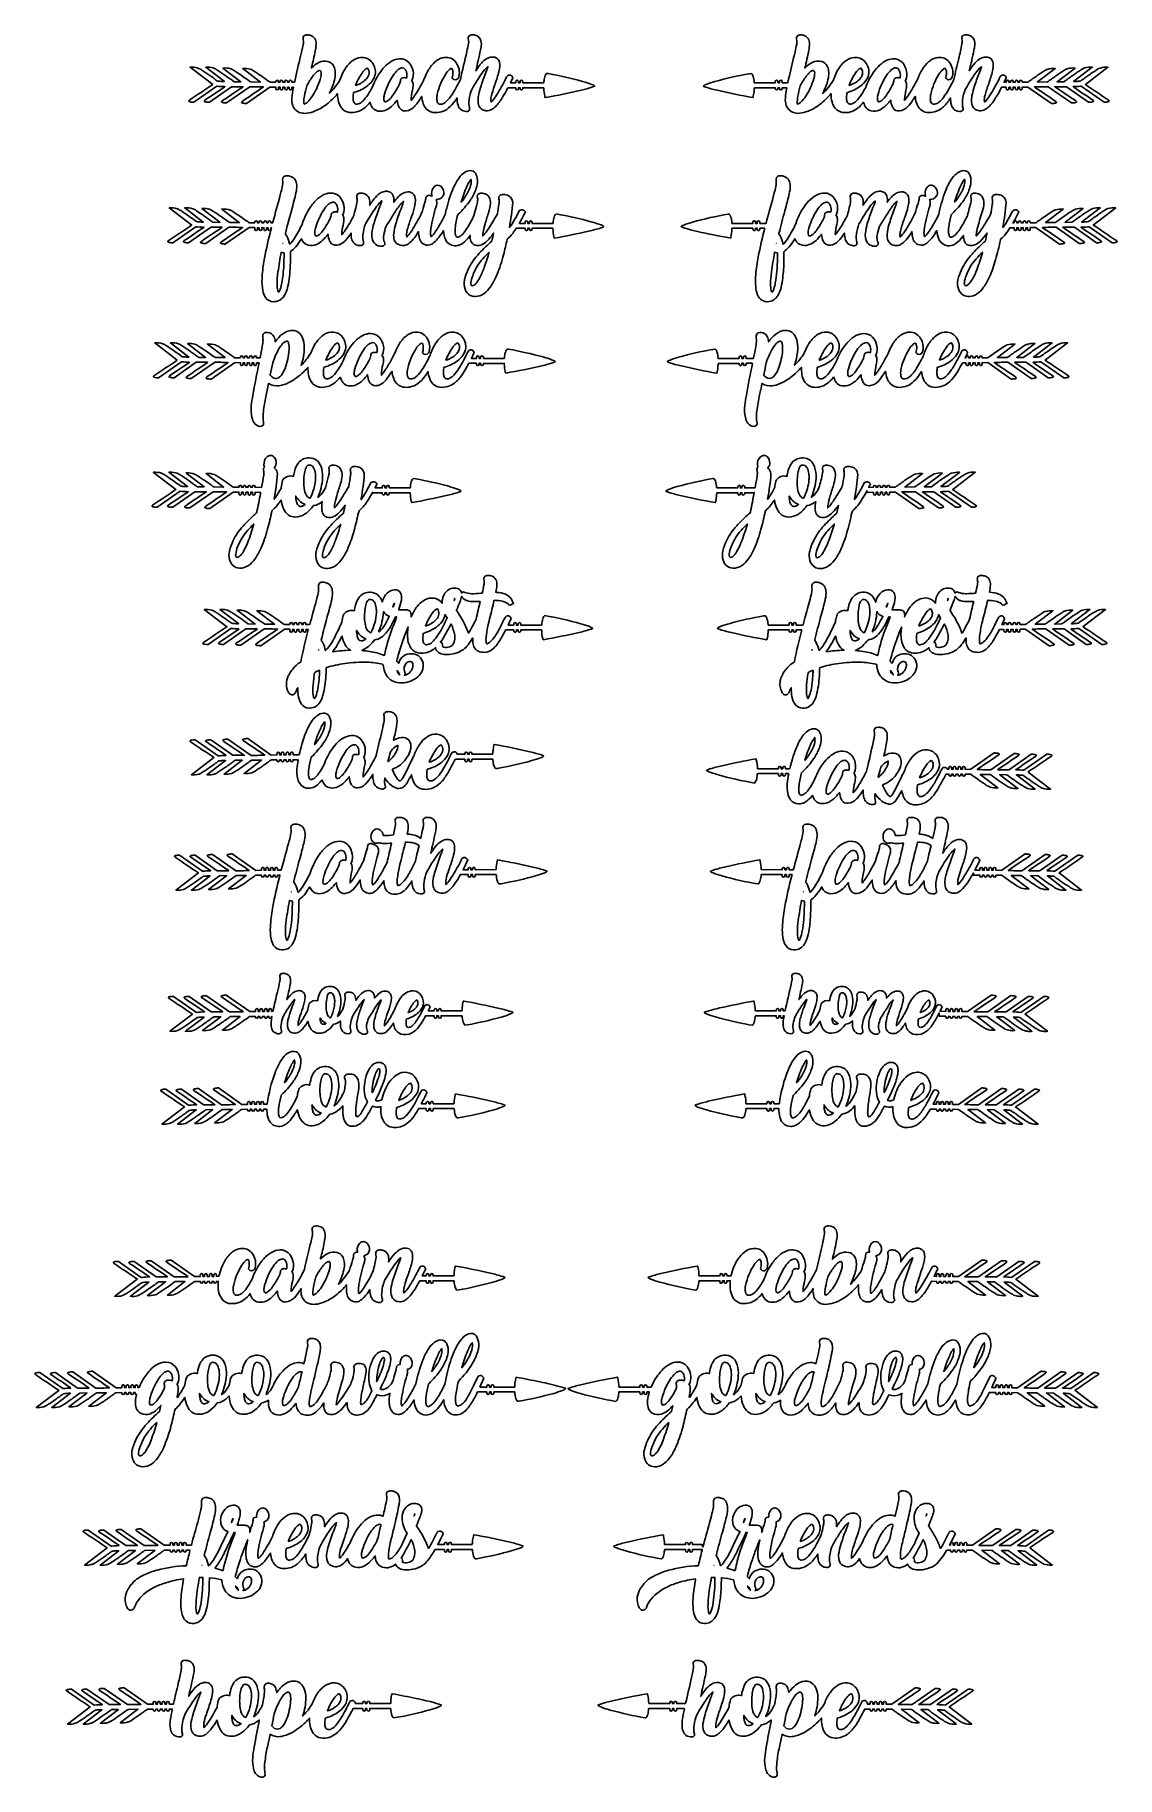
# Model space of a CAD drawing. Extents: x 2 to 88, y -3 to 135.
import ezdxf

# ---------------------------------------------------------------- set-up
doc = ezdxf.new("R2010")
doc.units = 0
doc.linetypes.add('0', pattern=[0])
doc.layers.add('1', color=7, linetype='0')

msp = doc.modelspace()

# ---------------------------------------------------------------- linework, layer by layer
at = {"layer": '1'}
for points in [[(16.537849, 130.867584, -0.000485), (14.707336, 129.632782), (14.677803, 129.607544, 0.345421), (14.662735, 129.547913, 0.166952), (14.762451, 129.499847, 0.048528), (15.059807, 129.472031), (16.871712, 130.740356), (16.889046, 130.739929, 0.029994), (17.484383, 130.701294), (17.506561, 130.690582, 0.00018), (15.922752, 129.620789), (15.899467, 129.596863, 0.401476), (15.899315, 129.54071, 0.132214), (16.009964, 129.496216, 0.048498), (16.292885, 129.473663), (18.037872, 130.695145, 0.001514), (18.935104, 130.697083), (18.917061, 130.669128, -0.000632), (17.301567, 129.579788), (17.269928, 129.554108, 0.32302), (17.249855, 129.493347, 0.180815), (17.345795, 129.444092, 0.050396), (17.648148, 129.415009), (19.476486, 130.694672), (19.492462, 130.699005), (19.981888, 130.699677, 0.005591), (20.552307, 130.68248), (20.531792, 130.656433, -0.00063), (18.872726, 129.537674), (18.840919, 129.511963, 0.321039), (18.820412, 129.451111, 0.182173), (18.916039, 129.401764, 0.050516), (19.218796, 129.372574), (21.070114, 130.668304), (21.08493, 130.672714), (21.52272, 130.666489), (21.523697, 130.665527), (21.523827, 130.540192, 0.989409), (21.735909, 130.548492), (21.735901, 130.663422), (21.738319, 130.663818), (21.863342, 130.662384), (21.863701, 130.661469), (21.863808, 130.540314, 0.999137), (22.075897, 130.550568), (22.07589, 130.660034), (22.245125, 130.65799), (22.245132, 130.54422, 1.016675), (22.457344, 130.550354), (22.457336, 130.656189), (22.585129, 130.654755), (22.585136, 130.544342, 1.016311), (22.797325, 130.550156), (22.797325, 130.653122), (22.924881, 130.652039), (22.922638, 130.621506, 0.027134), (22.806061, 129.80304, 0.106635), (22.869392, 129.224426, 0.2461), (23.495796, 128.635406, 0.10184), (23.969437, 128.602722, 0.070039), (24.646988, 128.787079, 0.070103), (25.535828, 129.303436, 0.052904), (26.414757, 130.151886, 0.067551), (26.492615, 129.49585, 0.102475), (26.737007, 129.002319, 0.188498), (27.328888, 128.664139, 0.198378), (28.488503, 128.977173, 0.069935), (28.977188, 129.470871), (28.990204, 129.443176, 0.124658), (29.17984, 129.019669, 0.173812), (29.597687, 128.776917, 0.155061), (30.218437, 128.847916), (30.296822, 128.884628), (30.373711, 128.926666, 0.080572), (30.930351, 129.40918, 0.018938), (31.109116, 129.63205), (31.129173, 129.628387, 0.09229), (31.256973, 129.107819, 0.179712), (31.538635, 128.819519, 0.140519), (31.830154, 128.783264, 0.168467), (32.445015, 129.093628), (32.484283, 129.133453), (32.5224, 129.174377, 0.045773), (33.027145, 129.883728), (33.063103, 129.933548, 0.072661), (33.182449, 129.349609, 0.103312), (33.442909, 128.931351, 0.150141), (33.923462, 128.672791), (34.01992, 128.657455, 0.193499), (35.153816, 128.994812, 0.073849), (35.695702, 129.574249, 0.016356), (35.85453, 129.812714), (35.857384, 129.813171, 0.092418), (35.926163, 129.233246, 0.176275), (36.220352, 128.841522, 0.172947), (36.685127, 128.750824, 0.404612), (36.842323, 128.958893, 0.055477), (36.823578, 129.047852, -0.093741), (36.799309, 129.626389), (36.812035, 129.715454, -0.05625), (37.010216, 130.470917, -0.019877), (37.018036, 130.488007, -0.015713), (37.714355, 131.610672, -0.039274), (38.141983, 132.154633, -0.04239), (38.282997, 132.280182), (38.288956, 132.276672, -0.018747), (38.182396, 131.960938), (37.969261, 131.390503, 0.026819), (37.608055, 130.27356, 0.03861), (37.5075, 129.748138, 0.049471), (37.525429, 129.378632, 0.124838), (37.673531, 129.034225, 0.171901), (38.029396, 128.822479), (38.086479, 128.811401), (38.143745, 128.803986, 0.164453), (38.573227, 128.884918, 0.075154), (38.906425, 129.14444), (38.963882, 129.204742, 0.048104), (39.474495, 129.910614, 0.016017), (39.846031, 130.575363), (39.875038, 130.617004), (40.486473, 130.616684), (40.48893, 130.616272), (40.488991, 130.541473, 0.946066), (40.701073, 130.53801), (40.701134, 130.616058), (40.70266, 130.616425), (40.827675, 130.616287), (40.828926, 130.615875), (40.828926, 130.549271, 0.982678), (41.0411, 130.538239), (41.04113, 130.615692), (41.066505, 130.616028), (42.685814, 130.614899), (42.697838, 130.574554, 0.051292), (42.778023, 129.942871), (42.793327, 129.887848), (42.803368, 129.856781), (42.814049, 129.84024, 0.013184), (45.659828, 130.422867, 0.022434), (46.56472, 130.674133), (46.714012, 130.730927), (46.702156, 130.761963), (46.655083, 130.799133), (46.575218, 130.841827, 0.033186), (45.974663, 131.055756), (45.766151, 131.116959, 0.024), (43.048225, 131.729919), (42.923393, 131.740692, 0.136573), (42.813118, 131.58287, 0.067102), (42.718803, 131.174591), (42.711678, 131.109619), (42.7062, 131.044479), (42.689674, 130.998276), (41.063225, 131.00296), (41.04113, 131.00354), (41.04113, 131.06958), (41.041161, 131.078781, 1.107852), (40.828941, 131.092102), (40.828926, 131.004181), (40.827553, 131.003693), (40.702538, 131.004074), (40.701134, 131.004593), (40.701134, 131.069839), (40.701164, 131.078979, 1.106507), (40.488945, 131.092194), (40.48893, 131.005249), (40.487282, 131.004761), (40.066307, 131.005371), (40.259193, 131.396881), (40.229881, 131.460999), (40.221138, 131.477768), (40.209541, 131.49762, 0.514874), (39.810493, 131.537567, 0.063681), (39.764565, 131.464355), (39.683968, 131.290344, -0.02188), (38.966667, 130.026886, -0.044382), (38.617798, 129.554291, -0.044655), (38.542046, 129.484116), (38.536194, 129.485138, -0.111704), (38.545647, 129.895477, -0.031317), (38.812531, 130.785034, 0.019723), (39.129379, 131.782089), (39.151886, 131.873932, 0.05887), (39.227051, 132.415588), (39.225296, 132.466919, 0.150261), (39.101845, 132.839874, 0.214699), (38.726738, 133.036972, 0.134641), (38.28894, 132.961853), (38.209488, 132.921951, 0.083384), (37.775223, 132.556976, 0.035947), (37.336143, 131.960876, 0.004123), (37.703316, 133.598389), (37.723518, 133.69986), (37.742966, 133.801453, 0.116652), (37.733833, 134.330307, 0.283724), (37.280563, 134.768158, 0.099307), (36.940895, 134.782532), (36.908546, 134.773651, 0.390705), (36.739967, 134.495483), (36.761269, 134.35257, -0.083455), (36.754593, 134.112854, -0.016853), (36.625153, 133.477417, 0.000294), (36.109024, 131.26236), (36.083382, 131.213165, -0.007544), (35.725105, 130.520386), (35.566582, 130.253387, -0.049809), (35.129539, 129.647705, -0.08847), (34.782745, 129.375854, -0.127413), (34.512939, 129.315857, -0.279819), (34.31723, 129.44986, -0.108764), (34.257027, 129.718201, -0.067508), (34.289635, 130.107727, -0.088213), (34.928474, 131.67012, -0.071263), (35.256409, 132.06665, -0.117125), (35.394066, 132.143677, -0.359006), (35.451454, 132.116623, -0.114056), (35.516312, 131.938416, -0.111944), (35.493256, 131.510925), (35.460838, 131.392792), (35.522285, 131.331589, 0.40366), (35.887657, 131.311981, 0.164871), (36.003036, 131.516571, 0.201715), (35.790314, 132.582855), (35.756218, 132.62886, 0.277091), (34.840416, 133.005798, 0.12401), (34.237679, 132.755249), (34.165909, 132.700928, 0.092978), (33.562798, 131.969818, 0.041813), (33.300667, 131.410095, 0.012226), (33.159676, 131.12738, -0.024051), (32.523697, 130.022552, -0.030516), (32.243225, 129.640457), (32.213875, 129.612152, -0.05437), (32.314934, 130.365067), (32.327232, 130.420593, 0.066746), (32.381126, 130.851074, 0.167041), (32.262047, 131.184418, 0.066265), (32.316597, 131.233719, 0.141012), (32.374413, 131.928833, 0.147825), (32.031876, 132.620605, 0.223009), (31.3013, 132.900833), (31.140625, 132.88176), (30.983154, 132.842911), (30.829208, 132.785629), (30.679092, 132.711304), (30.533119, 132.621277, 0.065961), (29.996742, 132.131699), (29.87606, 131.983765, 0.076749), (29.151909, 130.646286, -0.019425), (28.911797, 130.23407, -0.047558), (28.483215, 129.641647, -0.084769), (28.154648, 129.378754, -0.096039), (27.941589, 129.316193, -0.318744), (27.685455, 129.481903, -0.097601), (27.633881, 129.760818, -0.053126), (27.664261, 130.16272), (27.675438, 130.233948), (27.740448, 130.256561, 0.09772), (28.791786, 130.7845, 0.092187), (29.235138, 131.287415, 0.102717), (29.395599, 131.769257, 0.20274), (29.072098, 132.700119, 0.242432), (28.222298, 133.008667, 0.125467), (27.617981, 132.770905, 0.08785), (27.07531, 132.213409, 0.07487), (26.593414, 131.221252), (26.562309, 131.163727, -0.058127), (25.784142, 130.195007), (25.763245, 130.187958), (25.807602, 130.275787, 0.061715), (26.189682, 131.342224, 0.084866), (26.216904, 131.989029), (26.200706, 132.075439, 0.133202), (25.997612, 132.486023, 0.15216), (25.62471, 132.697784, 0.167572), (24.942291, 132.62059, 0.090643), (24.383865, 132.211456), (24.347755, 132.174103), (24.355675, 132.240417, 0.017244), (24.642105, 133.499634, 0.031551), (24.711678, 134.027344), (24.712326, 134.07869, 0.133749), (24.610245, 134.497314, 0.202278), (24.245262, 134.759064, 0.090534), (23.907066, 134.781921), (23.872826, 134.774567, 0.391173), (23.684532, 134.511322, -0.005738), (23.713676, 134.285568, -0.059483), (23.680161, 133.977966, -0.011799), (23.486755, 133.109161, 0.005171), (23.024467, 131.126221), (23.006638, 131.046448), (22.797325, 131.047974), (22.797295, 131.099792, 0.952008), (22.585167, 131.104767), (22.585129, 131.0495), (22.584702, 131.049149), (22.457344, 131.050156), (22.457306, 131.099594, 0.951383), (22.245224, 131.105133), (22.245132, 131.051773), (22.244736, 131.051422), (22.07589, 131.052719), (22.075859, 131.099426, 1.013903), (21.863686, 131.091919), (21.863693, 131.054108), (21.735893, 131.054993), (21.735634, 131.104858, 0.986415), (21.523689, 131.092255), (21.523697, 131.05658), (21.083366, 131.059906), (21.049568, 131.070221, 0.011027), (19.913261, 131.862549, 0.030311), (19.608521, 132.042999), (19.56221, 132.061813), (19.51223, 132.078857, 0.094475), (18.923859, 132.129761), (20.319664, 131.066299), (19.549484, 131.073669), (19.491188, 131.10376, 0.010819), (18.349312, 131.900375, 0.036271), (18.021736, 132.092377), (17.972412, 132.11116, 0.102272), (17.351501, 132.173615), (18.778625, 131.086151), (18.771553, 131.08255), (18.231674, 131.090118, 0.011735), (16.94458, 131.988068, 0.023169), (16.690224, 132.137711), (16.645065, 132.156952), (16.595314, 132.174652, 0.094892), (15.993805, 132.230377), (17.469521, 131.106018, -0.025005), (17.089211, 131.125397, 0.065698), (16.931061, 131.140472, 0.013546), (15.69593, 131.999496, 0.040171), (15.415253, 132.156586), (15.365524, 132.174316, 0.095101), (14.763031, 132.230392), (16.544106, 130.873383)], [(61.326439, 131.104492), (61.326393, 131.004166), (61.198616, 131.003723), (61.198326, 131.104675, 0.993686), (60.986382, 131.090881), (60.986397, 131.003235), (59.387215, 130.998413), (59.324486, 131.000336, 0.061726), (59.239784, 131.513855, 0.122446), (59.120934, 131.727341), (59.099648, 131.743729), (58.921135, 131.719666, 0.024038), (56.221962, 131.105652, 0.02506), (55.541435, 130.880859), (55.436394, 130.834137), (55.362083, 130.792419), (55.320869, 130.756317), (55.334496, 130.722015), (55.490852, 130.664505), (55.681694, 130.604111), (55.901894, 130.541534), (56.146217, 130.477539), (56.409554, 130.412811, 0.013216), (59.218056, 129.839417, 0.058102), (59.311882, 130.313965, 0.018578), (59.33033, 130.593201), (59.363472, 130.614883), (60.986397, 130.616058), (60.986595, 130.539001, 0.989975), (61.198586, 130.549927), (61.198601, 130.616058), (61.325951, 130.616425), (61.326378, 130.615906), (61.326485, 130.540756, 0.995907), (61.538582, 130.549408), (61.538597, 130.616272), (61.54023, 130.616669), (61.899361, 130.616882), (61.897743, 130.573822, 0.02787), (61.788795, 129.783447, 0.108325), (61.858513, 129.21048, 0.224622), (62.417885, 128.655975, 0.111839), (62.907936, 128.598495, 0.073437), (63.579109, 128.766479, 0.075122), (64.524483, 129.307022, 0.052428), (65.39875, 130.151825, 0.067298), (65.476204, 129.497314, 0.102159), (65.719582, 129.004059, 0.188163), (66.309242, 128.664734, 0.19833), (67.468437, 128.974152, 0.070459), (67.959846, 129.469147), (67.972603, 129.451218, 0.123529), (68.15905, 129.025452, 0.173859), (68.572807, 128.778778, 0.154614), (69.190361, 128.842804), (69.268791, 128.878601), (69.345787, 128.919754, 0.081591), (69.903587, 129.396851, 0.019138), (70.083046, 129.618591), (70.112602, 129.635834, 0.091028), (70.237434, 129.115021), (70.25457, 129.081253), (70.27343, 129.048416), (70.293968, 129.016602, 0.294902), (70.796989, 128.781616, 0.181685), (71.45713, 129.121857, 0.046478), (71.865608, 129.652588, 0.011064), (72.037071, 129.926849), (72.054573, 129.844971, 0.076138), (72.193474, 129.283463, 0.107249), (72.471245, 128.889359, 0.148995), (72.969673, 128.66188, 0.195527), (74.114235, 128.977036, 0.079061), (74.688194, 129.586182, 0.010134), (74.841484, 129.815369, 0.088914), (74.905006, 129.248672, 0.171751), (75.18795, 128.85199, 0.174237), (75.653984, 128.747803), (75.681648, 128.753952, 0.384885), (75.826347, 128.956909), (75.824257, 128.978333, -0.104346), (75.785835, 129.645752, -0.062943), (76.000603, 130.485596, -0.016222), (76.707558, 131.624054, -0.039739), (77.131065, 132.159851, -0.042916), (77.269936, 132.282288), (77.271751, 132.272461, -0.018271), (77.164284, 131.955215), (76.949699, 131.380859, 0.027114), (76.589638, 130.264038, 0.038409), (76.491478, 129.748016, 0.049481), (76.509499, 129.378265, 0.124547), (76.657295, 129.034515, 0.171733), (77.012291, 128.822723), (77.069237, 128.8116), (77.126396, 128.804108, 0.164113), (77.555107, 128.88382, 0.075399), (77.88752, 129.14151, 0.051603), (78.36071, 129.754364, 0.023825), (78.84391, 130.601974), (78.871483, 130.650177), (79.22422, 130.653076), (79.230202, 130.652679), (79.230232, 130.543091, 1.012011), (79.44239, 130.550476), (79.442406, 130.655014), (79.570198, 130.655945), (79.570183, 130.544876, 1.017774), (79.782372, 130.549866), (79.782387, 130.658203), (79.951637, 130.659943), (79.951973, 130.537231, 0.989541), (80.163857, 130.551636), (80.163841, 130.661606), (80.164742, 130.662369), (80.289497, 130.663818), (80.291618, 130.663361), (80.291664, 130.543091, 1.014194), (80.503838, 130.550995), (80.503822, 130.666473), (80.939568, 130.672668), (80.954979, 130.669998), (82.808464, 129.372574, 0.068856), (83.138512, 129.409256, 0.137546), (83.205162, 129.447922), (83.211327, 129.465164), (83.207191, 129.484863), (83.191338, 129.507156), (83.162407, 129.532227, -0.000498), (81.512596, 130.64505), (81.465477, 130.682266, 0.005557), (82.039406, 130.699432), (82.527077, 130.699036), (82.546455, 130.697876), (84.378883, 129.415176, 0.065357), (84.703209, 129.44986, 0.124812), (84.773643, 129.487396), (84.781609, 129.504196), (84.779488, 129.523422), (84.765938, 129.545227), (84.739555, 129.569763), (84.702797, 129.595367, -0.000619), (83.069023, 130.697174, 0.001421), (83.970726, 130.695099), (83.994469, 130.691772), (85.737068, 129.472031, 0.052168), (86.042046, 129.502014, 0.167501), (86.134346, 129.548401), (86.139915, 129.565796), (86.135063, 129.585632), (86.118431, 129.608109), (86.088631, 129.633362, -0.000529), (84.563988, 130.661499), (84.517921, 130.700714, 0.024604), (85.10688, 130.735626), (85.14872, 130.741455), (85.163567, 130.73494), (86.961647, 129.476288), (86.968452, 129.472031, 0.055444), (87.281059, 129.504196, 0.192176), (87.367393, 129.552521), (87.370491, 129.570511), (87.362831, 129.591003), (87.343025, 129.614166), (87.309715, 129.640137, -0.000581), (85.48571, 130.87027), (85.486244, 130.875504), (87.264778, 132.230637, 0.096688), (86.653343, 132.171448, 0.060956), (86.457115, 132.076965, 0.017432), (85.857323, 131.680756, 0.004618), (85.09536, 131.140518, 0.064234), (84.919838, 131.122253, -0.023634), (84.55851, 131.106384), (86.033852, 132.230484), (86.031502, 132.230896, 0.094107), (85.431969, 132.174561, 0.064502), (85.229225, 132.078674, 0.01912), (84.484901, 131.581879, 0.004509), (83.79673, 131.090134), (83.25808, 131.082581), (83.247932, 131.085419), (84.67614, 132.173615, 0.097603), (84.061607, 132.113388, 0.060229), (83.862907, 132.016647, 0.017092), (83.254204, 131.613678, 0.005379), (82.5485, 131.112549), (82.484825, 131.07373), (81.716148, 131.066376), (81.715813, 131.072357), (83.105049, 132.131226, 0.10272), (82.478477, 132.066605, 0.055376), (82.282051, 131.968109, 0.016275), (81.688271, 131.574539, 0.005314), (80.99987, 131.08606), (80.951576, 131.059967), (80.503807, 131.056549), (80.503654, 131.103119, 0.937306), (80.291695, 131.104736), (80.291634, 131.055145), (80.163826, 131.054337), (80.16375, 131.101349, 1.006711), (79.951622, 131.091476), (79.951637, 131.052612), (79.782372, 131.051437), (79.782112, 131.104874, 0.98933), (79.570213, 131.091644), (79.570198, 131.050079), (79.44239, 131.049164), (79.442238, 131.103119, 0.996264), (79.230186, 131.091888), (79.230202, 131.047974), (79.072044, 131.046783), (79.072121, 131.049072), (79.243156, 131.396973), (79.235085, 131.41478), (79.226936, 131.432556), (79.218681, 131.450287, 0.291661), (78.990181, 131.621338, 0.304453), (78.763298, 131.491547, 0.024757), (78.667793, 131.289993, -0.023683), (77.910149, 129.964264, -0.047309), (77.584892, 129.536499, -0.039214), (77.523537, 129.482269), (77.519737, 129.486847, -0.101999), (77.521172, 129.851135), (77.531609, 129.905197, -0.030894), (77.806511, 130.813568, 0.021666), (78.11924, 131.805878, 0.053926), (78.210854, 132.366852, 0.127653), (78.134697, 132.762192, 0.252096), (77.742561, 133.033142, 0.14455), (77.274788, 132.962677), (77.195442, 132.92305, 0.083532), (76.761742, 132.559784, 0.039281), (76.320122, 131.960815, 0.004005), (76.685356, 133.588898, 0.024136), (76.748817, 133.944031, 0.122169), (76.684258, 134.423645, 0.241589), (76.26664, 134.7677, 0.09557), (75.933678, 134.784393), (75.900429, 134.776123, 0.399941), (75.723808, 134.496918), (75.744621, 134.357574, -0.08918), (75.734123, 134.08374, -0.013367), (75.481407, 132.924805, 0.002585), (75.094597, 131.265335), (75.067421, 131.213226, -0.007803), (74.708595, 130.519516, -0.026185), (74.284782, 129.85376, -0.074588), (73.896889, 129.453705), (73.825447, 129.407227, -0.149137), (73.491524, 129.316299, -0.278635), (73.29882, 129.454559), (73.285591, 129.484009, -0.098667), (73.239464, 129.825989, -0.048903), (73.274818, 130.113724, -0.088164), (73.91552, 131.674805, -0.071525), (74.242119, 132.068054), (74.263664, 132.0849, -0.165207), (74.40078, 132.144714, -0.195035), (74.450096, 132.093338, -0.103314), (74.51075, 131.85495, -0.091341), (74.477303, 131.511124), (74.463692, 131.461212), (74.444786, 131.392822), (74.504997, 131.332794, 0.394145), (74.864403, 131.306152, 0.181933), (74.993019, 131.542236, 0.203637), (74.75367, 132.611267), (74.718391, 132.655975, 0.259308), (73.857826, 133.009689, 0.125788), (73.254021, 132.777893, 0.088237), (72.710899, 132.227097, 0.063209), (72.281013, 131.403259), (72.246605, 131.337158, -0.019006), (71.89138, 130.66095, -0.029738), (71.363182, 129.813538, -0.018505), (71.210396, 129.621033), (71.197731, 129.621017), (71.199074, 129.68866, -0.046299), (71.31263, 130.426941, 0.068696), (71.364799, 130.857803, 0.163084), (71.246513, 131.184692, 0.06469), (71.300652, 131.233826, 0.140955), (71.357811, 131.932037, 0.148465), (71.012566, 132.623779, 0.221604), (70.286705, 132.900909), (70.126305, 132.88208), (69.969109, 132.843521), (69.815422, 132.786591), (69.665535, 132.712677), (69.519783, 132.623077, 0.06601), (68.983986, 132.135498), (68.863396, 131.988068, 0.076639), (68.131721, 130.638519, -0.019198), (67.901131, 130.242767, -0.046334), (67.475624, 129.650772, -0.082624), (67.148766, 129.383972, -0.128452), (66.896049, 129.316772, -0.282889), (66.672035, 129.476257, -0.099553), (66.618233, 129.749268, -0.054198), (66.647789, 130.159607), (66.658806, 130.230377), (66.69529, 130.248672, 0.096509), (67.745598, 130.760681, 0.089532), (68.199623, 131.254303, 0.111183), (68.38018, 131.776276, 0.206751), (68.039803, 132.717178, 0.227646), (67.240883, 133.011932, 0.127229), (66.635521, 132.793549, 0.089613), (66.089134, 132.255066, 0.07733), (65.586449, 131.249207), (65.564796, 131.193909, -0.061822), (64.743828, 130.170929), (64.76545, 130.223663, 0.056731), (65.152061, 131.244629, 0.06935), (65.215996, 131.838074, 0.08666), (65.125999, 132.25975), (65.092781, 132.328888, 0.206426), (64.657051, 132.684937, 0.186094), (63.906914, 132.611603, 0.08204), (63.41436, 132.257446), (63.320137, 132.16478, 0.020973), (63.63987, 133.577133, 0.040219), (63.696068, 134.076294, 0.138582), (63.590614, 134.503265, 0.202887), (63.218925, 134.761536, 0.091234), (62.885551, 134.780945), (62.851952, 134.773224, 0.390106), (62.669106, 134.505127), (62.673317, 134.4729), (62.67791, 134.440735, -0.104456), (62.679543, 134.063766, -0.01528), (62.552605, 133.457245, 0.000524), (62.103554, 131.556778), (62.043465, 131.286652), (61.985191, 131.016144), (61.95472, 131.005219), (61.538582, 131.004898, 0.020404), (61.535927, 131.120758, 0.862512)], [(28.340508, 131.767288, -0.076243), (28.642693, 132.101868, -0.158356), (28.765724, 132.155396), (28.772034, 132.153625, -0.175862), (28.827385, 132.093353, -0.215481), (28.875626, 131.62619, -0.119796), (28.635223, 131.259125, -0.113501), (27.843155, 130.796463), (27.830879, 130.807281, -0.055776)], [(31.32579, 130.966095, 0.016878), (31.307281, 130.912903, -0.035359), (30.779686, 130.019958, -0.05308), (30.468803, 129.658569, -0.113839), (30.23661, 129.515564), (30.210251, 129.510773, -0.309044), (30.108566, 129.55127, -0.13378), (30.069107, 129.735352, -0.068461), (30.104637, 130.023788), (30.123512, 130.100021, -0.076756), (30.802673, 131.590897, -0.066367), (31.173706, 132.021744, -0.118941), (31.455055, 132.174927, -0.324427), (31.769775, 132.037537), (31.788086, 132.007874), (31.804642, 131.977173, -0.136186), (31.882889, 131.493744, -0.023693), (31.862038, 131.393784, 0.031744), (31.697159, 131.416595, 0.122357), (31.472084, 131.360229, 0.29538), (31.37114, 131.156769), (31.371445, 131.133789, -0.089517)], [(67.885078, 131.755203, -0.119322), (67.790352, 131.473663), (67.760292, 131.426575, -0.105672), (67.293907, 131.009247, -0.058223), (66.827141, 130.796463), (66.814857, 130.807281, -0.059201), (67.354652, 131.809204, -0.073839), (67.626686, 132.101868, -0.158308), (67.749718, 132.155396), (67.756035, 132.153625, -0.175745), (67.811378, 132.093353, -0.155847)], [(70.309776, 130.966095, 0.017135), (70.291283, 130.912903, -0.035365), (69.76368, 130.019958, -0.05308), (69.452797, 129.658569, -0.113838), (69.220604, 129.515564), (69.194252, 129.510773, -0.30929), (69.092552, 129.55127, -0.133757), (69.053108, 129.735352, -0.068499), (69.088631, 130.023788), (69.107506, 130.100021, -0.076769), (69.786674, 131.590897, -0.066388), (70.157707, 132.021744, -0.118956), (70.439049, 132.174927, -0.324413), (70.753777, 132.037537), (70.772087, 132.007858), (70.788643, 131.977173, -0.136187), (70.86689, 131.493744, -0.023913), (70.846031, 131.393784, 0.031739), (70.68116, 131.416595), (70.655144, 131.414963, 0.156468), (70.429741, 131.341217, 0.257221), (70.355141, 131.156769), (70.355461, 131.133789, -0.089386)], [(23.809341, 129.334351, -0.083541), (23.771927, 129.325974), (23.766479, 129.337708, -0.086917), (23.743523, 129.528137, -0.04158), (23.788254, 129.941742, -0.01916), (23.978943, 130.767334, -0.036095), (24.450867, 131.523087, -0.053218), (24.748825, 131.851089, -0.111016), (24.946953, 131.964584), (24.989693, 131.970825, -0.383175), (25.094574, 131.905396, -0.108387), (25.116722, 131.682739, -0.056321), (25.033127, 131.277878, -0.070833), (24.388924, 129.900879, -0.062141), (24.028671, 129.476852, -0.085245)], [(62.793343, 129.334351, -0.083586), (62.755913, 129.325974), (62.750465, 129.337708, -0.086864), (62.727516, 129.528137, -0.041671), (62.772255, 129.941742, -0.019178), (62.962929, 130.767334, -0.036095), (63.434853, 131.523087, -0.053187), (63.732826, 131.851089, -0.111034), (63.930946, 131.964584), (63.973686, 131.970825, -0.382991), (64.078575, 131.905396, -0.108219), (64.100731, 131.682739, -0.053257), (64.036247, 131.344452, -0.070544), (63.411217, 129.95871, -0.065201), (63.012657, 129.476852, -0.085267)], [(41.772255, 119.436249), (41.772255, 119.513657), (43.373909, 119.512512), (43.427818, 119.506516, 0.050685), (43.50779, 118.845863), (43.523582, 118.788269), (43.533958, 118.755905), (43.544899, 118.737793, 0.011745), (46.238075, 119.284149, 0.019855), (47.223915, 119.547523), (47.395088, 119.60807), (47.441261, 119.648537), (47.403633, 119.685158), (47.329887, 119.727959), (47.222679, 119.77623, 0.025844), (46.512154, 120.010323, 0.025124), (43.6679, 120.64682, 0.155173), (43.550087, 120.494072, 0.071431), (43.45118, 120.082298), (43.443214, 120.011215), (43.437141, 119.939941), (43.415962, 119.895889), (41.772255, 119.900894), (41.772255, 119.96843), (41.772316, 119.9776, 1.099507), (41.560066, 119.990273), (41.560051, 119.901405), (41.432961, 119.901688), (41.432274, 119.90239), (41.432243, 119.996552, 1.018764), (41.22007, 119.98893), (41.220055, 119.902359), (40.791634, 119.902847), (40.775749, 119.918449, 0.018998), (41.248161, 120.814217), (41.16906, 120.887688, 0.26911), (40.873711, 120.951859), (40.838356, 120.951744), (40.760689, 120.893105), (40.700798, 120.774055, -0.030979), (40.112633, 119.739632), (40.064903, 119.670738), (40.015968, 119.602699), (39.986641, 119.588058, 0.026571), (40.246452, 121.564842, 0.119343), (40.123375, 121.905441, 0.150507), (39.841759, 122.120132, 0.121055), (39.380615, 122.173027), (39.354599, 122.167816, 0.253519), (39.157898, 122.015823, 0.150777), (39.148239, 121.840714), (39.153732, 121.813919, -0.0869), (39.164719, 121.491104, -0.0168), (39.016968, 120.60582, -0.016288), (38.309013, 119.450157, -0.037336), (37.95256, 118.986565, -0.032074), (37.878822, 118.916878, -0.063204), (37.89167, 119.111313, -0.026732), (38.072227, 119.876213, -0.008034), (38.364037, 120.8283), (38.391273, 120.922737), (38.416176, 121.017815, 0.076797), (38.484634, 121.59269, 0.162522), (38.302071, 122.079132), (38.272041, 122.111206, 0.139921), (38.039948, 122.243156, 0.098399), (37.69841, 122.285385, 0.247822), (37.475632, 122.146843, 0.191799), (37.461349, 121.949226, -0.114225), (37.474388, 121.696564, -0.028243), (37.384521, 121.268692, -0.006599), (37.182869, 120.522301, -0.025457), (36.679878, 119.579285, -0.040254), (36.352097, 119.124084, -0.066416), (36.096718, 118.89463), (36.012184, 118.850121), (35.928711, 118.824921), (35.864754, 118.820122, -0.25687), (35.766624, 118.886726, -0.113861), (35.700233, 119.156929, -0.039896), (35.70533, 119.507774, -0.03619), (35.901505, 120.579353), (35.937866, 120.623566, 0.053519), (36.876465, 121.705002, 0.060448), (37.322121, 122.552071, 0.05659), (37.457161, 123.103882, 0.146038), (37.344925, 123.784462), (37.322815, 123.82309), (37.298683, 123.85965, 0.26725), (36.886223, 124.067406, 0.144229), (36.412994, 123.903351, 0.081546), (36.016479, 123.512161, 0.055615), (35.567093, 122.723808, 0.044445), (35.032715, 121.114937, 0.010198), (34.917091, 120.600601), (34.725525, 120.237854, -0.021076), (34.200073, 119.329338, -0.051945), (33.89357, 118.930672, -0.099919), (33.7967, 118.858833, -0.106863), (33.75882, 119.010742, -0.063783), (33.787125, 119.508545, -0.033503), (34.19635, 121.228004, 0.081134), (34.25473, 121.605705, 0.110271), (34.200531, 121.793251), (34.201874, 121.795181, 0.309485), (34.763908, 122.099121, 0.18178), (34.790619, 122.46051), (34.781029, 122.495232, 0.133047), (34.591904, 122.810715), (34.56974, 122.829575, 0.391685), (34.055878, 122.812897, 0.218814), (33.840012, 122.232483, 0.078739), (33.882996, 122.051605), (33.878792, 122.051384), (33.848793, 122.064445), (33.818504, 122.076843), (33.787956, 122.08857, 0.202623), (33.506042, 122.089134, 0.276867), (33.373436, 121.876236, -0.030387), (33.359909, 121.708031), (33.288918, 121.474762, 0.009718), (33.052177, 120.70591, -0.020891), (32.929588, 120.467255, -0.026255), (32.194717, 119.213226, -0.047625), (31.919678, 118.868774, -0.031388), (31.875526, 118.831482), (31.869766, 118.833672, -0.088146), (31.856712, 119.068344, -0.045915), (31.951439, 119.521751, -0.016512), (32.250244, 120.40937), (32.298973, 120.549011), (32.345688, 120.689331, 0.047652), (32.551666, 121.542542, 0.098121), (32.527237, 122.004913), (32.516891, 122.03698, 0.297518), (32.095795, 122.384247, 0.153507), (31.600288, 122.299797, 0.082363), (31.214088, 122.012024, 0.037403), (30.846603, 121.567688, 0.113268), (30.814262, 122.053711), (30.801903, 122.087616, 0.297565), (30.335579, 122.434769, 0.122666), (29.939545, 122.37307, 0.077661), (29.620605, 122.173515, 0.058034), (29.200722, 121.706657, 0.014381), (28.950226, 121.341194), (28.944427, 121.336845), (28.950729, 121.387711, 0.120853), (28.900513, 121.893089, 0.253031), (28.47522, 122.262779, 0.101526), (28.135025, 122.278282), (28.102707, 122.269241, 0.389421), (27.932137, 121.982407, -0.041711), (27.958626, 121.711533), (27.953087, 121.656326, -0.030754), (27.848747, 121.124931), (27.75869, 120.752548), (27.707474, 120.556786), (27.689713, 120.519226, -0.025509), (27.014664, 119.357101, -0.032019), (26.746948, 119.004662), (26.746185, 119.025612, -0.051015), (26.846626, 119.758675, 0.042926), (26.913895, 120.169624, 0.137125), (26.847725, 120.50219, 0.042626), (26.794807, 120.581696, 0.045228), (26.849243, 120.631241, 0.141156), (26.905617, 121.333038, 0.150335), (26.555023, 122.026947, 0.214731), (25.852242, 122.298805), (25.675682, 122.279358), (25.502975, 122.236046), (25.334557, 122.170677), (25.170807, 122.08506), (25.012161, 121.981003), (24.859001, 121.860313), (24.711746, 121.7248, 0.054634), (24.189804, 121.070679, 0.060992), (23.65287, 119.952126), (23.600616, 119.815788, -0.031488), (23.01889, 118.741791, -0.051224), (22.641495, 118.260056), (22.616035, 118.310104), (22.59626, 118.389091, 0.086176), (22.306145, 119.058556), (22.289268, 119.093468), (22.351135, 119.343346), (22.41449, 119.59285, 0.000302), (23.012726, 121.84462, 0.017873), (23.157272, 122.461792, 0.084051), (23.163361, 123.053986, 0.127094), (23.00248, 123.412415, 0.164868), (22.622185, 123.635727, 0.095226), (22.314194, 123.656113), (22.289528, 123.650864, 0.387388), (22.068214, 123.347565, -0.055602), (22.069138, 122.928185, -0.024007), (21.938774, 122.355499), (21.886391, 122.152679, 0.000033), (21.295708, 119.99157), (21.279495, 119.944504), (21.139557, 119.945633), (21.139557, 119.994843, 1.023128), (20.927361, 119.989792), (20.927361, 119.946762), (20.799561, 119.947594), (20.799507, 119.998444, 1.009177), (20.587372, 119.98909), (20.587379, 119.949303), (20.418137, 119.950272), (20.4179, 120.002014, 0.994759), (20.205933, 119.988464), (20.205925, 119.951759), (20.07814, 119.952858), (20.07814, 119.995811, 0.958113), (19.866028, 120.002617), (19.865944, 119.95414), (19.426399, 119.957504), (19.391388, 119.968124, 0.00998), (18.297562, 120.732712, 0.026743), (17.964211, 120.934319), (17.919586, 120.953644, 0.103779), (17.320663, 121.032852), (17.264488, 121.028801), (18.649429, 119.973419), (18.66124, 119.963905), (17.904762, 119.971138), (17.853828, 119.986595, 0.009952), (16.733673, 120.770683, 0.027628), (16.390221, 120.978355), (16.34417, 120.997932, 0.101433), (15.748779, 121.075218), (15.693649, 121.071228), (17.115257, 119.988029), (17.122177, 119.980049), (16.590721, 119.987473), (16.546677, 120.006851, 0.009836), (15.389824, 120.818466, 0.02854), (15.029144, 121.036888), (14.981583, 121.056755, 0.107647), (14.335747, 121.128242), (15.80378, 120.009705), (15.805298, 120.003235, -0.020912), (15.437706, 120.021912, 0.064363), (15.274994, 120.038155), (15.216827, 120.078636, 0.010722), (14.102478, 120.85553, 0.033366), (13.78302, 121.043777), (13.731979, 121.063675, 0.102175), (13.1064, 121.127151), (14.884285, 119.77256), (14.882729, 119.766975, 0.000304), (13.031906, 118.516418), (13.009064, 118.491859, 0.429188), (13.014381, 118.434868), (13.035599, 118.420845), (13.06395, 118.408981, 0.066587), (13.345612, 118.370895), (13.40226, 118.369804), (15.210121, 119.6353), (15.226357, 119.638268, 0.029621), (15.847145, 119.598427), (15.810799, 119.5625, -0.000638), (14.295502, 118.540886), (14.259941, 118.514015), (14.238403, 118.489731, 0.434102), (14.246773, 118.433479), (14.268715, 118.419647), (14.297653, 118.407974), (14.332024, 118.398285, 0.051564), (14.633499, 118.370132), (16.375664, 119.589645), (16.401756, 119.592712, 0.001475), (17.286217, 119.594734), (17.244644, 119.556847, -0.000637), (15.65007, 118.481689), (15.615211, 118.45462), (15.59494, 118.430618, 0.436266), (15.606323, 118.375084), (15.628975, 118.361458), (15.658478, 118.349983, 0.064965), (15.992172, 118.31369), (17.821716, 119.594376), (17.840309, 119.596634), (18.320259, 119.59729, 0.005338), (18.874786, 119.580521), (18.904259, 119.574471, -0.000432), (17.206192, 118.428963), (17.176842, 118.403038), (17.161552, 118.380104), (17.158737, 118.359978), (17.166878, 118.342468, 0.149256), (17.277695, 118.294983, 0.043214), (17.560692, 118.27018), (17.568939, 118.275513), (19.418762, 119.570404), (19.865944, 119.564041), (19.866051, 119.438339, 0.997485), (20.07814, 119.447388), (20.07814, 119.560921), (20.080299, 119.561424), (20.205933, 119.559608), (20.206253, 119.434776, 0.987015), (20.418137, 119.448792), (20.418137, 119.557518), (20.586823, 119.555885), (20.587379, 119.554955), (20.587395, 119.440964, 1.004144), (20.799561, 119.446144), (20.799812, 119.553795), (20.927361, 119.552528), (20.927505, 119.437378, 0.992866), (21.139565, 119.447365), (21.139557, 119.550377), (21.140465, 119.550728), (21.179474, 119.5504), (21.074577, 119.13353, 0.019817), (20.592316, 116.866714, 0.030863), (20.443733, 115.522209, 0.056734), (20.500786, 114.601265, 0.105944), (20.729225, 114.035011, 0.243835), (21.346199, 113.716805), (21.450623, 113.718994), (21.594131, 113.739334), (21.724289, 113.778427), (21.841827, 113.834557), (21.947502, 113.90593), (22.042, 113.990784), (22.126076, 114.087326, 0.077809), (22.372551, 114.555275), (22.415352, 114.683853), (22.45208, 114.813553), (22.483467, 114.942574, 0.043462), (22.670532, 116.476105, 0.020903), (22.687248, 117.657188), (22.693596, 117.675697, 0.074356), (23.101128, 118.046623, 0.040079), (23.529709, 118.660248), (23.565445, 118.682541), (23.587509, 118.625137), (23.612473, 118.570831, 0.23875), (24.124992, 118.17514, 0.152364), (24.733215, 118.237587, 0.08267), (25.19854, 118.537933, 0.053916), (25.656929, 119.049873), (25.662735, 119.01265, 0.087384), (25.785461, 118.513168), (25.803474, 118.477699), (25.823341, 118.443237), (25.845001, 118.409874, 0.292361), (26.344658, 118.178658, 0.171726), (26.971748, 118.484901), (27.024353, 118.538849, 0.046234), (27.471603, 119.13868, 0.061025), (27.516068, 118.713318, 0.129694), (27.711967, 118.336502), (27.763092, 118.289215, 0.193272), (28.273888, 118.143158), (28.293404, 118.146538, 0.449648), (28.458733, 118.389626), (28.45266, 118.418503, -0.10605), (28.41404, 119.010353, -0.051906), (28.616386, 119.854645, -0.014629), (29.296814, 120.95858, -0.033968), (29.718811, 121.51194, -0.05709), (29.90654, 121.684647, -0.030306), (29.755882, 121.236397, 0.017293), (29.330383, 120.062019), (29.290276, 119.929237, 0.044633), (29.120903, 119.145409, 0.09065), (29.168144, 118.607681, 0.207915), (29.513565, 118.179718, 0.140825), (29.972862, 118.105278, 0.393059), (30.142342, 118.309822, 0.125151), (30.102303, 118.450935, -0.134908), (30.054848, 118.963188, -0.045792), (30.241158, 119.679649, 0.013777), (30.759094, 120.501503, -0.024999), (31.280769, 121.282707, -0.054148), (31.576424, 121.604698, -0.021999), (31.621994, 121.638618), (31.629395, 121.637611, -0.022525), (31.478706, 121.198662), (31.423767, 121.051979, 0.020309), (31.008057, 119.865929, 0.046247), (30.845467, 119.096069, 0.102304), (30.89286, 118.599091), (30.918503, 118.534401, 0.216183), (31.292717, 118.194794, 0.113681), (31.697639, 118.159042, 0.111447), (32.033478, 118.312164, 0.062437), (32.389183, 118.655212, 0.037131), (32.806694, 119.251984, 0.078715), (32.879669, 118.692116, 0.169229), (33.162918, 118.292397, 0.195338), (33.681526, 118.195229, 0.11103), (34.022209, 118.380859, 0.055235), (34.399269, 118.781921, 0.026573), (34.775566, 119.333595), (34.779335, 119.295692, 0.095101), (34.929817, 118.643257), (34.951057, 118.601295), (34.974159, 118.560326, 0.25404), (35.643967, 118.138329, 0.16063), (36.183983, 118.259201), (36.250237, 118.299446), (36.315437, 118.344551, 0.074035), (36.798607, 118.849075), (36.876091, 118.956322, 0.103874), (36.950424, 118.48719), (36.981079, 118.424866, 0.254358), (37.406364, 118.153435, 0.129132), (37.80085, 118.217339, 0.091037), (38.23143, 118.518723, 0.047748), (38.695107, 119.078804), (38.73214, 119.129341, 0.000667), (38.603485, 118.501282, 0.028997), (37.60968, 117.546028, 0.072522), (36.738754, 116.287704, 0.055105), (36.439674, 115.452492, 0.132265), (36.480591, 114.710289, 0.187556), (36.885628, 114.215691, 0.126184), (37.288521, 114.124046, 0.158297), (37.988457, 114.360718, 0.082721), (38.476288, 114.866135, 0.051239), (38.94252, 115.706108), (38.998161, 115.835159, 0.034804), (39.520424, 117.427673, 0.013025), (39.803673, 118.643143), (39.844841, 118.693886), (39.887657, 118.728996, 0.05807), (40.348137, 119.252106, -0.000424), (40.532814, 119.514656), (41.220055, 119.514168), (41.220055, 119.446365, 1.044596), (41.432274, 119.44931), (41.432274, 119.513878), (41.558434, 119.513901), (41.560051, 119.513512), (41.560051, 119.44548, 0.977958)], [(87.935661, 118.539398, -0.001299), (86.112022, 119.771133), (87.889839, 121.125664), (87.892143, 121.128365, 0.100242), (87.274208, 121.06649, 0.059242), (87.066032, 120.962944, 0.016282), (86.433372, 120.541985, 0.004406), (85.724464, 120.038109, 0.046008), (85.527336, 120.017601, -0.012574), (85.198219, 120.003387), (85.19149, 120.007492), (86.662376, 121.128181, 0.091496), (86.075951, 121.07708, 0.06837), (85.867088, 120.98185, 0.018007), (85.211494, 120.548111, 0.005461), (84.461723, 120.014259), (84.411552, 119.987541), (83.88073, 119.98011), (83.879906, 119.985741), (85.304619, 121.07122, 0.092549), (84.712807, 121.018433, 0.066609), (84.509346, 120.924881, 0.017947), (83.883553, 120.511909, 0.005552), (83.15432, 119.993813), (83.099068, 119.971199), (82.343086, 119.963966), (82.34568, 119.971092), (83.733864, 121.028778, 0.09376), (83.136848, 120.974312, 0.064936), (82.936897, 120.881409, 0.018365), (82.329979, 120.481346, 0.005559), (81.616264, 119.974983), (81.574989, 119.957535), (81.13224, 119.954475), (81.13221, 119.997055, 1.012157), (80.920052, 119.989868), (80.920036, 119.952942), (80.792259, 119.951721), (80.792091, 120.000732, 1.000287), (80.580025, 119.988602), (80.58004, 119.950317), (80.410789, 119.949249), (80.410835, 119.963028), (80.410789, 119.976814, 1.10487), (80.198616, 119.989937), (80.198616, 119.947601), (80.070839, 119.946747), (80.070763, 119.998299, 1.011499), (79.858589, 119.98867), (79.85862, 119.945686), (79.77755, 119.944862), (79.78965, 119.970322, 0.017477), (80.232155, 120.814247), (80.150871, 120.889557, 0.267064), (79.857399, 120.951859), (79.822182, 120.951614), (79.744926, 120.893585, -0.024699), (79.168144, 119.848038, -0.015846), (78.989067, 119.588036), (78.975716, 119.616325, 0.025192), (79.231255, 121.557495, 0.153266), (79.064995, 121.958527, 0.149073), (78.740288, 122.147713, 0.09523), (78.374092, 122.174782), (78.349464, 122.170158), (78.325127, 122.164291), (78.301109, 122.157188, 0.37092), (78.125587, 121.897408, -0.006477), (78.15667, 121.677605, -0.050344), (78.134468, 121.38105, -0.013268), (78.000786, 120.605545, -0.016825), (77.282631, 119.434921, -0.038142), (76.93116, 118.980927, -0.041726), (76.86274, 118.918167, -0.068779), (76.880653, 119.140121), (76.894249, 119.215736), (76.909309, 119.291077, -0.023849), (77.293007, 120.656578, 0.048397), (77.457359, 121.316017), (77.464272, 121.379616, 0.1269), (77.397881, 121.899544, 0.155472), (77.159065, 122.18856, 0.115182), (76.722191, 122.289047, 0.223435), (76.479576, 122.17881, 0.232443), (76.444008, 121.955429, -0.120229), (76.455482, 121.675026, -0.025939), (76.319054, 121.07901, -0.001913), (76.17025, 120.531212, -0.028872), (75.635536, 119.534126, -0.043533), (75.305428, 119.089951, -0.07335), (75.049995, 118.876404), (74.965767, 118.838654), (74.882774, 118.820946), (74.839714, 118.821106, -0.244827), (74.745476, 118.89534, -0.105557), (74.685722, 119.138412, -0.053305), (74.70089, 119.614182, -0.032205), (74.887993, 120.5886), (74.953163, 120.653008, 0.055468), (75.900337, 121.764603, 0.063083), (76.33004, 122.620529, 0.057568), (76.447304, 123.16291, 0.138555), (76.320656, 123.799515), (76.297768, 123.837387), (76.27285, 123.873093, 0.269728), (75.849358, 124.066422, 0.142492), (75.37719, 123.889679), (75.326408, 123.851936, 0.08257), (74.869911, 123.324806), (74.833336, 123.266182, 0.049477), (74.363701, 122.261642, 0.037471), (73.901375, 120.601151), (73.696404, 120.213318, -0.02204), (73.167564, 119.304321, -0.055554), (72.864113, 118.917732, -0.089973), (72.784019, 118.859573), (72.779823, 118.860222, -0.104924), (72.741951, 119.019913, -0.06064), (72.777992, 119.55352, -0.031853), (73.188622, 121.25811, 0.068381), (73.239265, 121.574226, 0.128873), (73.183907, 121.795464, 0.29674), (73.735771, 122.075317, 0.199645), (73.772011, 122.470451, 0.098675), (73.633522, 122.749992, 0.216146), (73.31794, 122.922394, 0.211441), (73.025673, 122.799438, 0.21358), (72.82473, 122.22467, 0.064194), (72.866539, 122.049721), (72.835594, 122.063309), (72.804359, 122.076172), (72.772804, 122.088287, 0.213936), (72.479042, 122.083427, 0.261948), (72.35714, 121.873299, -0.033604), (72.34359, 121.707069), (72.272743, 121.474258, 0.009964), (72.036537, 120.706688), (72.026833, 120.685707, -0.020315), (71.320274, 119.429222, -0.042363), (70.948357, 118.91478, -0.063325), (70.855095, 118.82917, -0.102498), (70.843788, 119.100296, -0.040947), (70.925713, 119.487274, -0.018153), (71.25042, 120.454971), (71.297737, 120.592461, 0.039452), (71.516655, 121.409637), (71.52874, 121.489708, 0.09536), (71.51841, 121.977509), (71.505836, 122.022064, 0.311397), (71.066795, 122.386032, 0.158625), (70.552284, 122.283493, 0.078249), (70.16993, 121.983406, 0.036603), (69.830544, 121.565247, 0.1074), (69.804283, 122.035255), (69.792809, 122.069084, 0.312959), (69.306099, 122.435936, 0.130149), (68.884315, 122.355942), (68.802284, 122.313454), (68.722542, 122.263405, 0.073313), (68.286232, 121.839005, 0.022849), (67.927956, 121.333405, 0.10867), (67.903496, 121.838966, 0.282896), (67.443596, 122.266556, 0.086497), (67.137718, 122.28212), (67.103416, 122.274338, 0.411645), (66.91642, 121.976715, -0.048417), (66.942146, 121.70314, -0.034005), (66.837654, 121.14576, -0.006693), (66.692223, 120.558868, -0.023295), (66.571922, 120.327301), (66.48069, 120.159966), (66.387611, 119.993637, -0.034028), (65.837303, 119.133072), (65.794136, 119.078796), (65.75248, 119.02916), (65.730293, 119.013878), (65.730202, 119.036308, -0.052864), (65.84481, 119.822021, 0.064146), (65.898018, 120.230339, 0.169431), (65.779686, 120.582298, 0.062416), (65.833076, 120.630844, 0.134756), (65.895439, 121.299408, 0.150046), (65.556129, 122.009666, 0.204255), (64.89576, 122.299667), (64.753105, 122.292786), (64.5783, 122.261932), (64.40757, 122.208069), (64.24128, 122.133003), (64.079857, 122.038521), (63.923744, 121.926445), (63.773293, 121.798592, 0.057682), (63.236427, 121.165489, 0.071408), (62.609612, 119.868141, -0.030609), (62.018166, 118.765594, -0.048718), (61.657707, 118.292358), (61.609306, 118.270622), (61.58976, 118.35228), (61.568092, 118.433403, 0.084094), (61.280678, 119.073212), (61.281685, 119.128395, -0.006129), (61.743431, 120.887337), (61.844048, 121.265015, 0.011553), (62.125542, 122.381042, 0.085841), (62.15583, 123.003662, 0.12332), (62.009499, 123.383369, 0.170941), (61.638008, 123.627541, 0.090341), (61.316643, 123.658844), (61.285851, 123.653641), (61.26165, 123.647682, 0.391393), (61.054314, 123.32061, -0.048718), (61.054955, 122.941116, -0.023602), (60.934944, 122.40345), (60.883995, 122.20443), (60.831627, 122.005775, 0.002258), (60.257957, 119.909546), (60.223396, 119.90287), (59.778114, 119.90239), (59.778023, 119.999443, 0.993511), (59.56591, 119.991455), (59.56591, 119.902122), (59.563789, 119.901672), (59.438133, 119.901558), (59.437813, 120.002998, 0.983005), (59.22596, 119.99015), (59.225929, 119.900742), (57.568703, 119.895859), (57.560066, 119.952156, 0.066182), (57.465172, 120.452209, 0.101096), (57.369957, 120.61602), (57.348335, 120.634888), (57.269997, 120.636452, 0.024984), (54.457375, 120.00209, 0.026907), (53.759865, 119.769722), (53.656807, 119.722107), (53.587578, 119.680061), (53.554817, 119.644257), (53.623146, 119.600388, 0.027165), (54.515892, 119.342705, 0.013124), (57.102486, 118.802086), (57.455757, 118.737358), (57.46566, 118.760155), (57.482246, 118.815399, 0.055436), (57.568825, 119.462219), (57.571922, 119.512489), (59.225929, 119.513618), (59.226082, 119.437485, 1.000036), (59.438148, 119.448875), (59.438133, 119.513657), (59.56591, 119.513748), (59.56591, 119.445747, 1.030358), (59.77813, 119.446877), (59.778114, 119.514259), (60.128578, 119.514488), (60.153175, 119.507484, 0.016985), (59.644096, 117.254288, 0.024876), (59.447899, 115.858803, 0.043441), (59.441093, 114.907707, 0.068526), (59.568794, 114.305725, 0.117229), (59.830727, 113.905022, 0.171627), (60.294548, 113.718437), (60.350075, 113.716454), (60.487099, 113.723946), (60.625786, 113.751152), (60.751411, 113.796494), (60.864647, 113.858238), (60.96627, 113.934586), (61.056984, 114.023788, 0.086777), (61.325356, 114.47374, 0.05271), (61.524391, 115.233665, 0.034682), (61.660927, 116.616608, 0.016519), (61.673836, 117.586334), (61.671013, 117.662994), (61.696037, 117.68766), (61.747795, 117.723701, 0.072813), (62.199394, 118.189346, 0.02883), (62.530205, 118.687935), (62.556923, 118.661819), (62.580025, 118.605522, 0.258645), (63.129799, 118.171028, 0.153791), (63.746361, 118.25, 0.079975), (64.208076, 118.56076, 0.045983), (64.602928, 118.999008), (64.644569, 119.040451, 0.095284), (64.775841, 118.500168), (64.79435, 118.465187), (64.814751, 118.431267, 0.309038), (65.339302, 118.179749, 0.172278), (65.96743, 118.49646, 0.048826), (66.384926, 119.029129), (66.455589, 119.138313, 0.09176), (66.540596, 118.585632), (66.577248, 118.504257), (66.618782, 118.43309, 0.228964), (67.097115, 118.145378), (67.148918, 118.140793), (67.197868, 118.13932), (67.218941, 118.139648, 0.244147), (67.416527, 118.233353, 0.221828), (67.441505, 118.397263, -0.118063), (67.407326, 119.074379, -0.048653), (67.6007, 119.855164, -0.015538), (68.297722, 120.983467, -0.034816), (68.713585, 121.523643, -0.048933), (68.881371, 121.678482), (68.88752, 121.672501), (68.871788, 121.615944, -0.024405), (68.646172, 120.995651, 0.020916), (68.262077, 119.887329, 0.044214), (68.104561, 119.141602, 0.060071), (68.123878, 118.721443), (68.133141, 118.678528), (68.144035, 118.636002, 0.207087), (68.477623, 118.190201, 0.144427), (68.947426, 118.103493, 0.399323), (69.12632, 118.305946, 0.13163), (69.090538, 118.440842, -0.134466), (69.035652, 118.941231, -0.04932), (69.231041, 119.689079, 0.014466), (69.755013, 120.520958, -0.026207), (70.279167, 121.301277, -0.055719), (70.568275, 121.610992, -0.022306), (70.612434, 121.642883), (70.610298, 121.626244, -0.020261), (70.462914, 121.199036), (70.414391, 121.069557, 0.018478), (70.007225, 119.917259), (69.969475, 119.786415, 0.048943), (69.826591, 119.063042, 0.086402), (69.866447, 118.631165), (69.889839, 118.564194, 0.243409), (70.312065, 118.183777, 0.116693), (70.711052, 118.165115, 0.106524), (71.048698, 118.335281), (71.106819, 118.382057, 0.060898), (71.531212, 118.859047, 0.0195), (71.790688, 119.252609, 0.078982), (71.861397, 118.699303), (71.876976, 118.653755, 0.163557), (72.149529, 118.290657, 0.184391), (72.643227, 118.190254), (72.697365, 118.203979, 0.103863), (73.041588, 118.410667), (73.102409, 118.466011, 0.053018), (73.559227, 119.024254, 0.012769), (73.75634, 119.328392), (73.762184, 119.315796, 0.093575), (73.906883, 118.657967), (73.927116, 118.616486), (73.949135, 118.575928, 0.252984), (74.606834, 118.140396, 0.159598), (75.142967, 118.245476), (75.209648, 118.283867), (75.275276, 118.327209, 0.076805), (75.761864, 118.821327), (75.817894, 118.897568), (75.8601, 118.957085, 0.06906), (75.900093, 118.585213), (75.924553, 118.511314), (75.953712, 118.446022, 0.260105), (76.375298, 118.155159, 0.126795), (76.758934, 118.206795, 0.094834), (77.191734, 118.496208, 0.051585), (77.716743, 119.132339, 0.000708), (77.589104, 118.509392), (77.543129, 118.46138, 0.027559), (76.615715, 117.570274), (76.53373, 117.479065, 0.072546), (75.699059, 116.23793, 0.053215), (75.422112, 115.444832, 0.129229), (75.46096, 114.720627, 0.186671), (75.861046, 114.220345, 0.139672), (76.319954, 114.125053, 0.145016), (76.960518, 114.35231, 0.084134), (77.451149, 114.8535, 0.051287), (77.913994, 115.678024, 0.034212), (78.394371, 117.028282, 0.018505), (78.777794, 118.595848), (78.821053, 118.687828, 0.057257), (79.181007, 119.054497, 0.027478), (79.532112, 119.54557), (79.551567, 119.548195), (79.85862, 119.55069), (79.858757, 119.438011, 0.995227), (80.070839, 119.44722), (80.070824, 119.552193), (80.073372, 119.55265), (80.195946, 119.55378), (80.198616, 119.553391), (80.198982, 119.434227, 0.98552), (80.410805, 119.449005), (80.410805, 119.555801), (80.58004, 119.55764), (80.58007, 119.440178, 1.002628), (80.792274, 119.44664), (80.792259, 119.559158), (80.79319, 119.559982), (80.920036, 119.561272), (80.92025, 119.436363, 0.992791), (81.132225, 119.44841), (81.13224, 119.563828), (81.574547, 119.570374), (81.590279, 119.56279), (83.436882, 118.270187, 0.053509), (83.747826, 118.301376, 0.109593), (83.827629, 118.338356), (83.838326, 118.355225), (83.838493, 118.374672), (83.826546, 118.396881), (83.800957, 118.42202), (83.762856, 118.448982, -0.000629), (82.111153, 119.562828), (82.112877, 119.580284, 0.005466), (82.671242, 119.597191), (83.151314, 119.596649), (83.173897, 119.596169), (85.002632, 118.316063), (85.008751, 118.312622, 0.06434), (85.331978, 118.34758, 0.134587), (85.403633, 118.387085), (85.410393, 118.404938), (85.406029, 118.425438), (85.388939, 118.448769), (85.357597, 118.475113, -0.000929), (83.69857, 119.594795, 0.000386), (84.619545, 119.591728), (86.362434, 118.371704), (86.36721, 118.369652, 0.066629), (86.693535, 118.405731, 0.143451), (86.762733, 118.445976), (86.768333, 118.464111), (86.762627, 118.484917), (86.744011, 118.508575), (86.710976, 118.535271, -0.000681), (85.204796, 119.550735), (85.141121, 119.598198), (85.252922, 119.600899, 0.024435), (85.784523, 119.637741), (87.594475, 118.370804), (87.598732, 118.369652, 0.068925), (87.927971, 118.406891, 0.152463), (87.994637, 118.447876), (87.999046, 118.466309), (87.991966, 118.487427), (87.971825, 118.511414)], [(36.682625, 122.939766, -0.046311), (36.914093, 123.33194), (36.933731, 123.355797), (36.954247, 123.378906), (36.959442, 123.377602, -0.089962), (36.961205, 123.053612, -0.080194), (36.73745, 122.413704, -0.050002), (36.194977, 121.593643), (36.172073, 121.581642, -0.033548), (36.62751, 122.823219)], [(75.666618, 122.939766, -0.046318), (75.898079, 123.331947), (75.917717, 123.355804), (75.93824, 123.378906), (75.943443, 123.377602, -0.08987), (75.945198, 123.053612, -0.080194), (75.721443, 122.413704, -0.049995), (75.178963, 121.593643), (75.156044, 121.581642, -0.035473), (75.622337, 122.846611)], [(25.859329, 120.365913, -0.032312), (25.814064, 120.259659, -0.038192), (25.275887, 119.367439, -0.05601), (24.97641, 119.033943, -0.119354), (24.757774, 118.910194), (24.734039, 118.907173, -0.377141), (24.62915, 118.971001, -0.113387), (24.603287, 119.209381, -0.055384), (24.688858, 119.613289, -0.066416), (25.297424, 120.931473, -0.062069), (25.670197, 121.387344, -0.107457), (25.955925, 121.564362), (26.008217, 121.57547, -0.291208), (26.291183, 121.450417), (26.30941, 121.423721), (26.327202, 121.393196, -0.142548), (26.416298, 120.89666, -0.021962), (26.395905, 120.795898), (26.3908, 120.791664, 0.05092), (26.206696, 120.812325, 0.160275), (25.973419, 120.7342, 0.26085), (25.904091, 120.537796, -0.09848)], [(64.843315, 120.365913, -0.032272), (64.798058, 120.259659, -0.038204), (64.259865, 119.367439, -0.055998), (63.960381, 119.033943, -0.119399), (63.741753, 118.910194), (63.718025, 118.907173, -0.376984), (63.613121, 118.970993, -0.113231), (63.587273, 119.209381, -0.055354), (63.672829, 119.613289, -0.066406), (64.281395, 120.931473, -0.062029), (64.654167, 121.387344, -0.107408), (64.939919, 121.564362), (64.99221, 121.57547, -0.291256), (65.275185, 121.450417), (65.293419, 121.423721), (65.311195, 121.393188, -0.142522), (65.400276, 120.89666, -0.022017), (65.379875, 120.795898), (65.374794, 120.791664, 0.050912), (65.190681, 120.812325, 0.160288), (64.95739, 120.7342, 0.260716), (64.888069, 120.537796, -0.098624)], [(22.122383, 116.036469, -0.028924), (21.990181, 115.090881, -0.055038), (21.83783, 114.587593, -0.098033), (21.757607, 114.462776, -0.130156), (21.684715, 114.604111, -0.067978), (21.632927, 115.068405, -0.03447), (21.703743, 116.064072, -0.01601), (21.962646, 117.62709, 0.062488), (22.173996, 117.572235), (22.178459, 117.565193, -0.027616)], [(38.389885, 117.631439, -0.014097), (37.996613, 116.428932, -0.034997), (37.626228, 115.580093, -0.063205), (37.3293, 115.142738), (37.297684, 115.111168, -0.143993), (37.068069, 114.976845, -0.393646), (36.954262, 115.057526, -0.100549), (36.944374, 115.234604, -0.061695), (37.084923, 115.772194, -0.041147), (37.435867, 116.515923, -0.062725)], [(61.114006, 116.123138, -0.023445), (60.994026, 115.189735), (60.974174, 115.090881, -0.05498), (60.821831, 114.587585, -0.097795), (60.741615, 114.462776, -0.130432), (60.668709, 114.604111, -0.067979), (60.61692, 115.068405, -0.03447), (60.687737, 116.064072, -0.016015), (60.946632, 117.62709, 0.062477), (61.157967, 117.572235), (61.162437, 117.565193, -0.027076)], [(77.373863, 117.631439), (77.36367, 117.595024, -0.019032), (76.904121, 116.228416, -0.035766), (76.557549, 115.485847, -0.05854), (76.313286, 115.142731), (76.28167, 115.111168, -0.144024), (76.052071, 114.976845, -0.393669), (75.93824, 115.057526, -0.102899), (75.928368, 115.234604, -0.061695), (76.068916, 115.772194, -0.04118), (76.419853, 116.515923, -0.062714)], [(13.750099, 109.104652, -0.000163), (11.902824, 107.857742), (11.877007, 107.833282, 0.381454), (11.870842, 107.775719), (11.887932, 107.761253, 0.100723), (12.106796, 107.711708, 0.020257), (12.264709, 107.70414), (14.076561, 108.972435), (14.093842, 108.972046, 0.029985), (14.688965, 108.933418), (14.712021, 108.923058, 0.000146), (13.127991, 107.85318), (13.104546, 107.829216, 0.399849), (13.104042, 107.772995, 0.132944), (13.214401, 107.728416, 0.048927), (13.497612, 107.705643), (15.24276, 108.927254, 0.001533), (16.138802, 108.929192), (16.123558, 108.902306, -0.000648), (14.507431, 107.812576), (14.475464, 107.786842, 0.319377), (14.454521, 107.725876, 0.183249), (14.549767, 107.67643, 0.05069), (14.852982, 107.647118), (16.680748, 108.926338), (16.696526, 108.931122), (17.185783, 108.931786, 0.005543), (17.755615, 108.914619), (17.739433, 108.890381, -0.000622), (16.079323, 107.770943), (16.046921, 107.745132, 0.314817), (16.024933, 107.683945, 0.186581), (16.119385, 107.634254, 0.050911), (16.423576, 107.604683), (18.273972, 108.899673), (18.288673, 108.904839), (18.72625, 108.898613), (18.7286, 108.897736), (18.728699, 108.772827, 0.941712), (18.940727, 108.769852), (18.940804, 108.895424), (18.942741, 108.895927), (19.067734, 108.894485), (19.068596, 108.8937), (19.068695, 108.773132, 1.0009), (19.280792, 108.78231), (19.280792, 108.89212), (19.450035, 108.890198), (19.450035, 108.777283, 1.0192), (19.662239, 108.782021), (19.662239, 108.888275), (19.790031, 108.886955), (19.790031, 108.777588, 1.019678), (20.002213, 108.781784), (20.002228, 108.885193), (20.205788, 108.88353), (20.21138, 108.875328, 0.00624), (19.71431, 106.312904, 0.016739), (19.596031, 105.506256, 0.078), (19.645424, 104.565102, 0.096397), (19.836212, 104.122955), (19.868217, 104.082695, 0.263524), (20.400604, 103.87352, 0.401999), (20.566963, 104.123901), (20.556801, 104.202629, -0.072905), (20.547752, 105.031929, -0.024168), (20.73835, 106.219772, 0.002616), (20.953346, 107.254372), (20.971237, 107.259979, 0.189265), (21.805206, 107.072578, 0.081417), (22.554901, 107.32251, 0.077404), (23.712631, 108.156143, 0.021815), (24.065338, 108.526756), (24.070961, 108.528465, 0.047379), (24.11245, 107.951736, 0.093138), (24.316284, 107.409592), (24.376144, 107.324661, 0.188201), (24.957695, 106.970383), (25.062454, 106.956161, 0.176275), (26.108528, 107.253258, 0.074221), (26.619667, 107.754433), (26.648026, 107.734001, 0.125591), (26.841087, 107.314682, 0.173306), (27.262154, 107.07679, 0.155204), (27.88456, 107.154053), (27.962723, 107.191483, 0.087131), (28.53096, 107.648941, 0.02579), (28.772095, 107.943512), (28.785278, 107.924644, 0.093069), (28.914871, 107.404991, 0.189748), (29.214752, 107.112732), (29.245331, 107.102104, 0.139479), (29.611946, 107.109261, 0.143625), (30.130318, 107.424934, 0.045666), (30.523979, 107.934669, 0.010586), (30.681648, 108.1847), (30.719673, 108.22123, 0.073236), (30.842178, 107.640465, 0.104059), (31.105621, 107.225868, 0.150085), (31.58947, 106.972313), (31.686447, 106.957878, 0.181338), (32.753944, 107.255432, 0.075664), (33.290085, 107.79187, 0.026118), (33.564453, 108.202744, 0.069583), (33.686905, 107.639572, 0.102069), (33.945, 107.230843, 0.172272), (34.511589, 106.960045, 0.19376), (35.646912, 107.291122, 0.077935), (36.216034, 107.904404, 0.026717), (36.632248, 108.593842, 0.004273), (36.767296, 108.837685), (36.784515, 108.849106), (37.373177, 108.848793), (37.374092, 108.848267), (37.374207, 108.772629, 0.995943), (37.586311, 108.781761), (37.586311, 108.848236), (37.713394, 108.848404), (37.714088, 108.847916), (37.714195, 108.772919, 0.944093), (37.926262, 108.770325), (37.926285, 108.847847), (39.57415, 108.846992), (39.583122, 108.803963, 0.05139), (39.663628, 108.173241), (39.678978, 108.118347), (39.689018, 108.087395), (39.700371, 108.072548, 0.013282), (42.55735, 108.657951, 0.022781), (43.457436, 108.908867), (43.599434, 108.964287), (43.585976, 108.99559), (43.537437, 109.03299), (43.456169, 109.075928, 0.032622), (42.851372, 109.290436), (42.642067, 109.3517, 0.023962), (39.922096, 109.964012), (39.807701, 109.972198, 0.135515), (39.697701, 109.813614, 0.066769), (39.603722, 109.404808), (39.596642, 109.339783), (39.591194, 109.274597), (39.572639, 109.230392), (37.945076, 109.235069), (37.926285, 109.235695), (37.926208, 109.333359, 1.004433), (37.714088, 109.324165), (37.714088, 109.23629), (37.712646, 109.235779), (37.587692, 109.236183), (37.586304, 109.236717), (37.586243, 109.333061, 1.00512), (37.3741, 109.324348), (37.374092, 109.237389), (37.372681, 109.236862), (36.984161, 109.237312), (36.984421, 109.251038, 0.012674), (37.201477, 109.700722, 0.123145), (37.087463, 109.87365, 0.284884), (36.84803, 109.900612, 0.010208), (36.774246, 109.869476, 0.013588), (36.431686, 109.212234), (36.359787, 109.072861, -0.022089), (35.992691, 108.437469, -0.045844), (35.607117, 107.924026, -0.089081), (35.276421, 107.670593, -0.098491), (35.066528, 107.617065, -0.308658), (34.823288, 107.793045, -0.094234), (34.775482, 108.080544, -0.051587), (34.806755, 108.467789), (34.818092, 108.539436, 0.092139), (35.855469, 109.025902, 0.085997), (36.327019, 109.50769, 0.118885), (36.537567, 110.070877, 0.205851), (36.205261, 111.010963, 0.237316), (35.371117, 111.311058, 0.126962), (34.76281, 111.074928, 0.096767), (34.152817, 110.419128, 0.068344), (33.721771, 109.481003), (33.676994, 109.391487), (33.632042, 109.302063, -0.039577), (32.987976, 108.19799, -0.068247), (32.606392, 107.783516), (32.535736, 107.732834, -0.146944), (32.185738, 107.616699, -0.290977), (31.982758, 107.730438, -0.110495), (31.91758, 107.955544, -0.083729), (31.95504, 108.456512, -0.088896), (32.6185, 110.023674, -0.068282), (32.916962, 110.371964, -0.147101), (33.062553, 110.446747), (33.069717, 110.446762), (33.076698, 110.445198, -0.174509), (33.134956, 110.368752, -0.148008), (33.161346, 109.864891, -0.018686), (33.116409, 109.694496), (33.174858, 109.636185, 0.445803), (33.570068, 109.638885, 0.149962), (33.670715, 109.879601, 0.198108), (33.423828, 110.914894), (33.38839, 110.95961, 0.267705), (32.495621, 111.307335, 0.127458), (31.878471, 111.046242), (31.82489, 111.005356, 0.089404), (31.245232, 110.318321, 0.042654), (30.949585, 109.698952), (30.91555, 109.633377, -0.021713), (30.468269, 108.796013, -0.033823), (29.970108, 108.0299), (29.912964, 107.958672), (29.873543, 107.912971), (29.869774, 107.928123, -0.054597), (29.987167, 108.74147, 0.070787), (30.035957, 109.168137, 0.157853), (29.91922, 109.486626, 0.041954), (29.97245, 109.535812, 0.136083), (30.033684, 110.209602, 0.148559), (29.695694, 110.913742, 0.211072), (29.013161, 111.20417), (28.85582, 111.192749), (28.700874, 111.161858), (28.548668, 111.112724), (28.399559, 111.046547), (28.253868, 110.964516), (28.111931, 110.867851, 0.061672), (27.588737, 110.358833, 0.08064), (26.827065, 109.003777), (26.802124, 108.937668, -0.020196), (26.535828, 108.484245, -0.042932), (26.159996, 107.966393, -0.079984), (25.834053, 107.692871, -0.127773), (25.571991, 107.617889, -0.280455), (25.34623, 107.772614, -0.1016), (25.290283, 108.04142, -0.055286), (25.319313, 108.460144), (25.330292, 108.530846), (25.35804, 108.547928, 0.096435), (26.410393, 109.056953, 0.089166), (26.867599, 109.549828, 0.112802), (27.051956, 110.079292, 0.207224), (26.70916, 111.021141, 0.23731), (25.869637, 111.309334, 0.129928), (25.243759, 111.051529, 0.089267), (24.674889, 110.432854, 0.055556), (24.316185, 109.717796), (24.28524, 109.64875, -0.064269), (23.523552, 108.682953, 0.087633), (23.782104, 110.129875, 0.096629), (23.642982, 110.872665, 0.133994), (23.322418, 111.296448, 0.163763), (22.822807, 111.450195, 0.107705), (22.39463, 111.358971, 0.105407), (21.764366, 110.897209, 0.036785), (21.482788, 110.542671, 0.100604), (21.379494, 110.959229, 0.258564), (20.920341, 111.27932, 0.140999), (20.650879, 111.253792, 0.283133), (20.499199, 111.030083), (20.496933, 110.999916), (20.49633, 110.969666, -0.005583), (20.520325, 110.663872, -0.041584), (20.463776, 110.1772, -0.008498), (20.304214, 109.336182), (20.286987, 109.278084), (20.003036, 109.279869), (20.002235, 109.280251), (20.002098, 109.334457, 0.999352), (19.790039, 109.324158), (19.790031, 109.281433), (19.662727, 109.282089), (19.662231, 109.28244), (19.662117, 109.334267, 0.94325), (19.450035, 109.336411), (19.450035, 109.283707), (19.280792, 109.285004), (19.280685, 109.334091, 0.949693), (19.068527, 109.335236), (19.068596, 109.286179), (18.940804, 109.287186), (18.940796, 109.330101, 1.022135), (18.728592, 109.32373), (18.7286, 109.288651), (18.281578, 109.292061), (18.234627, 109.316666, 0.010818), (17.120743, 110.092758, 0.035669), (16.802811, 110.279724), (16.753624, 110.298828, 0.103766), (16.127289, 110.363327), (17.517914, 109.303474), (17.513031, 109.2985), (16.743355, 109.305885), (16.675934, 109.350449, 0.009995), (15.587929, 110.110718, 0.026532), (15.256821, 110.310966, 0.103517), (14.730026, 110.412437, 0.024624), (14.556244, 110.405701), (15.986839, 109.315735), (15.967636, 109.314774), (15.45668, 109.321922), (15.419968, 109.333633, 0.010636), (14.219154, 110.174858, 0.030797), (13.883858, 110.375038), (13.836548, 110.394142, 0.104256), (13.199463, 110.462852), (13.200768, 110.460915), (14.663239, 109.346657), (14.674271, 109.337563, -0.020186), (14.301964, 109.356232, 0.061162), (14.141808, 109.372803), (14.120132, 109.383728, 0.01031), (12.989388, 110.174026, 0.031941), (12.653465, 110.374878), (12.606743, 110.393791, 0.10448), (11.968788, 110.46286), (11.970253, 110.460732)], [(22.570045, 110.308678, -0.060013), (22.584885, 109.926422, -0.075609), (22.262093, 108.441612, -0.070481), (21.969902, 107.909851, -0.131533), (21.68515, 107.684479, -0.235528), (21.28759, 107.734474, -0.093401), (21.108322, 107.897797), (21.098228, 107.932938, 0.005862), (21.288002, 108.890823, -0.054445), (21.807266, 110.047318, -0.049591), (22.067055, 110.401855, -0.079524), (22.261467, 110.558563), (22.324394, 110.583839), (22.341324, 110.588097, -0.356571), (22.494896, 110.53331, -0.120898)], [(26.00531, 110.081749, -0.0677), (26.284721, 110.393501, -0.127447), (26.412788, 110.456818, -0.267663), (26.458763, 110.42984, -0.209716), (26.546669, 109.986755), (26.531548, 109.928604, -0.12558), (26.269302, 109.54007, -0.108345), (25.502014, 109.099083), (25.486122, 109.107788, -0.056852)], [(28.981476, 109.267708, 0.016787), (28.962959, 109.214493, -0.035376), (28.435341, 108.321564, -0.053078), (28.124466, 107.960167, -0.113881), (27.892281, 107.817177), (27.865929, 107.812386, -0.309304), (27.764244, 107.852898, -0.133931), (27.724777, 108.036949, -0.068424), (27.760315, 108.325394), (27.77919, 108.401634, -0.07677), (28.458366, 109.892502, -0.066426), (28.829391, 110.323341, -0.119038), (29.110733, 110.476532, -0.324488), (29.425446, 110.339134), (29.443764, 110.309471), (29.46032, 110.278793, -0.136161), (29.538574, 109.795349, -0.023771), (29.517708, 109.695389, 0.032259), (29.352844, 109.718193), (29.32682, 109.716629, 0.156232), (29.101418, 109.642822, 0.25704), (29.026817, 109.458443, -0.111087)], [(35.491615, 110.081749, -0.0677), (35.771011, 110.393501, -0.127401), (35.899078, 110.456818, -0.267303), (35.945061, 110.42984, -0.209707), (36.032959, 109.986755), (36.017838, 109.928604, -0.12558), (35.755592, 109.54007, -0.108345), (34.988304, 109.099083), (34.97242, 109.107788, -0.05687)], [(59.492592, 110.823837, -0.068084), (59.492195, 110.477646, -0.01933), (59.392693, 109.869431), (59.365028, 109.725891), (59.277901, 109.284714), (59.24929, 109.237473), (58.681007, 109.236862), (58.680824, 109.335747, 0.997449), (58.468788, 109.323196), (58.468788, 109.23642), (58.340996, 109.235786), (58.340828, 109.335571, 0.998381), (58.128838, 109.323204), (58.128822, 109.235374), (56.528938, 109.230515), (56.466835, 109.233162, 0.061967), (56.381783, 109.747284, 0.123525), (56.262398, 109.960289), (56.241035, 109.976524), (56.049278, 109.949211, 0.024121), (53.34951, 109.333488, 0.025639), (52.67466, 109.109192), (52.571739, 109.062752), (52.499855, 109.021378), (52.461403, 108.985695), (52.488731, 108.949364), (52.648613, 108.891457), (52.842628, 108.830719), (53.065651, 108.767868), (53.312447, 108.703636), (53.577827, 108.638756, 0.01295), (56.360481, 108.071533, 0.058081), (56.454399, 108.547165, 0.018493), (56.472801, 108.827034), (56.508064, 108.847), (58.128822, 108.848145), (58.128822, 108.780388, 1.036903), (58.340996, 108.7826), (58.341011, 108.848297), (58.468773, 108.848511), (58.469063, 108.770164, 0.988084), (58.681007, 108.782593), (58.681007, 108.848686), (59.163841, 108.849045), (59.189354, 108.845497, 0.005996), (58.703178, 106.341194, 0.016616), (58.580315, 105.509392, 0.077056), (58.627312, 104.573952, 0.094744), (58.814629, 104.130547), (58.846474, 104.0895, 0.268717), (59.386116, 103.873779, 0.400083), (59.550331, 104.128532, 0.002972), (59.518578, 104.369209, -0.056329), (59.537651, 105.08493, -0.024551), (59.749962, 106.354141, 0.000576), (59.936653, 107.250877), (59.951424, 107.262535, 0.18805), (60.77845, 107.071167), (60.872932, 107.086052, 0.074854), (61.618614, 107.36367, 0.071558), (62.699959, 108.159103, 0.020041), (63.045723, 108.522652), (63.054939, 108.529037, 0.045706), (63.09417, 107.963745, 0.092481), (63.295021, 107.417892), (63.354332, 107.332176, 0.188116), (63.932442, 106.972137), (64.036766, 106.957054, 0.17684), (65.085854, 107.248604, 0.074787), (65.599174, 107.748695), (65.630745, 107.740196, 0.124969), (65.821815, 107.31852, 0.173598), (66.240913, 107.077812, 0.155165), (66.862358, 107.15136), (66.940666, 107.18837), (67.017494, 107.23069, 0.080181), (67.573433, 107.714737, 0.018826), (67.751884, 107.937843), (67.769035, 107.927734, 0.092677), (67.897606, 107.407471), (67.914818, 107.374504), (67.933708, 107.342468), (67.954231, 107.311455, 0.281614), (68.432808, 107.081581, 0.187064), (69.112251, 107.422813, 0.045858), (69.505669, 107.931206, 0.010704), (69.663246, 108.180748), (69.703148, 108.228333, 0.072974), (69.824135, 107.645721, 0.10377), (70.086235, 107.229202, 0.15014), (70.568779, 106.973236), (70.665565, 106.958397, 0.193103), (71.79734, 107.299377, 0.073882), (72.338966, 107.881073, 0.020493), (72.547523, 108.201202, 0.066498), (72.669472, 107.643211, 0.101885), (72.926689, 107.233139, 0.172358), (73.492317, 106.960442, 0.19401), (74.629097, 107.289749, 0.074121), (75.166924, 107.857635, 0.030351), (75.579445, 108.52906, 0.006045), (75.768806, 108.870026), (75.780647, 108.882973), (76.051674, 108.885231), (76.052864, 108.88446), (76.053001, 108.77269, 1.006534), (76.265053, 108.784035), (76.265068, 108.886681), (76.267281, 108.887146), (76.392265, 108.888298), (76.39286, 108.887505), (76.392967, 108.772751, 1.007439), (76.605064, 108.784195), (76.605064, 108.889915), (76.607933, 108.890419), (76.77346, 108.892136), (76.774315, 108.891335), (76.774437, 108.772812, 1.001009), (76.986488, 108.782623), (76.986504, 108.89447), (77.114281, 108.895691), (77.114296, 108.776657, 1.019752), (77.326485, 108.782761), (77.3265, 108.898567), (77.762016, 108.904762), (77.777534, 108.902206), (79.631157, 107.604683, 0.052023), (79.935677, 107.634544, 0.166912), (80.028404, 107.680916), (80.03405, 107.698326), (80.029259, 107.718201), (80.012627, 107.740707), (79.98278, 107.766006, -0.000542), (78.328209, 108.88192), (78.292259, 108.914467, 0.005607), (78.865105, 108.931671), (79.35421, 108.931137), (79.371361, 108.928444), (81.201836, 107.647125, 0.051949), (81.506142, 107.676941, 0.166376), (81.599022, 107.723259), (81.604729, 107.740662), (81.599998, 107.760521), (81.583443, 107.783012), (81.553688, 107.808304, -0.000541), (79.943031, 108.894554), (79.907631, 108.929222, 0.001518), (80.807182, 108.927246), (80.823982, 108.919106), (82.555534, 107.707008), (82.560829, 107.70414, 0.057093), (82.876961, 107.737419, 0.206792), (82.960289, 107.786865), (82.962029, 107.805222), (82.952797, 107.826096), (82.93119, 107.84967), (82.896675, 107.875565, -0.000666), (81.35334, 108.916122), (81.360085, 108.933273, 0.030268), (81.977135, 108.973412), (83.790154, 107.704315, 0.065818), (84.115135, 107.739189, 0.126709), (84.185234, 107.776924), (84.192955, 107.793823), (84.190529, 107.813156), (84.176582, 107.835075), (84.149696, 107.859764), (84.107658, 107.888771, -0.000566), (82.305092, 109.104713), (84.085793, 110.461456), (84.085976, 110.462891, 0.106951), (83.444145, 110.392212), (83.398369, 110.373383, 0.031696), (82.920723, 110.077965, 0.007814), (81.928719, 109.379211), (81.91259, 109.372833, 0.045202), (81.726448, 109.352577, -0.014113), (81.379967, 109.337585), (82.855278, 110.461639), (82.855263, 110.462891, 0.106825), (82.213692, 110.392334), (82.167274, 110.37323), (82.12043, 110.349632, 0.022665), (81.554802, 109.985992, 0.006219), (80.62841, 109.328758), (80.595634, 109.321869), (80.084114, 109.314728), (80.069328, 109.316528), (81.498863, 110.405716, 0.096997), (80.885948, 110.346062, 0.060718), (80.687172, 110.249695, 0.017154), (80.077888, 109.846481, 0.005401), (79.370857, 109.344437), (79.307213, 109.30584), (78.536964, 109.298462), (78.539345, 109.305122), (79.924599, 110.360542), (79.927513, 110.363358, 0.104151), (79.29557, 110.296707), (79.247246, 110.277573), (79.206535, 110.257912, 0.024587), (78.705055, 109.940338, 0.00701), (77.811546, 109.310219), (77.770515, 109.292046), (77.3265, 109.288666), (77.32621, 109.337326, 0.986165), (77.114296, 109.324074), (77.114296, 109.28714), (76.986504, 109.286194), (76.986214, 109.337265, 0.983574), (76.7743, 109.324753), (76.774315, 109.284904), (76.605064, 109.283791), (76.604988, 109.33345, 0.946991), (76.392876, 109.336449), (76.39286, 109.282326), (76.265083, 109.281532), (76.264977, 109.333382, 1.003783), (76.052879, 109.324295), (76.052879, 109.280128), (75.983513, 109.279442, 0.010942), (76.185463, 109.700768), (76.159737, 109.757294), (76.147545, 109.781456), (76.133507, 109.804604, 0.39478), (75.826424, 109.898331, 0.011), (75.758186, 109.869431, 0.011304), (75.43116, 109.242844), (75.360817, 109.105728, -0.026197), (74.92263, 108.354057, -0.055456), (74.521782, 107.855141, -0.107286), (74.183205, 107.640472, -0.100337), (74.025047, 107.61998, -0.290159), (73.805885, 107.79644, -0.092339), (73.759483, 108.082321, -0.044971), (73.779732, 108.39019, -0.008632), (73.802345, 108.540886, 0.094868), (74.851357, 109.034721, 0.086907), (75.318901, 109.519753, 0.118335), (75.522148, 110.077896, 0.205515), (75.185509, 111.014816, 0.237755), (74.347633, 111.310265, 0.126531), (73.739708, 111.070007, 0.096168), (73.131783, 110.411339, 0.06764), (72.705757, 109.480995), (72.660469, 109.390404), (72.614983, 109.299904, -0.040118), (71.964378, 108.187614, -0.069837), (71.581001, 107.776299), (71.510094, 107.726608, -0.145356), (71.168068, 107.616714, -0.294658), (70.964317, 107.734573, -0.1086), (70.900642, 107.964119, -0.083119), (70.941277, 108.466995, -0.083933), (71.562996, 109.963921, -0.066764), (71.881142, 110.35537, -0.117196), (72.029503, 110.444481, -0.373663), (72.089622, 110.420174, -0.11647), (72.155006, 110.245277, -0.1175), (72.128853, 109.79734), (72.100426, 109.694466, 0.087948), (72.24337, 109.575264), (72.263954, 109.56649, 0.375643), (72.598473, 109.701256, 0.105839), (72.663979, 109.953377, 0.187189), (72.403069, 110.921165), (72.367348, 110.965607, 0.267747), (71.471672, 111.306252, 0.126975), (70.855064, 111.040787, 0.088619), (70.289406, 110.415276, 0.052086), (69.932549, 109.697037), (69.898506, 109.631371, -0.021422), (69.444618, 108.782806, -0.034258), (68.948357, 108.022598), (68.891441, 107.952126), (68.853996, 107.909973, -0.040509), (68.8825, 108.282372, -0.025472), (68.971779, 108.744278, 0.071748), (69.019737, 109.171364, 0.161707), (68.901543, 109.485512, 0.064535), (68.956215, 109.535202, 0.138586), (69.016258, 110.217957, 0.148621), (68.675468, 110.918098, 0.215456), (67.975365, 111.203812), (67.818321, 111.189621), (67.663734, 111.156158), (67.51194, 111.104607), (67.363289, 111.036171), (67.218071, 110.952065), (67.076698, 110.85347, 0.06078), (66.55616, 110.338432, 0.071847), (65.87101, 109.157715), (65.785515, 108.936516, -0.018733), (65.56057, 108.550529, -0.045823), (65.135567, 107.957077, -0.081865), (64.808556, 107.687752, -0.128387), (64.552864, 107.618248, -0.282805), (64.328148, 107.776924, -0.099971), (64.273933, 108.049759, -0.054358), (64.303566, 108.46183), (64.314613, 108.532738), (64.357231, 108.551956, 0.096938), (65.409309, 109.06855, 0.090335), (65.861046, 109.565445, 0.10665), (66.034798, 110.066811, 0.211948), (65.688148, 111.026176, 0.237399), (64.845589, 111.308365, 0.129436), (64.220238, 111.046051, 0.088706), (63.653572, 110.424744, 0.055439), (63.29641, 109.707726), (63.264183, 109.640137, -0.061036), (62.545204, 108.72065), (62.511253, 108.693192, 0.087277), (62.76606, 110.133263, 0.098148), (62.622337, 110.883408, 0.134979), (62.29847, 111.30217, 0.160768), (61.805138, 111.45018, 0.094143), (61.442406, 111.384033), (61.368584, 111.354698, 0.104433), (60.741096, 110.889397, 0.030539), (60.465965, 110.545784, 0.108189), (60.358238, 110.969215, 0.2556), (59.89962, 111.279945, 0.124475), (59.656075, 111.262444, 0.309893), (59.482918, 111.026474, 0.058556)], [(60.550484, 109.594093, -0.046044), (60.920113, 110.241539, -0.076922), (61.181358, 110.519035), (61.245445, 110.558563), (61.308372, 110.583839), (61.32531, 110.588097, -0.356507), (61.478889, 110.533318, -0.121044), (61.554039, 110.308464, -0.062272), (61.565025, 109.865669, -0.066939), (61.278923, 108.526802, -0.065525), (60.992668, 107.960655, -0.11817), (60.710915, 107.702293, -0.247688), (60.301079, 107.717537, -0.107124), (60.092308, 107.897797), (60.082222, 107.932938, 0.005847), (60.271996, 108.890823, -0.030796)], [(64.989296, 110.081749, -0.067659), (65.2687, 110.393501, -0.127439), (65.396782, 110.456818, -0.267748), (65.442741, 110.429848, -0.209786), (65.530663, 109.986755), (65.515541, 109.928604, -0.125568), (65.253304, 109.54007, -0.108343), (64.486, 109.099083), (64.470116, 109.107788, -0.056834)], [(67.965477, 109.267708, 0.01717), (67.946953, 109.214493, -0.035361), (67.419319, 108.321564, -0.053089), (67.108452, 107.960167, -0.113925), (66.876274, 107.817177), (66.849922, 107.812386, -0.309131), (66.748222, 107.852898, -0.134001), (66.708794, 108.036949, -0.06854), (66.744331, 108.325394), (66.763176, 108.401634, -0.076759), (67.442329, 109.892502, -0.066396), (67.813377, 110.323341, -0.119012), (68.094719, 110.476532, -0.324507), (68.409431, 110.339134), (68.427742, 110.309471, -0.148834), (68.522545, 109.795349, -0.023772), (68.501701, 109.695389, 0.032339), (68.336815, 109.718193, 0.122429), (68.111748, 109.661842, 0.295276), (68.010811, 109.458443, -0.111052)], [(75.029854, 110.086327, -0.148099), (74.894035, 109.716301, -0.106381), (74.397484, 109.288277, -0.052955), (73.972298, 109.099083), (73.956413, 109.107788, -0.060539), (74.507256, 110.125252, -0.079066), (74.785759, 110.415649, -0.141985), (74.891945, 110.45697), (74.898872, 110.454842, -0.177789), (74.958656, 110.385361, -0.134504)], [(13.629005, 98.874138, -0.000456), (11.800896, 97.6409), (11.770515, 97.614525), (11.754608, 97.591194), (11.751556, 97.570763), (11.759735, 97.553017, 0.14921), (11.872528, 97.505135, 0.042639), (12.154167, 97.480751), (13.964241, 98.747803), (13.981544, 98.748924, 0.029374), (14.615341, 98.709183, -0.000344), (13.025864, 97.636559), (12.997864, 97.610672), (12.984085, 97.587814), (12.982895, 97.567802), (12.992691, 97.550461, 0.137537), (13.109444, 97.503906, 0.042076), (13.384918, 97.480751), (15.127846, 98.700806), (15.154648, 98.703819, 0.001488), (16.05217, 98.705902, -0.000557), (14.384026, 97.579796), (14.355888, 97.553871), (14.341988, 97.530983), (14.340698, 97.510956), (14.35041, 97.493584, 0.138159), (14.466934, 97.446953, 0.042168), (14.74276, 97.423729), (16.572243, 98.704376), (16.590126, 98.707741), (17.076302, 98.708397, 0.005695), (17.64164, 98.691307), (17.631165, 98.668541, -0.00061), (15.974884, 97.551689), (15.939079, 97.524277), (15.918098, 97.499855, 0.441725), (15.929344, 97.443565), (15.952438, 97.42981), (15.982513, 97.418251, 0.068225), (16.311852, 97.381302), (16.317398, 97.384079), (18.170944, 98.681541), (18.618057, 98.674942), (18.618057, 98.554199, 1.019199), (18.830276, 98.558311), (18.830261, 98.672226), (18.957718, 98.671097), (18.958145, 98.549698, 0.997091), (19.17025, 98.558128), (19.17025, 98.668411), (19.338898, 98.667), (19.339493, 98.666046), (19.339592, 98.54985, 1.006387), (19.551689, 98.56002), (19.551697, 98.664909), (19.679482, 98.663536), (19.679489, 98.554207, 1.016932), (19.891678, 98.5578), (19.891685, 98.661499), (20.34127, 98.658188), (20.326363, 98.568535, -0.003849), (20.032166, 97.091537), (19.987137, 97.016289, 0.021785), (19.129333, 96.201309), (19.033791, 96.098267), (18.939949, 95.993675, 0.066905), (18.165169, 94.856392, 0.055353), (17.863762, 94.022957, 0.11563), (17.872231, 93.349991, 0.13896), (18.141869, 92.879105, 0.191084), (18.661377, 92.673035, 0.165338), (19.380898, 92.890343, 0.084763), (19.871559, 93.382423, 0.053263), (20.347366, 94.225914, 0.037394), (20.882919, 95.772598, 0.015802), (21.222969, 97.19117), (21.264297, 97.241898), (21.307182, 97.277, 0.05882), (21.770897, 97.804367, 0.011298), (21.921257, 98.022697), (21.947289, 98.04377, 0.081312), (22.154068, 97.320763, 0.130289), (22.538658, 96.861519, 0.159719), (23.098587, 96.70842, 0.130154), (23.80043, 96.922249, 0.086794), (24.352272, 97.411209), (24.42424, 97.502693), (24.494202, 97.599388), (24.541451, 97.615601, 0.134941), (25.176598, 97.908714), (25.197029, 97.92012, 0.052599), (25.154915, 97.340652, 0.112249), (25.260635, 96.937035, 0.255042), (25.69239, 96.669884, 0.132316), (26.099792, 96.744522, 0.088592), (26.534081, 97.061592, 0.043314), (27.001633, 97.638947), (27.007874, 97.642448), (26.880478, 97.020432), (26.817215, 96.962486, 0.030113), (25.86689, 96.04187, 0.069651), (25.031502, 94.837959, 0.05677), (24.718575, 93.980927, 0.135396), (24.759575, 93.221153, 0.178583), (25.140266, 92.745247, 0.145108), (25.613792, 92.642464, 0.146611), (26.261902, 92.875816, 0.082647), (26.748322, 93.376869, 0.053296), (27.232506, 94.25383, 0.034598), (27.71666, 95.649223, 0.01638), (28.054787, 97.039131), (28.10849, 97.201218, 0.061089), (28.511864, 97.619606), (28.578491, 97.706535, 0.032683), (29.183548, 98.667511), (29.20285, 98.625977), (29.939621, 98.625404), (29.94252, 98.624924), (29.942566, 98.550774, 0.94715), (30.154633, 98.546333), (30.154724, 98.62513), (30.282501, 98.624947), (30.282829, 98.545929, 0.983927), (30.494698, 98.559143), (30.494698, 98.624474), (32.13974, 98.623604), (32.151535, 98.580444, 0.049551), (32.229279, 97.960747, 0.0546), (32.266205, 97.848717, 0.011988), (34.989998, 98.402191, 0.021045), (35.975449, 98.668259), (36.14241, 98.729034), (36.159691, 98.7658), (36.114487, 98.804153), (36.032738, 98.848679, 0.034242), (35.395432, 99.074371, 0.023879), (32.898216, 99.665993), (32.594147, 99.722267), (32.382881, 99.753395, 0.146883), (32.266113, 99.590225, 0.069605), (32.168541, 99.15033), (32.161873, 99.079117), (32.157219, 99.018082), (32.100594, 99.007103), (30.494698, 99.011833), (30.494392, 99.113998, 0.991432), (30.282494, 99.099449), (30.282501, 99.012825), (30.280258, 99.012405), (30.156143, 99.012794), (30.154724, 99.013374), (30.154678, 99.108963, 1.005915), (29.94252, 99.101532), (29.942513, 99.013504), (29.395859, 99.014069), (29.369774, 99.018921, 0.005807), (29.524727, 99.331665), (29.448692, 99.402412, 0.274347), (29.15078, 99.469208), (29.115044, 99.469162), (29.03759, 99.410995, -0.026897), (28.449837, 98.348419, -0.016592), (28.268181, 98.087425), (28.274841, 98.170074, 0.024847), (28.52388, 100.074928, 0.128061), (28.390778, 100.435471, 0.152513), (28.094223, 100.646378, 0.09723), (27.70546, 100.696945, 0.184372), (27.477348, 100.602226, 0.225652), (27.419975, 100.393478), (27.422554, 100.372742, -0.08323), (27.444443, 100.035553, -0.020063), (27.293625, 99.123245, -0.01689), (26.572533, 97.948288, -0.038996), (26.219505, 97.493843, -0.023956), (26.158646, 97.436234), (26.155312, 97.436859, -0.059972), (26.166428, 97.616936, -0.027569), (26.346809, 98.386337, -0.008034), (26.641426, 99.348228, 0.060959), (26.76252, 99.971413, 0.149411), (26.641144, 100.511742), (26.615883, 100.549545, 0.162875), (26.365021, 100.744537, 0.102222), (25.985031, 100.804024), (25.957191, 100.800072), (25.929626, 100.794487), (25.90419, 100.787094, 0.414424), (25.734535, 100.483803, -0.108997), (25.75119, 100.215324, -0.02676), (25.675766, 99.846497, -0.008935), (25.456215, 99.024086, -0.049876), (25.117889, 98.495491, -0.067449), (24.881706, 98.273506), (24.852745, 98.263145, 0.090453), (25.226585, 99.818184), (25.228035, 99.888695, 0.089984), (25.101624, 100.701057, 0.138696), (24.756218, 101.190201, 0.164166), (24.181564, 101.380669), (24.114525, 101.380119), (24.045639, 101.376015, 0.227454), (23.286163, 100.945885, 0.089022), (23.027496, 100.379662, 0.032888), (22.940018, 99.945152), (22.928871, 99.923286, 0.29776), (22.095718, 99.657677), (22.093781, 99.65493), (22.092018, 99.652061), (22.072075, 99.598129, 0.051649), (21.953545, 99.032471), (21.945442, 98.985527, -0.03109), (21.468239, 98.197151), (21.408211, 98.115219), (21.409531, 98.176758, 0.027374), (21.665581, 100.116409, 0.159255), (21.489166, 100.517761, 0.042976), (21.413834, 100.584145), (21.409378, 100.599609, 0.244314), (21.566956, 101.036514, 0.082956), (21.471222, 101.366081), (21.456032, 101.366089, 0.212303), (21.180939, 101.571541, 0.190334), (20.914764, 101.518738), (20.879196, 101.494972), (20.845276, 101.467911, 0.239966), (20.597992, 100.801994, 0.077549), (20.640564, 100.668159), (20.639374, 100.655632, 0.255477), (20.556496, 100.439705), (20.55941, 100.411217), (20.563904, 100.382935, -0.116108), (20.579453, 100.020729, -0.009569), (20.406754, 99.053268), (19.891685, 99.056602), (19.891685, 99.105911, 1.029435), (19.679482, 99.099571), (19.679489, 99.057983), (19.551857, 99.058701), (19.551598, 99.110626, 0.999209), (19.339493, 99.101242), (19.339493, 99.060135), (19.17025, 99.061386), (19.17025, 99.105911, 1.020483), (18.958046, 99.101563), (18.958054, 99.062782), (18.830254, 99.063782), (18.829865, 99.115082, 0.980668), (18.61805, 99.100708), (18.618057, 99.065392), (18.160316, 99.068764, 0.010869), (16.970596, 99.895309, 0.037844), (16.674652, 100.063576, 0.104882), (16.073288, 100.14399), (16.016403, 100.1399), (17.409149, 99.078735), (17.395325, 99.075188), (16.631462, 99.082512), (16.558998, 99.131668, 0.014066), (15.360573, 99.962906, 0.033915), (15.104858, 100.105682, 0.105168), (14.502769, 100.18644), (14.44574, 100.182335), (15.872635, 99.095139), (15.86496, 99.091286), (15.32872, 99.098808), (15.261681, 99.144882, 0.013607), (14.018654, 100.009819, 0.033535), (13.747887, 100.162338, 0.105423), (13.145081, 100.243462), (13.087906, 100.239357), (14.558922, 99.118523), (14.551437, 99.114525, -0.021319), (14.189049, 99.133224, 0.061986), (14.030449, 99.149391), (13.998627, 99.168282, 0.010368), (12.873993, 99.954002, 0.031001), (12.541924, 100.151932), (12.492332, 100.171829, 0.104404), (11.858665, 100.239517), (11.859138, 100.237793), (13.639114, 98.881599)], [(24.675697, 99.890472, -0.074983), (24.527496, 98.901779, -0.05538), (24.233536, 98.190788), (24.181938, 98.202675, -0.151602), (23.930428, 98.450676, -0.092972), (23.767967, 98.978325), (23.758324, 99.052017, -0.074679), (23.821198, 100.316719, -0.086479), (23.965973, 100.697975), (23.987747, 100.727692, -0.282919), (24.183006, 100.816711, -0.219957), (24.481651, 100.650192), (24.514999, 100.602264, -0.105029), (24.658791, 100.140526, -0.02825)], [(58.231682, 99.077164), (58.231728, 99.086685, 1.113204), (58.019493, 99.10041), (58.019478, 99.012489), (58.009575, 99.011703), (56.385246, 99.007034), (56.355171, 99.043365, 0.065214), (56.261681, 99.555298, 0.099444), (56.166176, 99.724419), (56.144417, 99.744057), (56.093361, 99.752708, 0.025338), (53.243309, 99.110992, 0.027861), (52.543022, 98.876419), (52.441719, 98.828667), (52.37545, 98.786705), (52.346962, 98.751244), (52.439461, 98.703011, 0.02581), (53.363701, 98.440559, 0.013502), (56.251137, 97.848145, 0.059889), (56.345757, 98.331055, 0.017758), (56.363289, 98.597939), (56.395012, 98.623619), (58.019463, 98.624786), (58.0196, 98.548958, 0.994083), (58.231697, 98.558258), (58.231682, 98.624413), (58.232063, 98.625015), (58.359474, 98.624931), (58.359474, 98.590782), (58.359444, 98.579376), (58.359474, 98.567963, 1.091535), (58.571663, 98.560081), (58.571678, 98.62529), (59.311241, 98.625816), (59.328255, 98.662392, -0.003981), (59.02079, 97.11377), (58.996208, 97.038422, 0.021176), (58.132896, 96.221939), (58.036705, 96.11895), (57.942192, 96.014427, 0.066154), (57.162071, 94.882576, 0.056614), (56.84861, 94.027359, 0.128267), (56.87394, 93.289726, 0.143141), (57.167137, 92.843025, 0.166949), (57.628502, 92.673904, 0.166637), (58.353752, 92.882828, 0.08735), (58.854912, 93.381844, 0.052069), (59.319939, 94.200577, 0.037878), (59.857048, 95.737061, 0.015985), (60.197884, 97.148224), (60.240532, 97.235893, 0.056624), (60.591011, 97.590401, 0.025241), (60.898064, 98.011833), (60.930351, 98.050873, 0.080146), (61.132774, 97.331421, 0.129186), (61.51403, 96.86734, 0.159402), (62.068367, 96.708107, 0.130749), (62.771645, 96.914665, 0.087432), (63.325462, 97.39814), (63.397774, 97.488907), (63.468071, 97.5849), (63.518974, 97.614655, 0.13553), (64.155815, 97.904877), (64.181389, 97.922264, 0.051426), (64.138298, 97.351395, 0.111307), (64.241356, 96.942802, 0.256879), (64.672432, 96.670258, 0.131876), (65.077126, 96.741531, 0.089596), (65.512184, 97.055748, 0.043859), (65.980446, 97.6315), (65.991997, 97.643173), (65.864769, 97.021957), (65.805428, 96.966202, 0.029976), (64.854546, 96.045929, 0.071251), (64.003853, 94.814217, 0.052794), (63.707024, 94.001221, 0.12876), (63.72805, 93.266983, 0.176211), (64.093468, 92.763832, 0.15053), (64.549141, 92.641411, 0.14765), (65.196022, 92.841957), (65.247551, 92.876999, 0.089712), (65.792244, 93.463272, 0.050513), (66.275307, 94.392197), (66.330788, 94.529884, 0.032519), (66.851616, 96.221764, 0.008782), (67.04142, 97.051529), (67.098366, 97.205719), (67.170357, 97.265312, 0.053047), (67.60453, 97.763588, 0.032065), (68.232338, 98.786217), (68.232338, 98.658096), (68.245186, 98.657776), (68.745628, 98.661835), (68.74752, 98.66095), (68.747597, 98.549782, 1.006241), (68.959724, 98.560089), (68.959709, 98.663734), (69.087502, 98.664673), (69.087502, 98.554199, 1.019273), (69.299706, 98.558296), (69.29969, 98.666733), (69.468925, 98.668755), (69.468925, 98.556496, 1.031729), (69.681145, 98.558655), (69.681145, 98.670876), (69.808922, 98.672562), (69.809074, 98.548409, 0.986103), (70.021141, 98.557053), (70.021126, 98.674286), (70.024147, 98.67524), (70.459145, 98.681412), (70.475105, 98.676743), (72.325829, 97.381287, 0.056039), (72.643364, 97.414284, 0.123753), (72.719826, 97.453133), (72.728294, 97.470825), (72.725533, 97.491211), (72.709938, 97.514473), (72.679893, 97.54081, -0.000504), (71.036079, 98.64959), (70.981544, 98.690948, 0.005342), (71.554237, 98.708031, -0.002056), (72.062691, 98.707352), (73.894615, 97.425003), (73.899025, 97.423737, 0.052891), (74.204277, 97.454491, 0.197287), (74.296425, 97.504959), (74.298927, 97.524109), (74.28933, 97.546059), (74.266014, 97.570984), (74.229073, 97.598091, -0.000655), (72.608238, 98.691025), (72.6278, 98.705734, 0.000974), (73.507683, 98.703362), (75.252922, 97.481689), (75.257149, 97.480774, 0.05341), (75.563484, 97.511856, 0.201707), (75.654579, 97.562675), (75.656639, 97.581924), (75.646538, 97.603981), (75.622658, 97.629028), (75.585976, 97.655739, -0.000659), (74.044365, 98.69516), (74.059151, 98.709984), (74.16996, 98.712883, 0.028391), (74.671638, 98.750114), (76.483986, 97.481476), (76.488258, 97.480759, 0.050408), (76.789253, 97.510231, 0.101871), (76.873405, 97.546631), (76.885628, 97.563377), (76.887245, 97.582733), (76.87664, 97.604897), (76.85218, 97.630066), (76.811943, 97.658913, -0.000557), (75.000389, 98.880753), (75.00988, 98.889069), (76.781822, 100.23938, 0.09976), (76.165428, 100.178406, 0.060193), (75.954353, 100.073708, 0.016286), (75.312965, 99.646614, 0.002658), (74.611595, 99.149292, 0.062758), (74.43586, 99.130814, -0.022705), (74.076042, 99.115311), (75.550957, 100.239052), (75.54879, 100.239616, 0.106972), (74.905983, 100.168068, 0.048721), (74.671379, 100.041733, 0.014727), (73.848351, 99.482521, 0.003645), (73.324074, 99.10611), (73.289253, 99.098473), (72.782936, 99.091393), (72.7631, 99.092529), (74.193306, 100.182159), (74.190712, 100.182617, 0.107532), (73.54612, 100.110291), (73.498955, 100.090462, 0.029405), (73.060326, 99.820328, 0.008273), (72.020058, 99.08815), (71.974098, 99.082169), (71.253288, 99.075272), (71.227348, 99.076698), (72.622719, 100.139816, 0.093857), (72.025841, 100.085457, 0.065335), (71.822639, 99.990662, 0.018151), (71.205788, 99.583366, 0.005527), (70.486229, 99.072395), (70.457085, 99.068588), (70.021126, 99.065331), (70.020714, 99.115349, 0.98102), (69.808907, 99.100365), (69.808922, 99.063812), (69.681206, 99.062782), (69.681023, 99.110901, 1.004037), (69.468925, 99.099899), (69.468925, 99.061386), (69.29969, 99.060135), (69.299568, 99.111473, 0.997126), (69.087502, 99.100792), (69.087502, 99.059074), (69.086845, 99.058701), (68.959709, 99.058029), (68.959694, 99.106987, 0.958112), (68.747581, 99.113686), (68.747505, 99.056549), (68.39016, 99.054245), (68.372704, 99.056084, 0.004697), (68.508766, 99.331635), (68.433952, 99.401291, 0.27563), (68.13485, 99.469208), (68.099068, 99.469185), (68.021568, 99.411018, -0.026186), (67.43502, 98.35025, -0.016532), (67.253273, 98.08886), (67.258369, 98.167358, 0.02542), (67.507256, 100.080086, 0.127166), (67.374184, 100.436234, 0.15265), (67.076759, 100.646889, 0.100129), (66.668098, 100.694534, 0.202991), (66.447533, 100.585464, 0.211189), (66.406136, 100.37542), (66.409721, 100.353363, -0.093018), (66.425835, 100.012924, -0.017018), (66.277565, 99.123138, -0.017205), (65.550179, 97.939018, -0.039516), (65.200188, 97.49044, -0.024527), (65.140312, 97.43428), (65.139259, 97.437706, -0.062782), (65.152641, 97.630882, -0.026602), (65.335228, 98.402184, -0.007862), (65.625816, 99.349442, 0.061815), (65.747093, 99.985214, 0.151018), (65.619057, 100.521347, 0.141571), (65.398842, 100.72422, 0.101124), (65.002022, 100.806351), (64.967049, 100.803658, 0.248742), (64.737968, 100.667404, 0.192303), (64.72068, 100.472427, -0.119067), (64.731987, 100.191444, -0.025769), (64.593895, 99.589645, -0.003908), (64.436089, 99.015015, -0.043466), (64.121193, 98.519089, -0.077895), (63.847298, 98.261086), (63.851189, 98.296761, 0.08419), (64.208168, 99.761726), (64.211189, 99.839211, 0.089525), (64.095299, 100.674774, 0.135594), (63.761162, 101.173607, 0.165596), (63.194557, 101.379799), (63.132301, 101.380806), (63.062431, 101.378426, 0.227522), (62.289223, 100.971443, 0.092791), (62.01844, 100.404221, 0.033002), (61.91848, 99.921837), (61.878929, 99.931564, 0.288745), (61.077339, 99.65435), (61.075783, 99.651466, 0.055563), (60.95591, 99.167992), (60.944115, 99.086189), (60.934166, 99.004135), (60.911461, 98.952156, -0.034819), (60.404396, 98.131393), (60.385002, 98.129539, 0.026051), (60.650703, 100.105598), (60.646523, 100.136421, 0.197167), (60.406837, 100.577354), (60.389397, 100.596008, 0.237208), (60.552467, 101.014175, 0.076247), (60.493858, 101.271225), (60.455254, 101.366089), (60.440041, 101.366089, 0.191761), (60.191826, 101.565369, 0.206585), (59.905418, 101.522697), (59.86953, 101.49955), (59.835289, 101.47303, 0.249875), (59.584297, 100.78936, 0.071419), (59.623222, 100.670761), (59.624794, 100.656792, 0.257302), (59.540428, 100.440094), (59.543343, 100.411484), (59.547844, 100.383087, -0.10475), (59.569069, 100.048576), (59.559013, 99.971825, -0.011629), (59.394753, 99.015739), (59.353401, 99.014305), (58.571678, 99.01368), (58.571678, 99.105965, 1.016165), (58.359489, 99.102455), (58.359474, 99.013), (58.231682, 99.012405)], [(63.659492, 99.827782, -0.040038), (63.632088, 99.461929, -0.090736), (63.217522, 98.190788), (63.165932, 98.202675, -0.151632), (62.914421, 98.450676, -0.092998), (62.751961, 98.978325), (62.742317, 99.052017, -0.073674), (62.802269, 100.303192, -0.070772), (62.928963, 100.664238, -0.158604), (63.066124, 100.805031), (63.091393, 100.813637), (63.117271, 100.81781, -0.252382), (63.465645, 100.650192), (63.498985, 100.602264, -0.104982), (63.642799, 100.140526, -0.035319)], [(23.651398, 97.580803, -0.117939), (23.420525, 97.551216, -0.174163), (23.284782, 97.634506, -0.11178), (23.16571, 97.896019, -0.056035), (23.111542, 98.366562, 0.173403), (23.791176, 97.724663), (23.848885, 97.699432, -0.085415)], [(62.6717, 97.595802, -0.136354), (62.404518, 97.551216, -0.174163), (62.268776, 97.634506, -0.111764), (62.149696, 97.896027, -0.056039), (62.095528, 98.366562, 0.173407), (62.775169, 97.724663), (62.832878, 97.699432, -0.066932)], [(19.804413, 96.169075), (19.776337, 96.07991, -0.022312), (19.313736, 94.713745, -0.039932), (18.948563, 93.954765), (18.892365, 93.867294, -0.096819), (18.614525, 93.576744, -0.133893), (18.475754, 93.524498, -0.377741), (18.369797, 93.619423, -0.087912), (18.364197, 93.78656, -0.06382), (18.516243, 94.347298, -0.044896), (18.872993, 95.078835, -0.061594)], [(26.666504, 96.148796, -0.014095), (26.273216, 94.946281, -0.035006), (25.90284, 94.097435, -0.063199), (25.605911, 93.660088), (25.574303, 93.628525, -0.143981), (25.344696, 93.494202, -0.391556), (25.230888, 93.57489, -0.100549), (25.221001, 93.751961, -0.06171), (25.361557, 94.289558, -0.041139), (25.712494, 95.033287, -0.062725)], [(58.760323, 96.07991, -0.02051), (58.29789, 94.713554, -0.039664), (57.932549, 93.954765), (57.87635, 93.867294, -0.09688), (57.598503, 93.576752, -0.133954), (57.45974, 93.524498, -0.377598), (57.353783, 93.619423, -0.086132), (57.348198, 93.78656, -0.063835), (57.500221, 94.347298, -0.044851), (57.856956, 95.078842, -0.061577), (58.788399, 96.169075, -0.0024)], [(65.60746, 96.003807, -0.017971), (65.180733, 94.745758, -0.035755), (64.834175, 94.003197, -0.058528), (64.589897, 93.660095, -0.136705), (64.349327, 93.498833, -0.452006), (64.214867, 93.574883, -0.101696), (64.204994, 93.751961, -0.062488), (64.345543, 94.289558, -0.041139), (64.69648, 95.033287, -0.062718), (65.650505, 96.148796, -0.009992)], [(40.327431, 87.741516), (40.3274, 87.733154, 1.09732), (40.539619, 87.723564), (40.539619, 87.78878), (40.667397, 87.788391), (40.667519, 87.71331, 1.006171), (40.879616, 87.723846), (40.879616, 87.788429), (42.517525, 87.787262), (42.536263, 87.749229, 0.050605), (42.615578, 87.119034), (42.631996, 87.059662), (42.642754, 87.02652), (42.656715, 87.013367, 0.012993), (45.500877, 87.595856, 0.025469), (46.451241, 87.863586), (46.552391, 87.913849), (46.524345, 87.949776), (46.45713, 87.992455), (46.3536, 88.041115, 0.027878), (45.634926, 88.280663, 0.02529), (42.775276, 88.921585, 0.157576), (42.654411, 88.761856, 0.070112), (42.555428, 88.330734), (42.547813, 88.256531), (42.542168, 88.182152), (42.484673, 88.170761), (40.924446, 88.175262), (40.879616, 88.175774, 0.028359), (40.877266, 88.292343, 0.912803), (40.667412, 88.265785), (40.667412, 88.176056), (40.541771, 88.176453), (40.539619, 88.176933), (40.539619, 88.239906), (40.53965, 88.24958, 1.109168), (40.327446, 88.265549), (40.327431, 88.177124), (39.891167, 88.17762), (39.885506, 88.180687), (40.001366, 88.422424), (39.996529, 88.422562), (40.118309, 88.676308), (40.092033, 88.743484, 0.343029), (39.832771, 88.90387, 0.208576), (39.716682, 88.859444, 0.056295), (39.543404, 88.580978, 0.009216), (39.362419, 88.213409), (39.367973, 88.213417, -0.034064), (38.849823, 87.29451, -0.06123), (38.478737, 86.855225, -0.10266), (38.216255, 86.70192, -0.082582), (38.184052, 86.697372), (38.177925, 86.706299, -0.106957), (38.138428, 86.8815, -0.050315), (38.163345, 87.402473, -0.02525), (38.335678, 88.31678), (38.376999, 88.491508), (38.419907, 88.665855, 0.00165), (38.786049, 90.13018, -0.062878), (39.441963, 90.062447, -0.13119), (39.908882, 89.813599), (39.936226, 89.786247, 0.432837), (40.231453, 89.873787), (40.319191, 89.873924), (40.239983, 90.049797, 0.191586), (39.665855, 90.617752, 0.091495), (38.979523, 90.760803), (38.921265, 90.7714, 0.041322), (39.000221, 91.341446, 0.126556), (38.914345, 91.772285, 0.221721), (38.523682, 92.064697, 0.096341), (38.175507, 92.081932), (38.143562, 92.073769, 0.397936), (37.969933, 91.792007), (37.990509, 91.654785, -0.093797), (37.979889, 91.396751, -0.009208), (37.834602, 90.698814), (37.718979, 90.687492, -0.033257), (36.999229, 90.654793, -0.085918), (36.468567, 90.758652, 0.284249), (36.261314, 90.759026, 0.10946), (36.211777, 90.706001, 0.273201), (35.897202, 91.062202), (35.853851, 91.076042, 0.270891), (35.008202, 90.830872, 0.159564), (34.689911, 90.184402, 0.035838), (34.670235, 89.90448, 0.261045), (33.791885, 90.311241, 0.122217), (33.221344, 90.123589, 0.088995), (32.699577, 89.65152, 0.069101), (32.220436, 88.819077, 0.103125), (32.208511, 89.125298, 0.288461), (31.955307, 89.357193), (31.917412, 89.365883, 0.060355), (31.526711, 89.381279, -0.003303), (31.284256, 89.376122), (31.233788, 89.378014), (31.241165, 89.404068, 0.04206), (31.448433, 90.133659, 0.117856), (31.444092, 90.597733, 0.306247), (31.058594, 90.945442, 0.183695), (30.467255, 90.810875, 0.148491), (30.029892, 90.26976, 0.048104), (29.949356, 90.014168), (29.938011, 89.988258), (29.921257, 90.040367, 0.13585), (29.588509, 90.551003, 0.168785), (29.013336, 90.763542), (28.949654, 90.764496), (28.878616, 90.761909, 0.231693), (28.096588, 90.338783, 0.091477), (27.830383, 89.760483, 0.033294), (27.742012, 89.316521), (27.729996, 89.307663, 0.299289), (26.896194, 89.037025), (26.875366, 88.980721, 0.049961), (26.756004, 88.413193), (26.636238, 88.160271, -0.020228), (26.052612, 86.985519, -0.044353), (25.59922, 86.302246), (25.52166, 86.214493), (25.454857, 86.164444, 0.06445), (25.245857, 86.769196, 0.027426), (25.115662, 86.988037, -0.006928), (25.503593, 88.475739), (25.601463, 88.841263, 0.008629), (25.949135, 90.188187), (25.964676, 90.259758, 0.092051), (25.99633, 90.926559, 0.129448), (25.8368, 91.305702, 0.150033), (25.507187, 91.52121, 0.098621), (25.154915, 91.559006), (25.120262, 91.552536, 0.402464), (24.897301, 91.233795, -0.057333), (24.895844, 90.821976, -0.022178), (24.771851, 90.277069), (24.718369, 90.06929, -0.002301), (24.209763, 88.218285), (23.916328, 88.220131), (23.914383, 88.22052), (23.914139, 88.276672, 0.988335), (23.702179, 88.264832), (23.702171, 88.221848), (23.574593, 88.222359), (23.574081, 88.277519, 0.98446), (23.362198, 88.264847), (23.36219, 88.224052), (23.19294, 88.224937), (23.192574, 88.278381, 0.924607), (22.980804, 88.277145), (22.980736, 88.226753), (22.853264, 88.227364), (22.852661, 88.277397, 0.927983), (22.640846, 88.277344), (22.640755, 88.229141), (22.205872, 88.232239), (22.177406, 88.234795, 0.0104), (21.054283, 89.019295, 0.031145), (20.723465, 89.216316), (20.672913, 89.236526, 0.104156), (20.039459, 89.303589), (21.433144, 88.241386), (21.412987, 88.238884), (20.67952, 88.245903), (20.626198, 88.263123, 0.010665), (19.474594, 89.067612, 0.033927), (19.14077, 89.263939), (19.087952, 89.28405, 0.100493), (18.468384, 89.345985), (19.89978, 88.255402), (19.874168, 88.255104), (19.360222, 88.262329), (19.305885, 88.292946, 0.013491), (18.045502, 89.170837), (17.988068, 89.206772), (17.93013, 89.241898, 0.115631), (17.500923, 89.394264, 0.05691), (17.111206, 89.402489), (18.573753, 88.288162), (18.586243, 88.277832, -0.020972), (18.21196, 88.296844, 0.063097), (18.050575, 88.31295), (17.996414, 88.349937, 0.014233), (16.790092, 89.186462, 0.03576), (16.533691, 89.328415), (16.480415, 89.347404, 0.096576), (15.881355, 89.401802), (17.662041, 88.044785, -0.000537), (15.840439, 86.816238), (15.803169, 86.78804), (15.781593, 86.763092, 0.45047), (15.793716, 86.705933, 0.106503), (15.925598, 86.663208, 0.035786), (16.176476, 86.644409), (17.987907, 87.91214), (18.006302, 87.912277, 0.028336), (18.607948, 87.873512), (18.607155, 87.851822, -0.000594), (17.059563, 86.808334), (17.026665, 86.781036), (17.009003, 86.756973), (17.004814, 86.735901), (17.012413, 86.717651, 0.154244), (17.126595, 86.668671, 0.043776), (17.407608, 86.644424), (19.154434, 87.86718, 0.001144), (20.054451, 87.869476), (20.025764, 87.835861, -0.000342), (18.406998, 86.743683), (18.378365, 86.71727), (18.364479, 86.694016), (18.363625, 86.673721), (18.374084, 86.656174, 0.133873), (18.495171, 86.609543, 0.044013), (18.766945, 86.588425), (20.585175, 87.861198), (20.602524, 87.871368), (21.097176, 87.872055, 0.005609), (21.67524, 87.854729), (21.63353, 87.818466, -0.000207), (19.974632, 86.698853), (19.947311, 86.672729), (19.934593, 86.64975), (19.934761, 86.629684), (19.946114, 86.612381, 0.128339), (20.069283, 86.566467, 0.046542), (20.338661, 86.546738), (22.181541, 87.836746), (22.198204, 87.845146), (22.640755, 87.838844), (22.641083, 87.709564, 0.990859), (22.852951, 87.724403), (22.852951, 87.835602), (22.85495, 87.836189), (22.980743, 87.834724), (22.980736, 87.717857, 1.027255), (23.192932, 87.723717), (23.19294, 87.831642), (23.194618, 87.832397), (23.362091, 87.830643), (23.362511, 87.709694, 0.989291), (23.574379, 87.723923), (23.574379, 87.827965), (23.576279, 87.828552), (23.702164, 87.827385, 0.01748), (23.70475, 87.694641, 0.921625), (23.914375, 87.724144), (23.914375, 87.82505), (23.918152, 87.825478), (24.095947, 87.823982), (24.099426, 87.80146, 0.017604), (23.508835, 85.266174), (23.494545, 85.254379, 0.051406), (23.136414, 84.985703, 0.09986), (22.520401, 84.157547, 0.105754), (22.370804, 83.504761, 0.125652), (22.538483, 82.861923, 0.160982), (22.733475, 82.681427, 0.287916), (22.99202, 82.725769), (23.012917, 82.744766, 0.1106), (23.136131, 82.948853, -0.048222), (23.267845, 83.226379, 0.052903), (23.335732, 82.469681, 0.102168), (23.554695, 81.939377, 0.233794), (24.137421, 81.619568), (24.194717, 81.617508), (24.337509, 81.625824), (24.479744, 81.655045), (24.608116, 81.703491), (24.723412, 81.76915), (24.826454, 81.850082), (24.918022, 81.944382), (24.998917, 82.050095, 0.071814), (25.23172, 82.548233), (25.271225, 82.6819), (25.30484, 82.815338, 0.044503), (25.49852, 84.379944, 0.004564), (25.514778, 84.809616, -0.046588), (26.972778, 85.137115, -0.042701), (28.743492, 85.246719, -0.054526), (29.96846, 85.077988), (30.018028, 85.034103, 0.108354), (30.226234, 84.287888, 0.223054), (31.123337, 83.634354, 0.089807), (31.805519, 83.628586), (32.187714, 83.746521, 0.088278), (32.75782, 84.096405, 0.098647), (33.085472, 84.533035, 0.165904), (33.162605, 85.164185), (33.14109, 85.251266), (33.112518, 85.334488, 0.314928), (32.251114, 85.91626, 0.133208), (31.641701, 85.739441, 0.193056), (31.249908, 85.173447), (31.239693, 85.165878, 0.016408), (31.084473, 85.291992), (31.093742, 85.358765), (31.120842, 85.475647, -0.023424), (31.511932, 86.769089, -0.008637), (31.775696, 87.52124, 0.006004), (31.990036, 88.031898, 0.087224), (31.969124, 86.986877, 0.098728), (32.183098, 86.401276), (32.24781, 86.311081, 0.172696), (32.776253, 85.976379), (32.886215, 85.95697, 0.190534), (34.004181, 86.272736), (34.063866, 86.318619), (34.122879, 86.367599), (34.149826, 86.379272, 0.225925), (34.381363, 86.00647, 0.117734), (34.831657, 85.853241), (34.885994, 85.847382), (34.940506, 85.843491), (34.998787, 85.84111), (35.061272, 85.840576, 0.127122), (36.265961, 86.186798), (36.331749, 86.22963, 0.06378), (36.717682, 86.627472, 0.025732), (37.067703, 87.129791), (37.09037, 87.161774, 0.065476), (37.118332, 86.659973, 0.126565), (37.300652, 86.280991, 0.115089), (37.561951, 86.09877), (37.643478, 86.069839, 0.101737), (38.160561, 86.031372, 0.106642), (38.546364, 86.192505, 0.068479), (38.930611, 86.546646, 0.050531), (39.47728, 87.373627, 0.010375), (39.686424, 87.773438), (39.719841, 87.789368), (40.327431, 87.788849)], [(87.126366, 86.814163, -0.000594), (85.301964, 88.044571), (85.31324, 88.053909), (87.081596, 89.401245), (87.082344, 89.403168, 0.10859), (86.433144, 89.329643), (86.385963, 89.309517, 0.029336), (85.851799, 88.973946, 0.005862), (84.913628, 88.312927, 0.062403), (84.734825, 88.294106, -0.018948), (84.379356, 88.277885), (84.388588, 88.287125), (85.852165, 89.402237), (85.851082, 89.403229, 0.09468), (85.250374, 89.346703, 0.065921), (85.028191, 89.239037, 0.016091), (84.339622, 88.779243, 0.004806), (83.660988, 88.295258), (83.604698, 88.262352), (83.090889, 88.255127), (83.063683, 88.255211), (84.495323, 89.345985, 0.098098), (83.877556, 89.284683, 0.060113), (83.659203, 89.175308, 0.015865), (82.996529, 88.732567, 0.004742), (82.339851, 88.264839), (82.2855, 88.245918), (81.552055, 88.238892), (81.530159, 88.241096), (82.924294, 89.303581, 0.089653), (82.34568, 89.254677, 0.068353), (82.140724, 89.163811, 0.018838), (81.520226, 88.755753, 0.005675), (80.787758, 88.235863), (80.758339, 88.232246), (80.322945, 88.229141), (80.322792, 88.275414, 0.935208), (80.110878, 88.277702), (80.110481, 88.227364), (79.982933, 88.226746), (79.982735, 88.276413, 0.997556), (79.77076, 88.263062), (79.77076, 88.224945), (79.601524, 88.224068), (79.601341, 88.275604, 0.937614), (79.389366, 88.276909), (79.38932, 88.222771), (79.388908, 88.222351), (79.261513, 88.22187), (79.261253, 88.276611, 0.989508), (79.049339, 88.264702), (79.049324, 88.22049), (78.888191, 88.219131), (78.985329, 88.422417), (78.980461, 88.422417), (79.102333, 88.676338), (79.095512, 88.69416), (79.08857, 88.711937), (79.08149, 88.72966, 0.33923), (78.832085, 88.904358, 0.286905), (78.675941, 88.82885, 0.045183), (78.524666, 88.575752, 0.008704), (78.346458, 88.213409), (78.351967, 88.213417, -0.036512), (77.819649, 87.273926, -0.063765), (77.44735, 86.842026, -0.095866), (77.201622, 86.702438, -0.118735), (77.167519, 86.698013), (77.161232, 86.707489, -0.105896), (77.121758, 86.890411, -0.049455), (77.150291, 87.425362, -0.026273), (77.3498, 88.445473), (77.397758, 88.641808, -0.000158), (77.755791, 90.070023), (77.769737, 90.130173, -0.056268), (78.377769, 90.07431, -0.126397), (78.864235, 89.840469), (78.902748, 89.803711), (78.920403, 89.786163, 0.432713), (79.215523, 89.873932), (79.303291, 89.873924), (79.223793, 90.050217, 0.197644), (78.623955, 90.628868, 0.088178), (77.937721, 90.761917), (77.907112, 90.780968, 0.043645), (77.984474, 91.356186, 0.128731), (77.892921, 91.782265, 0.206673), (77.531136, 92.05851, 0.091966), (77.183144, 92.086189), (77.148796, 92.079529, 0.400993), (76.951881, 91.813805), (76.956291, 91.778374), (76.961113, 91.743004, -0.111071), (76.960777, 91.381332, -0.007302), (76.818596, 90.698807, -0.022141), (76.116875, 90.652023), (76.042076, 90.652992, -0.09183), (75.453133, 90.759506), (75.452553, 90.758652, 0.286602), (75.244484, 90.758453, 0.107781), (75.1959, 90.706223, 0.259161), (74.907082, 91.052177), (74.865181, 91.067719, 0.281959), (73.98838, 90.827225, 0.162645), (73.670082, 90.159088, 0.040347), (73.655174, 89.903969), (73.652504, 89.906761, 0.268768), (72.743294, 90.308662, 0.120579), (72.174492, 90.104446, 0.087282), (71.656425, 89.61705, 0.063534), (71.204872, 88.822456, 0.091184), (71.197395, 89.108177, 0.294175), (70.94976, 89.354469), (70.91256, 89.363594, 0.069275), (70.543861, 89.38195, -0.01926), (70.221138, 89.377853), (70.216881, 89.381027, 0.043066), (70.439003, 90.17041, 0.125125), (70.417336, 90.631668, 0.303769), (70.011787, 90.949837, 0.182399), (69.420372, 90.790077, 0.145699), (68.999275, 90.23394, 0.048158), (68.925941, 89.976555, 0.121462), (68.637184, 90.491524, 0.186231), (68.031532, 90.76162, 0.149218), (67.397057, 90.626678, 0.135823), (66.991966, 90.201881, 0.076983), (66.772163, 89.58577, 0.006016), (66.721062, 89.30584), (66.682793, 89.315231, 0.287203), (65.882912, 89.040306), (65.879814, 89.036072, 0.05298), (65.770638, 88.618889), (65.756538, 88.531425), (65.74073, 88.414749), (65.620232, 88.160263, -0.018863), (65.075478, 87.055374, -0.040442), (64.624962, 86.3535), (64.547478, 86.26059), (64.469887, 86.17746), (64.430565, 86.200058, 0.067209), (64.213356, 86.800308, 0.021802), (64.110817, 86.97081), (64.108131, 87.023514, -0.006148), (64.571419, 88.788696, 0.009026), (64.939491, 90.21656, 0.086632), (64.987801, 90.874237, 0.125208), (64.843666, 91.275871, 0.17696), (64.461525, 91.529816, 0.088669), (64.147621, 91.560379), (64.117928, 91.555595), (64.092842, 91.54969, 0.386761), (63.881126, 91.235207, -0.057186), (63.880165, 90.823853, -0.023444), (63.743279, 90.227921, -0.005113), (63.331734, 88.717575), (63.191277, 88.20472), (63.15995, 88.177696), (62.636269, 88.177284), (62.636253, 88.272003, 1.003133), (62.42408, 88.266457), (62.42408, 88.176544), (62.296288, 88.176308), (62.296227, 88.273102, 0.999713), (62.084099, 88.266068), (62.084084, 88.17543), (60.447441, 88.170677), (60.419518, 88.210266, 0.067483), (60.322868, 88.728218, 0.106545), (60.223839, 88.894936), (60.201256, 88.913445), (60.049309, 88.897423, 0.022894), (57.41703, 88.30574, 0.024686), (56.657631, 88.060745), (56.541237, 88.01001), (56.46006, 87.964996), (56.417015, 87.926445), (56.452065, 87.886444), (56.626884, 87.824104, 0.020316), (57.646935, 87.552223, 0.011413), (60.290932, 87.016235), (60.316856, 87.014847), (60.327812, 87.04718, 0.055822), (60.419594, 87.600807), (60.425163, 87.691849), (60.428566, 87.782997), (60.486549, 87.787277), (62.051231, 87.788406), (62.084084, 87.788063), (62.084236, 87.712151, 0.988126), (62.296288, 87.721046), (62.296486, 87.788666), (62.422951, 87.788803), (62.424065, 87.788307), (62.424278, 87.711067, 0.984361), (62.636269, 87.721382), (62.636269, 87.788536), (62.637749, 87.789063), (63.078835, 87.789291, 0.016239), (62.498421, 85.295456), (62.481316, 85.256088), (62.424461, 85.220352, 0.058405), (62.047173, 84.916107, 0.102519), (61.470985, 84.078613), (61.435661, 83.981918), (61.406548, 83.88533), (61.383766, 83.789078, 0.181929), (61.523201, 82.860947, 0.187429), (61.740715, 82.673706, 0.280734), (61.993599, 82.741562, 0.113318), (62.118782, 82.94548, -0.046999), (62.251839, 83.226425), (62.254631, 83.043091, 0.059135), (62.347969, 82.354675, 0.117189), (62.603783, 81.859909, 0.197287), (63.114494, 81.620041), (63.171577, 81.617584), (63.303108, 81.623657), (63.447121, 81.650421), (63.577187, 81.696609), (63.694054, 81.760284), (63.798561, 81.839508), (63.891502, 81.932297), (63.973686, 82.036774, 0.07335), (64.210548, 82.532303), (64.250816, 82.665894), (64.285103, 82.7995, 0.045078), (64.482323, 84.375778, 0.004577), (64.498665, 84.805878), (64.559486, 84.830948, -0.043954), (66.004326, 85.1436, -0.040428), (67.681435, 85.247818, -0.055783), (68.945518, 85.079788), (69.001534, 85.040802, 0.108097), (69.207573, 84.292679, 0.223206), (70.102242, 83.635422, 0.090749), (70.789513, 83.628586), (71.017982, 83.690887, 0.08589), (71.64138, 84.0121, 0.096397), (72.019585, 84.437103), (72.066902, 84.527527, 0.188954), (72.126549, 85.246262), (72.098381, 85.329742, 0.316044), (71.236366, 85.91629, 0.13282), (70.627968, 85.740906, 0.19323), (70.23452, 85.175995), (70.224113, 85.165512, 0.016431), (70.068901, 85.291656), (70.076729, 85.354141), (70.103706, 85.470978, -0.02354), (70.494667, 86.765427, -0.007023), (70.75666, 87.513939, 0.012708), (70.974083, 88.032181, 0.087239), (70.953117, 86.986908, 0.09874), (71.167152, 86.401169), (71.231895, 86.310974, 0.172704), (71.760551, 85.976303), (71.870567, 85.956924, 0.190575), (72.988625, 86.273071), (73.048317, 86.318985), (73.107338, 86.367996), (73.133858, 86.379135, 0.226172), (73.365807, 86.006165, 0.11762), (73.816521, 85.853134), (73.870903, 85.847305), (73.925453, 85.84343), (73.983772, 85.84108), (74.046532, 85.840591, 0.12715), (75.251289, 86.187622), (75.315742, 86.22963, 0.063935), (75.703133, 86.629318, 0.025658), (76.053185, 87.132156), (76.074348, 87.161423, 0.066295), (76.103157, 86.656235, 0.127065), (76.286842, 86.278534, 0.114961), (76.549294, 86.097397), (76.631126, 86.068741, 0.101761), (77.147438, 86.031876, 0.106406), (77.533318, 86.194489, 0.068256), (77.917671, 86.550247, 0.045147), (78.398247, 87.260529, 0.013744), (78.688347, 87.809372), (78.711327, 87.822723), (79.049324, 87.825127, 0.014887), (79.05146, 87.695854, 0.918509), (79.261497, 87.722229), (79.261513, 87.827377), (79.387184, 87.828545), (79.389336, 87.828018), (79.389442, 87.712463, 0.997663), (79.601509, 87.722816), (79.601509, 87.830643), (79.76899, 87.832397), (79.77076, 87.831665), (79.770943, 87.71138, 0.992043), (79.982948, 87.722687), (79.982948, 87.834732), (80.108894, 87.836197), (80.110771, 87.835571), (80.110924, 87.71209, 0.998132), (80.322945, 87.723351), (80.322945, 87.837746), (80.323845, 87.83886), (80.766502, 87.845161), (80.783394, 87.835884), (82.625618, 86.546326), (82.630257, 86.544952, 0.051622), (82.935219, 86.575287, 0.110447), (83.018364, 86.613159), (83.029213, 86.6306), (83.028786, 86.650803), (83.015388, 86.67395), (82.987282, 86.700241), (82.946709, 86.728302, -0.000575), (81.325981, 87.821297), (81.29084, 87.854782, 0.005284), (81.868309, 87.872055), (82.362953, 87.871361), (82.380623, 87.859734), (84.19738, 86.587997), (84.20182, 86.587418, 0.053152), (84.509834, 86.618744, 0.116767), (84.590691, 86.657349), (84.60041, 86.675079), (84.598671, 86.695587), (84.583778, 86.71907), (84.553993, 86.745712, -0.000418), (82.93177, 87.840019), (82.913902, 87.869453, 0.000659), (83.809853, 87.86676), (85.556114, 86.644409, 0.062452), (85.877815, 86.678574, 0.136386), (85.952339, 86.719101), (85.959007, 86.737595), (85.953728, 86.758911), (85.934822, 86.783249), (85.900551, 86.810806, -0.000689), (84.349464, 87.856606), (84.359917, 87.873604, 0.023919), (84.922249, 87.907532), (84.959694, 87.912613), (84.977272, 87.91111), (86.778954, 86.649933), (86.787529, 86.644394, 0.067984), (87.11779, 86.681366, 0.158825), (87.185966, 86.723785), (87.189583, 86.743011), (87.18084, 86.765121), (87.157967, 86.790314)], [(29.479187, 89.211487), (29.479088, 89.194176), (29.478928, 89.176865), (29.478714, 89.159561, -0.112961), (29.037239, 87.574501), (28.985634, 87.58638, -0.15162), (28.734131, 87.834381), (28.704147, 87.890892, -0.082497), (28.561882, 88.435822, -0.070256), (28.612404, 89.641609, -0.077566), (28.748672, 90.047943, -0.158633), (28.885826, 90.188736), (28.911095, 90.197342), (28.936981, 90.201515, -0.252352), (29.285339, 90.033897), (29.318687, 89.98597, -0.105028), (29.462494, 89.524231, -0.035319)], [(30.785355, 89.577957), (30.782425, 89.578606, -0.086535), (30.901329, 89.90107, -0.018587)], [(33.859856, 89.065491, -0.076176), (34.162025, 89.400055, -0.158295), (34.285049, 89.45359), (34.291367, 89.451813, -0.176094), (34.346725, 89.391556, -0.215435), (34.394966, 88.924377, -0.119839), (34.154564, 88.557327, -0.113487), (33.362495, 88.09465), (33.350212, 88.105476, -0.055734)], [(35.617783, 90.116928), (35.616432, 90.115974, -0.033128), (35.670715, 90.280663, -0.014709)], [(37.682137, 90.048828, 0.004303), (37.353844, 88.629448, -0.021513), (36.762131, 87.544624), (36.729797, 87.573875), (36.699097, 87.668877, 0.044958), (36.257797, 88.606216, 0.017898), (35.818947, 89.322273), (35.815567, 89.347748, -0.004199), (36.085312, 90.026802, 0.047576), (36.208687, 90.441528), (36.222931, 90.436829, 0.179572), (36.566185, 90.129173), (36.620285, 90.108009, 0.082876), (37.183754, 90.02774, 0.01846)], [(68.453484, 89.005486, -0.101311), (68.021233, 87.574501), (67.969627, 87.58638, -0.151572), (67.718117, 87.834381, -0.093001), (67.555656, 88.362038), (67.546013, 88.435722, -0.073674), (67.605965, 89.68689, -0.070765), (67.732658, 90.047943, -0.158603), (67.86982, 90.188736), (67.895088, 90.197342), (67.920967, 90.201515, -0.252376), (68.269341, 90.033897), (68.302681, 89.98597, -0.105074), (68.44648, 89.524231, -0.050646)], [(69.769341, 89.577957), (69.766411, 89.578606, -0.086384), (69.885323, 89.90107, -0.018551)], [(73.404427, 89.053391, -0.119368), (73.309685, 88.771851), (73.27964, 88.724754, -0.108041), (72.790382, 88.293839, -0.055288), (72.346489, 88.09465), (72.334236, 88.105476, -0.059216), (72.873985, 89.107399, -0.073803), (73.146034, 89.400055, -0.158354), (73.269066, 89.45359), (73.275383, 89.451805, -0.176367), (73.330727, 89.391556, -0.15581)], [(74.601768, 90.116928), (74.600441, 90.115974, -0.033171), (74.654701, 90.280663, -0.014624)], [(76.66613, 90.048828, 0.004289), (76.337837, 88.629456, -0.021521), (75.746117, 87.544624), (75.713783, 87.573875), (75.683083, 87.668877, 0.044974), (75.241783, 88.606209, 0.017867), (74.802956, 89.322273), (74.799568, 89.347748, -0.004227), (75.069313, 90.026802, 0.047593), (75.19268, 90.441528), (75.206932, 90.436829, 0.179563), (75.550179, 90.129173), (75.604271, 90.108009, 0.082873), (76.167747, 90.02774, 0.018463)], [(31.026169, 88.676308), (31.00074, 88.60939), (30.974983, 88.542587), (30.818748, 88.149994), (30.75589, 87.988113, 0.039471), (30.172768, 86.063278), (30.139687, 85.904251), (30.10009, 85.78009, 0.057721), (28.949539, 86.092773, 0.020596), (28.343674, 86.163132), (28.33593, 86.176804, 0.111896), (29.011528, 86.633133, 0.042651), (29.305519, 86.994125, 0.12586), (29.886604, 87.222031), (29.951111, 87.269348), (30.013847, 87.320099, 0.080833), (30.559494, 87.989067), (30.588036, 88.03701), (30.615959, 88.085304), (30.627388, 88.08284), (30.980164, 88.814331), (30.982475, 88.817238, 0.008853), (31.075523, 88.813332), (31.076073, 88.810516), (31.051285, 88.743355)], [(30.490555, 88.85556, -0.010936), (30.16317, 88.233353, -0.064657), (29.832069, 87.780762, -0.050358), (29.668404, 87.645714), (29.673615, 87.686844, 0.087075), (30.02935, 89.182457), (30.030968, 89.246475), (30.035103, 89.243202, 0.210508), (30.489021, 88.884674), (30.499069, 88.872459)], [(34.583664, 87.78524, -0.025476), (34.161041, 87.130219, -0.072029), (33.792458, 86.749771, -0.142908), (33.445763, 86.613464, -0.303105), (33.203613, 86.782761, -0.095963), (33.153198, 87.060181, -0.052753), (33.182991, 87.456741), (33.193901, 87.527039), (33.216934, 87.543266, 0.105359), (34.339272, 88.105751, 0.090532), (34.760338, 88.596275, 0.075281), (34.896599, 88.955086), (34.910645, 88.998039, 0.035562), (35.05761, 88.756805), (34.914528, 88.419525, -0.012062)], [(34.82428, 87.263611, 0.010158), (35.357697, 88.239525), (35.383751, 88.238342, -0.073891), (35.663261, 87.36554, -0.074878), (35.661835, 87.053162, -0.104363), (35.540894, 86.680984, -0.185721), (35.228714, 86.444305, -0.11655), (34.804283, 86.42099, -0.183409), (34.70546, 86.475693, -0.150839), (34.696289, 86.543549, 0.148796), (34.66433, 86.730743, 0.218232), (34.539589, 86.823502, 0.022805)], [(70.010155, 88.676308), (69.958336, 88.541008), (69.84449, 88.256042), (69.766838, 88.058151), (69.69146, 87.859383, 0.041106), (69.12368, 85.904251), (69.084099, 85.78009, 0.057714), (67.933525, 86.092773, 0.020596), (67.32766, 86.163132), (67.319908, 86.176804, 0.111898), (67.995522, 86.633148, 0.042678), (68.289513, 86.994125, 0.125839), (68.870613, 87.222031, 0.08565), (69.388512, 87.752998, 0.026025), (69.599953, 88.085304), (69.611382, 88.08284), (69.964165, 88.814331), (69.966469, 88.817238, 0.008854), (70.059517, 88.813332), (70.060066, 88.810516), (70.035271, 88.743355)], [(69.474556, 88.85556, -0.010939), (69.147179, 88.233345, -0.064607), (68.816063, 87.780762, -0.050404), (68.652397, 87.645714), (68.657616, 87.686844, 0.087059), (69.013359, 89.182457), (69.014977, 89.246475), (69.019096, 89.243202, 0.210558), (69.47303, 88.884674), (69.483086, 88.872459)], [(73.567665, 87.78524, -0.025493), (73.145042, 87.130219, -0.07206), (72.776451, 86.749771, -0.14289), (72.429756, 86.613464, -0.303119), (72.187614, 86.782761, -0.095916), (72.137184, 87.060181, -0.052683), (72.166985, 87.456741), (72.177895, 87.527039), (72.200951, 87.543266, 0.105341), (73.32328, 88.105751, 0.090478), (73.744347, 88.596275, 0.075268), (73.880592, 88.955086), (73.894661, 88.998039, 0.035603), (74.041603, 88.756805), (73.898521, 88.419525, -0.012093)], [(73.808281, 87.263611, 0.010173), (74.341698, 88.239525), (74.367744, 88.238342, -0.073924), (74.647255, 87.365555, -0.074946), (74.645821, 87.053162, -0.104325), (74.524879, 86.680984, -0.185718), (74.2127, 86.444305, -0.116551), (73.788277, 86.42099, -0.183556), (73.689461, 86.475708, -0.149042), (73.68029, 86.543549, 0.148681), (73.648323, 86.730743, 0.218223), (73.523582, 86.823502, 0.022712)], [(26.052269, 86.069519), (26.031639, 86.075027, 0.035883), (26.470512, 86.756714, 0.013101), (26.746498, 87.279709), (26.768936, 87.309448, 0.089582), (27.009979, 86.608368, 0.1442), (27.439438, 86.18898), (27.413307, 86.185501, 0.033919)], [(28.165565, 87.40345, 0.099665), (28.65258, 87.083145, -0.180815), (28.266617, 86.93103, -0.231348), (28.088478, 87.018234, -0.111826), (27.969398, 87.279724, -0.056032), (27.91523, 87.750267, 0.077704)], [(65.036263, 86.069519), (65.015648, 86.075027, 0.03585), (65.454491, 86.756714, 0.013123), (65.730492, 87.279709), (65.752922, 87.309448, 0.083048), (65.975639, 86.640167, 0.151816), (66.423424, 86.18898), (66.397285, 86.185501, 0.033919)], [(67.331001, 87.250488, 0.055207), (67.636574, 87.083145, -0.180812), (67.250618, 86.93103, -0.231322), (67.072472, 87.018234, -0.111825), (66.953407, 87.279724, -0.056066), (66.899223, 87.750267, 0.122995)], [(24.994553, 84.602463, -0.030403), (24.847794, 83.142685, -0.049431), (24.690468, 82.546646, -0.073425), (24.597107, 82.373688), (24.585228, 82.364075, -0.129126), (24.518707, 82.485657, -0.073192), (24.46096, 82.948639, -0.034784), (24.529099, 83.946426, -0.006799), (24.591034, 84.393112), (24.601456, 84.429016, -0.020305), (24.986298, 84.612946)], [(31.298607, 84.314392), (31.2985, 84.310898, 0.058768), (31.325386, 84.244415), (31.312126, 84.251831, -0.147687), (31.112366, 84.54808), (31.108871, 84.574478, -0.113009)], [(32.173813, 85.295959, -0.316214), (32.342407, 85.15918, -0.124438), (32.356125, 84.904709, -0.291235), (31.730598, 84.215302), (31.686951, 84.20842, 0.33072), (31.728569, 84.428787, 0.025553), (31.696091, 84.521851, -0.268408), (31.84185, 85.164352, -0.226902)], [(63.96096, 84.288956, -0.031377), (63.813225, 83.046631, -0.054021), (63.652901, 82.495667, -0.073159), (63.581093, 82.373688), (63.569237, 82.364075, -0.129222), (63.502693, 82.485657, -0.073245), (63.444939, 82.948639, -0.034792), (63.513084, 83.946426, -0.006787), (63.575035, 84.393112), (63.585457, 84.429016, -0.02029), (63.970284, 84.612946), (63.978523, 84.602463, -0.005764)], [(70.282768, 84.308167, 0.033922), (70.309364, 84.244415), (70.29612, 84.251831, -0.147669), (70.096352, 84.54808), (70.092873, 84.574478, -0.112985), (70.282616, 84.314392)], [(71.157814, 85.295959, -0.316287), (71.326393, 85.15918, -0.123195), (71.340111, 84.904709, -0.291242), (70.714592, 84.215302), (70.670952, 84.20842, 0.330898), (70.712547, 84.428787, -0.036779), (70.692879, 84.482834, -0.283602), (70.825844, 85.164352, -0.226907)], [(16.049545, 78.94104, -0.000652), (17.59478, 77.8992), (17.58654, 77.88266, 0.029121), (16.969536, 77.842911), (15.156822, 79.111786, 0.068445), (14.827248, 79.075256, 0.137824), (14.760139, 79.036469), (14.753937, 79.01915), (14.758156, 78.999374), (14.774185, 78.976944), (14.803436, 78.951721, -0.001152), (16.640923, 77.710297), (14.859825, 76.353256, 0.09608), (15.468307, 76.411392, 0.061793), (15.665001, 76.505402, 0.017616), (16.266449, 76.902527, 0.00445), (17.029434, 77.443298, 0.063844), (17.205658, 77.4617, -0.0235), (17.564011, 77.475861), (16.090599, 76.35318, 0.098546), (16.710068, 76.415131, 0.059456), (16.919563, 76.519608, 0.01621), (17.566315, 76.950577, 0.005159), (18.289856, 77.466156), (18.339882, 77.493866), (18.880486, 77.501358), (17.449287, 76.410919), (17.450104, 76.410019, 0.094343), (18.046585, 76.465027, 0.064244), (18.242722, 76.556, 0.018489), (18.845688, 76.953064, 0.005531), (19.630096, 77.509995), (20.401306, 77.51738), (20.41143, 77.513519), (19.019341, 76.452621, 0.102794), (19.646133, 76.517227, 0.055518), (19.843666, 76.616409, 0.016207), (20.440628, 77.012283, 0.005291), (21.130943, 77.502289), (21.175163, 77.523895), (21.620735, 77.527252), (21.621056, 77.478317, 0.986055), (21.832932, 77.492157), (21.832932, 77.528824), (21.960701, 77.529678), (21.960701, 77.485703, 1.021068), (22.172928, 77.492126), (22.17292, 77.531204), (22.342163, 77.532364), (22.34256, 77.47757, 0.986406), (22.554367, 77.493027), (22.554352, 77.533844), (22.682144, 77.534561), (22.682159, 77.484924, 1.013464), (22.894356, 77.491257), (22.894348, 77.535721), (23.291702, 77.538544), (23.291367, 77.506775, 0.026842), (23.198235, 76.807831, 0.066338), (23.251251, 76.082474), (23.265305, 76.027771, 0.135982), (23.549232, 75.514221, 0.183991), (24.103088, 75.28653, 0.144535), (24.587463, 75.400513, 0.084783), (25.030121, 75.766968, 0.020578), (25.181091, 75.949173), (25.209785, 75.93132), (25.228439, 75.865021), (25.250427, 75.80217), (25.275726, 75.742813, 0.254878), (25.822227, 75.321396, 0.153857), (26.439987, 75.402588), (26.518272, 75.44046, 0.086784), (27.087044, 75.901382, 0.0257), (27.328133, 76.197281), (27.336189, 76.16687, 0.094), (27.46785, 75.646622, 0.1905), (27.769379, 75.357574), (27.800133, 75.347183, 0.138656), (28.170242, 75.357697, 0.143527), (28.687729, 75.678497), (28.743446, 75.739349, 0.040161), (29.199615, 76.373672, 0.065299), (29.236931, 75.860107, 0.097752), (29.390404, 75.498077, 0.22085), (29.853371, 75.228622), (29.928619, 75.22374, 0.222323), (30.143311, 75.296692, 0.237822), (30.185463, 75.463928), (30.180885, 75.48851, -0.115115), (30.132545, 75.998672), (30.136955, 76.046173), (30.141708, 76.093628), (30.146202, 76.090927, 0.086544), (30.670555, 75.500122, 0.123742), (31.150864, 75.278793, 0.088803), (31.409134, 75.28299), (31.482407, 75.30777, 0.113772), (31.752151, 75.525345, 0.04651), (32.024269, 75.931839, 0.013626), (32.213028, 76.287689), (32.258339, 76.357285, 0.073733), (32.395874, 75.825729), (32.438942, 75.73732, 0.157739), (32.874748, 75.300034), (32.955109, 75.264984), (33.039734, 75.237122), (33.128525, 75.216629, 0.18656), (34.222244, 75.460999, 0.083335), (34.796631, 76.010147, 0.038537), (35.279961, 76.77713, 0.013302), (35.703903, 77.567719), (35.739319, 77.578308), (36.466805, 77.578949), (36.466805, 77.486496, 1.018211), (36.679008, 77.490646), (36.679001, 77.579742), (36.806793, 77.579834), (36.806808, 77.484344, 1.011791), (37.01899, 77.491501), (37.01899, 77.580246), (37.038986, 77.580856), (38.669273, 77.585556), (38.684189, 77.537613, 0.062618), (38.777084, 77.03653, 0.106768), (38.881622, 76.859039), (38.90284, 76.842041), (39.047569, 76.857666, 0.0241), (41.765831, 77.473099, 0.024632), (42.456337, 77.699844), (42.563683, 77.74707), (42.640129, 77.789276), (42.683311, 77.825867), (42.677025, 77.859314), (42.521507, 77.916931), (42.330986, 77.977539), (42.11068, 78.040329), (41.865837, 78.104599), (41.601662, 78.169617, 0.013249), (38.788971, 78.74411, 0.060906), (38.705788, 78.372665, 0.025284), (38.675323, 77.998779), (38.651276, 77.968918), (37.018982, 77.967758), (37.018791, 78.044891, 0.992257), (36.806786, 78.033356), (36.806793, 77.967621), (36.678993, 77.967438), (36.678658, 78.047012, 0.985699), (36.466812, 78.032593), (36.466805, 77.967148), (35.876289, 77.966904), (35.869804, 77.981216, 0.230956), (35.693207, 78.159882, 0.189714), (35.530823, 78.146606, 0.010714), (35.457977, 78.115768, 0.011531), (35.111008, 77.449799, -0.024449), (34.701111, 76.7229, -0.043913), (34.322525, 76.204376, -0.082006), (33.994713, 75.934143, -0.128604), (33.73877, 75.864639, -0.283811), (33.51368, 76.024536, -0.09965), (33.459938, 76.299515, -0.054171), (33.489952, 76.709976), (33.501114, 76.781235), (33.56076, 76.80304, 0.097861), (34.614868, 77.330338, 0.092251), (35.060135, 77.834045, 0.10299), (35.221382, 78.317261, 0.204355), (34.893089, 79.253143, 0.244513), (34.032631, 79.554855, 0.124803), (33.427788, 79.307693, 0.087117), (32.886108, 78.739883, 0.065223), (32.457458, 77.884262, 0.008682), (31.958038, 76.858765, -0.020306), (31.570824, 76.113297, -0.051057), (31.409096, 75.887848, -0.095976), (31.358772, 75.847488), (31.350082, 75.849075, -0.131713), (31.210304, 75.945679, -0.055953), (31.010674, 76.211838, -0.035881), (30.727074, 76.766846), (30.752075, 76.791931), (30.867989, 76.833923, 0.093047), (31.518906, 77.266556, 0.113574), (32.112106, 78.154617, 0.059871), (32.203087, 78.535019, 0.150191), (32.100792, 79.003418, 0.231984), (31.650688, 79.289993), (31.611069, 79.294388, 0.129136), (30.983437, 79.158981, 0.027341), (30.830704, 79.075256, 0.01787), (31.055023, 80.137329, 0.023652), (31.106102, 80.568588), (31.106819, 80.625488, 0.129989), (31.013039, 81.032242, 0.218417), (30.618996, 81.31282, 0.111556), (30.25415, 81.319687, 0.407687), (30.075745, 81.045975), (30.078781, 81.019501), (30.082809, 80.993164, -0.102983), (30.087807, 80.634857, -0.015535), (29.947594, 79.944641), (29.901192, 79.738083, 0.000017), (29.460503, 77.868866, -0.020299), (29.111725, 77.205505, -0.029989), (28.58194, 76.356781, -0.01883), (28.428871, 76.164719), (28.419975, 76.171204, -0.052474), (28.523651, 76.923767, 0.046017), (28.58802, 77.332184, 0.153374), (28.503639, 77.683304), (28.486542, 77.708191), (28.467972, 77.731979, 0.062202), (28.522835, 77.781631, 0.141536), (28.580055, 78.480148, 0.147358), (28.236687, 79.170044, 0.226252), (27.493164, 79.447968), (27.330681, 79.426682), (27.171539, 79.385239), (27.016037, 79.325043), (26.864517, 79.247528), (26.717293, 79.154114), (26.574677, 79.046219, 0.058736), (26.056702, 78.498291, 0.068752), (25.40152, 77.310425), (25.340569, 77.150177, -0.037333), (24.906868, 76.4422, -0.056988), (24.606087, 76.110199, -0.115115), (24.365662, 75.979095), (24.306938, 75.970993, -0.31179), (24.183762, 76.043549, -0.107219), (24.123405, 76.279053, -0.055971), (24.1399, 76.784912, -0.030424), (24.321938, 77.729065), (24.352249, 77.768509, 0.050552), (25.255669, 78.7957, 0.055356), (25.704376, 79.602737, 0.051167), (25.859573, 80.131195), (25.88385, 80.311462, 0.123255), (25.782127, 80.902481), (25.762077, 80.942001), (25.740425, 80.979019), (25.716896, 81.014084, 0.275723), (25.286522, 81.217316, 0.149963), (24.781013, 81.016525, 0.083234), (24.333801, 80.517273), (24.297234, 80.460587, 0.050571), (23.833076, 79.499237, 0.036802), (23.379097, 77.946228), (23.353935, 77.934433), (22.894341, 77.930923), (22.894333, 78.039566, 1.018359), (22.682137, 78.033157), (22.682144, 77.929642), (22.681755, 77.928802), (22.556435, 77.927643), (22.554352, 77.928085), (22.554306, 78.04158, 1.013469), (22.342186, 78.032074), (22.342171, 77.926071), (22.339661, 77.925537), (22.173729, 77.923798), (22.172928, 77.924606), (22.172791, 78.043594, 1.002017), (21.960701, 78.032501), (21.960709, 77.922226), (21.959824, 77.921432), (21.834541, 77.919983), (21.832924, 77.920578), (21.832863, 78.042236, 0.946336), (21.620789, 78.045914), (21.620735, 77.917801), (21.612053, 77.917221), (21.174088, 77.91098), (19.318443, 79.20961), (19.314117, 79.211243, 0.0757), (18.967819, 79.168167, 0.194208), (18.914413, 79.125458), (18.914513, 79.106628), (18.925896, 79.08522), (18.949966, 79.061081), (18.986168, 79.035095, -0.000593), (20.660896, 77.905716), (20.629852, 77.900909, 0.004515), (20.064026, 77.88414), (19.600754, 77.884781), (19.579071, 77.885239), (17.745865, 79.168503), (17.741882, 79.168793, 0.064543), (17.421173, 79.133896, 0.12624), (17.350693, 79.096146), (17.342888, 79.079224), (17.345276, 79.059845), (17.359245, 79.037872), (17.386192, 79.013138), (17.423332, 78.987411, -0.000622), (18.991615, 77.929886), (19.048813, 77.886658, 0.001486), (18.145264, 77.888702), (18.126106, 77.894821), (16.392975, 79.108017), (16.386742, 79.111786, 0.056508), (16.071861, 79.078964, 0.201886), (15.987221, 79.02977), (15.985062, 79.011475), (15.993881, 78.990631), (16.015076, 78.967102)], [(25.170204, 80.220642, -0.063577), (25.374985, 80.52977), (25.380188, 80.528488, -0.089629), (25.38195, 80.204498), (25.368454, 80.127777, -0.072061), (25.115471, 79.483353, -0.044215), (24.615715, 78.744492), (24.592804, 78.732498, -0.037091), (25.076744, 80.034805), (25.126404, 80.13681)], [(62.850502, 75.233292, -0.036559), (62.870537, 75.524536, -0.032723), (63.059395, 76.510361, 0.055591), (64.047401, 77.648468, 0.058992), (64.476341, 78.470108, 0.054441), (64.609505, 79.003799, 0.134818), (64.522896, 79.656403), (64.503487, 79.696228), (64.48217, 79.735077), (64.459236, 79.77092, 0.274835), (64.036018, 79.986755, 0.151755), (63.528496, 79.795212, 0.076488), (63.144753, 79.395782), (63.098106, 79.330246, 0.055512), (62.608116, 78.373184, 0.037719), (62.144402, 76.853928), (62.122643, 76.831039), (61.790627, 76.831299), (61.790627, 76.902756, 1.028139), (61.578407, 76.895996), (61.578423, 76.831985), (61.577827, 76.831451), (61.45063, 76.831955), (61.450539, 76.906723, 0.99885), (61.238426, 76.898331), (61.238441, 76.832077), (59.639366, 76.833008), (59.582985, 76.835236, 0.056774), (59.492958, 77.537323), (59.483192, 77.569839), (59.472984, 77.600433), (59.455833, 77.605927, 0.011572), (56.79174, 77.065842, 0.018355), (55.824455, 76.810135), (55.650963, 76.750854), (55.565895, 76.705368), (55.592278, 76.671661), (55.653206, 76.631989), (55.7463, 76.58699, 0.028658), (56.392189, 76.366074, 0.027198), (59.344765, 75.699844, 0.150415), (59.458839, 75.847519, 0.071106), (59.556053, 76.237473, 0.018103), (59.575752, 76.436096), (59.626701, 76.449539), (61.238441, 76.444687), (61.238457, 76.349457, 1.016384), (61.450645, 76.355438), (61.45063, 76.44368), (61.451866, 76.444244), (61.577415, 76.443817), (61.578423, 76.443222), (61.578529, 76.345596, 1.004253), (61.790642, 76.356918), (61.790627, 76.443024), (62.041679, 76.44281), (62.0541, 76.429016, 0.026382), (61.937492, 75.654327, 0.070764), (61.981361, 74.868195, 0.111586), (62.203224, 74.370941, 0.219028), (62.820198, 74.056198, 0.144963), (63.304451, 74.160126), (63.362816, 74.192719), (63.420372, 74.229126, 0.077501), (63.901802, 74.700577), (63.939415, 74.718231), (63.957222, 74.650894), (63.978371, 74.58699), (64.002831, 74.526596, 0.255191), (64.541435, 74.09288, 0.153727), (65.156624, 74.163666), (65.23539, 74.200394), (65.31266, 74.242523, 0.080939), (65.871819, 74.727203, 0.019034), (66.051247, 74.951187), (66.069588, 74.943497, 0.093124), (66.198967, 74.421082), (66.216225, 74.388138), (66.235176, 74.356155), (66.255775, 74.32518, 0.282999), (66.737846, 74.096939, 0.187617), (67.419197, 74.444489), (67.475029, 74.505249, 0.040699), (67.933662, 75.142609, 0.065345), (67.971001, 74.628662, 0.098003), (68.124931, 74.266052, 0.221281), (68.589455, 73.997086), (68.66497, 73.992371, 0.222277), (68.877892, 74.065964, 0.236667), (68.919456, 74.232895), (68.914879, 74.25737, -0.115369), (68.866722, 74.768799), (68.871147, 74.81633), (68.875908, 74.863815), (68.884605, 74.852707, 0.088767), (69.419701, 74.257462, 0.120215), (69.878563, 74.048523, 0.091425), (70.143257, 74.051682), (70.238579, 74.086731, 0.106873), (70.507805, 74.320053), (70.552116, 74.377075, 0.039872), (70.922554, 75.007889), (70.97271, 75.10759), (71.000282, 75.064987, 0.076583), (71.151726, 74.547531), (71.197502, 74.462204), (71.248222, 74.383194, 0.215729), (71.912453, 73.977264, 0.19513), (73.055183, 74.298935, 0.079764), (73.633888, 74.919586, 0.027855), (74.002602, 75.52533, 0.013965), (74.458244, 76.37677), (74.475578, 76.401611), (74.707054, 76.400131), (74.707298, 76.343704, 0.995188), (74.919212, 76.356857), (74.919243, 76.398743), (75.047035, 76.397827), (75.047035, 76.349335, 0.956605), (75.259178, 76.342926), (75.259239, 76.396225), (75.42849, 76.395035), (75.428627, 76.345459, 1.006352), (75.640678, 76.357483), (75.640678, 76.393646), (75.768456, 76.392578), (75.768639, 76.344666, 0.994474), (75.980675, 76.355682), (75.980675, 76.391342), (76.424965, 76.38797), (76.466835, 76.368973, 0.010743), (77.584908, 75.589615, 0.035325), (77.905373, 75.400757), (77.95475, 75.3815, 0.103993), (78.582115, 75.316696), (77.189064, 76.378296), (77.202919, 76.381439), (77.934517, 76.374451), (77.977776, 76.369797, 0.010747), (79.144753, 75.554001, 0.030072), (79.465218, 75.363052), (79.511696, 75.34407, 0.106418), (80.152016, 75.274185), (80.150551, 75.276215), (78.730263, 76.358322), (78.725014, 76.365463), (79.268349, 76.357834), (79.329277, 76.317352, 0.009756), (80.458641, 75.525833, 0.026819), (80.810905, 75.311752), (80.855873, 75.292297), (80.905785, 75.274353, 0.095779), (81.510521, 75.217575), (80.03437, 76.342255, -0.021909), (80.40966, 76.323471, 0.062264), (80.567406, 76.307205), (80.58889, 76.296448, 0.010407), (81.724159, 75.503189, 0.032998), (82.0588, 75.303818), (82.106743, 75.284683, 0.106096), (82.741035, 75.217209), (82.736473, 75.221207), (80.96772, 76.568848), (80.960106, 76.575989, -0.000564), (82.781487, 77.804367), (82.81675, 77.830887), (82.838142, 77.854507, 0.414864), (82.833244, 77.909729), (82.813301, 77.923462), (82.786537, 77.935165, 0.069919), (82.504021, 77.974564), (82.44532, 77.975876), (82.438484, 77.971619), (80.637825, 76.711151), (80.622688, 76.706879, 0.02828), (79.984016, 76.747437, -0.000287), (81.577705, 77.823883), (81.602791, 77.848267, 0.390901), (81.60659, 77.905548, 0.1394), (81.497734, 77.951019, 0.048779), (81.211983, 77.974609), (79.480827, 76.762772), (79.465401, 76.752731, 0.001555), (78.562508, 76.750778), (78.596611, 76.785065, -0.000452), (80.210503, 77.873657), (80.239372, 77.898834, 0.356077), (80.252205, 77.958206, 0.160843), (80.149956, 78.005829, 0.047511), (79.855919, 78.032852), (78.022758, 76.749634), (78.002129, 76.748871), (77.537987, 76.748215, 0.003792), (76.970879, 76.764999), (76.941704, 76.770615, 0.000151), (78.653206, 77.926666), (78.676537, 77.950668, 0.404189), (78.676216, 78.006989, 0.131016), (78.5644, 78.051453, 0.042953), (78.286736, 78.075333), (78.281639, 78.072769), (76.439278, 76.783127), (76.424232, 76.775131), (75.984917, 76.781357), (75.980675, 76.782166), (75.980568, 76.907349, 0.992974), (75.768471, 76.898956), (75.768471, 76.784256), (75.640663, 76.785599), (75.640327, 76.911148, 0.976229), (75.42849, 76.898743), (75.42849, 76.787994), (75.259239, 76.789719), (75.259239, 76.902481, 1.02335), (75.04705, 76.897339), (75.046684, 76.791702), (74.92112, 76.792877), (74.919228, 76.793411), (74.919167, 76.906357, 1.012011), (74.707039, 76.895737), (74.707054, 76.795044), (74.587471, 76.795776), (74.58007, 76.798431), (74.567024, 76.820389, 0.393598), (74.259727, 76.913208, 0.011978), (74.191978, 76.884338, 0.011675), (73.841759, 76.212006), (73.772087, 76.077179), (73.700813, 75.943192, -0.030559), (73.212929, 75.163818, -0.071287), (72.840309, 74.773605, -0.143479), (72.488701, 74.632034, -0.311178), (72.241936, 74.806198, -0.095189), (72.193352, 75.093887, -0.050984), (72.223274, 75.474152), (72.23391, 75.542801), (72.238197, 75.556824, 0.09627), (73.29528, 76.057327, 0.088224), (73.76104, 76.547714, 0.114048), (73.955421, 77.085938, 0.211586), (73.606438, 78.042923, 0.230471), (72.791313, 78.326294, 0.126512), (72.183617, 78.091583, 0.08849), (71.637749, 77.533783, 0.066905), (71.196129, 76.664841), (71.169197, 76.609329, 0.008079), (70.695732, 75.635086, -0.019848), (70.308769, 74.888458, -0.069537), (70.11956, 74.634033), (70.113426, 74.628922, -0.42332), (70.068428, 74.622437, -0.111857), (69.909157, 74.752457, -0.054106), (69.667183, 75.113312, -0.026215), (69.461586, 75.534393), (69.480309, 75.558792), (69.596519, 75.600372, 0.093422), (70.249504, 76.031937, 0.113699), (70.845329, 76.921051, 0.060353), (70.937157, 77.304184, 0.151351), (70.833275, 77.774612, 0.239841), (70.360878, 78.061615), (70.325996, 78.064362, 0.137636), (69.632164, 77.883453, 0.009043), (69.562904, 77.843307, 0.023881), (69.807411, 79.028244), (69.821297, 79.133591), (69.833458, 79.239151, 0.102171), (69.798119, 79.684387, 0.267283), (69.379463, 80.075073, 0.102649), (69.013573, 80.094513), (68.98983, 80.088867, 0.409961), (68.809731, 79.814819, -0.037487), (68.838432, 79.562637), (68.837791, 79.524414, -0.024037), (68.776512, 79.156891, -0.00734), (68.295692, 77.069168, 0.000462), (68.196022, 76.640457), (68.17086, 76.590485, -0.014886), (67.938545, 76.14151, -0.02664), (67.379799, 75.214218, -0.024235), (67.17083, 74.942398), (67.154076, 74.935608), (67.155342, 75.003525, -0.046942), (67.270424, 75.749603, 0.071604), (67.320442, 76.185257, 0.160395), (67.201973, 76.500717, 0.065776), (67.256874, 76.550339, 0.144231), (67.311546, 77.262329, 0.138765), (66.9916, 77.916916, 0.209736), (66.317238, 78.219223), (66.179253, 78.212555), (66.017372, 78.18515), (65.85891, 78.137878), (65.704231, 78.07222), (65.553642, 77.989594), (65.407433, 77.891418, 0.063394), (64.873177, 77.371948, 0.079202), (64.113945, 76.022186), (64.058586, 75.888855, -0.0392), (63.620155, 75.183121, -0.060857), (63.318138, 74.861206, -0.124462), (63.077797, 74.743469), (63.024147, 74.73941, -0.28308), (62.912727, 74.82132, -0.099156), (62.856392, 75.059036, -0.026476)], [(27.532043, 77.514069, 0.016715), (27.513535, 77.460892, -0.03537), (26.985916, 76.567963, -0.053068), (26.675049, 76.206543, -0.113853), (26.442863, 76.063553), (26.416504, 76.058762, -0.309173), (26.314819, 76.099274, -0.133944), (26.27536, 76.28334, -0.06848), (26.310898, 76.571777), (26.329758, 76.64801, -0.076751), (27.008934, 78.138901, -0.066383), (27.379959, 78.569717, -0.119043), (27.661308, 78.722916, -0.324434), (27.976028, 78.585526), (27.994339, 78.555862), (28.010902, 78.525177, -0.136182), (28.089134, 78.041733, -0.023528), (28.068283, 77.941772, 0.032395), (27.903419, 77.964569), (27.877403, 77.962967, 0.15624), (27.652008, 77.889221, 0.257057), (27.5774, 77.704758), (27.577705, 77.681778, -0.089437)], [(31.144539, 78.653702, -0.054419), (31.182579, 78.664719, -0.091124), (31.17469, 78.539886), (31.164902, 78.495865), (31.152031, 78.449188), (31.134773, 78.396378, -0.111942), (30.565781, 77.523499, -0.041461), (30.410385, 77.399826), (30.385109, 77.387634, -0.003829), (30.589066, 78.172791, -0.083961), (30.955719, 78.554596, -0.053427)], [(34.166298, 78.315277, -0.076197), (34.468468, 78.649857, -0.158293), (34.591492, 78.703384), (34.597801, 78.701599, -0.176875), (34.65316, 78.641342, -0.215449), (34.701401, 78.174179, -0.119857), (34.460999, 77.807129, -0.113495), (33.66893, 77.344452), (33.656654, 77.35527, -0.055751)], [(63.904243, 78.989304, -0.06359), (64.109016, 79.298431), (64.11422, 79.297134, -0.089875), (64.115974, 78.97316), (64.102486, 78.896454, -0.072166), (63.849709, 78.252579, -0.044644), (63.349754, 77.513153), (63.326836, 77.501144, -0.03709), (63.810783, 78.803467), (63.860435, 78.905487)], [(66.266075, 76.28273, 0.017229), (66.247581, 76.229553, -0.035343), (65.719963, 75.336624, -0.053097), (65.409081, 74.97522, -0.11391), (65.176903, 74.832214), (65.150536, 74.827423, -0.309121), (65.048851, 74.867935, -0.133921), (65.009407, 75.052002, -0.068499), (65.04493, 75.340439), (65.063805, 75.416687, -0.076765), (65.742973, 76.907547, -0.066444), (66.114006, 77.338379, -0.118999), (66.395348, 77.491577, -0.324379), (66.710091, 77.354172), (66.728386, 77.324509), (66.744942, 77.293823, -0.136221), (66.823174, 76.810394, -0.02352), (66.802315, 76.710434, 0.031276), (66.637459, 76.733231), (66.611443, 76.731583, 0.156523), (66.38604, 76.657883, 0.257012), (66.31144, 76.473434), (66.311745, 76.450455, -0.089448)], [(69.127144, 76.188766, -0.00309), (69.323097, 76.941452, -0.083958), (69.689751, 77.323273, -0.072881), (69.914406, 77.433746), (69.916603, 77.43338, -0.091509), (69.90873, 77.308563), (69.898949, 77.264557), (69.886086, 77.217865), (69.868813, 77.165054, -0.111954), (69.299812, 76.29216, -0.04146), (69.144417, 76.168488), (69.119148, 76.156296)], [(73.460899, 77.071838, -0.119335), (73.366173, 76.790314), (73.336113, 76.743225), (73.303474, 76.698151, -0.10394), (72.770805, 76.269547, -0.045548), (72.402962, 76.113113), (72.390694, 76.123947, -0.05922), (72.930473, 77.125854, -0.073838), (73.202507, 77.418518, -0.15846), (73.325539, 77.472031), (73.331841, 77.470261, -0.176645), (73.387199, 77.410019, -0.155727)], [(33.945206, 67.986755, 0.057236), (33.954147, 67.6064, 0.127632), (34.101555, 67.238388, 0.178929), (34.470917, 67.017548, 0.099643), (34.81411, 67.009003, 0.107534), (35.149803, 67.173126), (35.207581, 67.218735), (35.265938, 67.269592, 0.057244), (35.731621, 67.831192, 0.022722), (36.113838, 68.462814), (36.153847, 68.466187), (36.732536, 68.466782), (36.732658, 68.369308, 0.993331), (36.944756, 68.378067), (36.944748, 68.467194), (37.070549, 68.467896), (37.072525, 68.467422), (37.072525, 68.37413, 1.024969), (37.284721, 68.380005), (37.284729, 68.468552), (38.89489, 68.47319), (38.947456, 68.459091, 0.061616), (39.035591, 67.944748, 0.112568), (39.147682, 67.746475), (39.169731, 67.728989), (39.339287, 67.75, 0.025254), (42.130211, 68.389511, 0.030465), (42.791512, 68.617142), (42.882881, 68.662918), (42.939323, 68.70285), (42.957558, 68.740906), (42.799873, 68.800354, 0.022403), (41.846764, 69.062286, 0.012486), (39.067131, 69.629623), (39.049774, 69.62294), (39.03923, 69.591141), (39.023102, 69.534256, 0.053632), (38.94075, 68.876999), (38.903534, 68.856674), (37.295799, 68.85553), (37.284729, 68.856049), (37.284714, 68.928207, 1.012081), (37.072517, 68.921265), (37.072525, 68.855774), (37.071632, 68.85527), (36.94474, 68.855255), (36.944511, 68.933258, 0.996335), (36.732529, 68.919449), (36.732536, 68.85498), (36.324509, 68.85466), (36.332863, 68.873871, 0.007459), (36.69297, 69.594025, 0.123249), (36.579048, 69.766418, 0.473301), (36.210403, 69.684341), (36.199196, 69.662552), (36.115288, 69.482086, -0.020898), (35.419823, 68.253708, -0.044433), (35.054199, 67.753723, -0.046482), (34.975021, 67.680191), (34.969872, 67.682861, -0.110228), (34.978706, 68.088104, -0.031504), (35.200592, 68.849487, 0.01482), (35.530205, 69.856247, 0.05033), (35.658218, 70.506317), (35.660683, 70.560135, 0.132206), (35.578346, 70.970734, 0.247776), (35.187416, 71.230652, 0.129546), (34.766457, 71.176987), (34.682671, 71.139465), (34.601204, 71.094162, 0.079542), (34.157555, 70.694275, 0.03033), (33.770103, 70.157761, 0.004246), (34.140648, 71.811844), (34.160973, 71.914932), (34.18045, 72.018173, 0.119104), (34.162323, 72.545242, 0.282091), (33.700623, 72.968231, 0.088462), (33.387268, 72.981888), (33.352303, 72.973465, 0.400248), (33.173569, 72.695435, -0.039422), (33.202087, 72.448837), (33.20163, 72.415314, -0.026856), (33.144806, 72.071777, -0.006537), (32.980324, 71.330338), (32.93679, 71.342773, 0.12541), (32.341728, 71.614853, 0.040777), (31.910141, 71.663132, 0.03761), (31.989182, 72.206223, 0.104561), (31.934814, 72.604691, 0.248313), (31.531837, 72.958755, 0.087597), (31.194412, 72.985519), (31.160538, 72.979401), (31.12999, 72.971176, 0.391521), (30.959824, 72.693558, -0.040359), (30.988113, 72.443619), (30.987228, 72.406952, -0.020293), (30.882057, 71.863159), (30.824806, 71.597397, -0.018949), (30.165924, 71.550568), (30.0933, 71.550537), (30.020691, 71.552155), (30.015839, 71.557022), (30.008156, 71.597122, 0.163676), (29.787079, 71.986038, 0.390574), (29.274117, 71.979034), (29.241539, 71.947571), (29.211174, 71.912949, 0.220475), (29.063751, 71.315247, 0.212902), (29.266426, 71.00795, 0.189286), (29.568192, 70.960526, 0.042278), (29.661102, 70.985138), (29.678123, 70.98494, 0.063771), (30.101791, 70.927811, 0.022563), (30.672241, 70.946991, 0.004608), (30.319839, 69.418991), (30.099556, 69.002411, -0.022556), (29.568558, 68.092239, -0.056779), (29.268997, 67.713745, -0.092204), (29.191353, 67.6586), (29.188148, 67.66069, -0.103664), (29.150314, 67.825165, -0.057636), (29.175079, 68.275879), (29.191559, 68.38237, -0.031005), (29.599831, 70.066605, 0.070328), (29.648262, 70.384247, 0.247397), (29.446236, 70.753357, 0.078026), (29.124023, 70.905563, 0.215355), (28.864067, 70.867783, 0.226075), (28.766327, 70.676407, -0.033911), (28.752083, 70.505554), (28.677177, 70.260345, 0.007527), (28.452179, 69.535797), (28.424919, 69.481979, -0.014229), (28.180954, 69.010742), (28.096085, 68.857834), (28.009644, 68.705811, -0.036737), (27.475685, 67.890015), (27.433624, 67.839279), (27.402542, 67.808853, -0.052365), (27.495514, 68.526291, 0.03885), (27.569183, 68.950409, 0.128089), (27.5159, 69.278473, 0.045867), (27.451744, 69.381866, 0.062402), (27.505226, 69.430405, 0.136171), (27.566536, 70.105606, 0.150348), (27.224274, 70.813446, 0.205075), (26.56102, 71.09938), (26.397522, 71.089188), (26.223022, 71.05452), (26.052666, 70.99704), (25.886848, 70.918549), (25.72599, 70.820923), (25.570496, 70.705902), (25.420776, 70.575363, 0.056757), (24.887749, 69.934143, 0.061471), (24.330719, 68.815125), (24.273041, 68.649429, -0.030257), (23.694199, 67.571228, -0.04891), (23.316719, 67.078598), (23.277679, 67.0867, 0.06792), (23.056122, 67.701797, 0.022371), (22.94783, 67.880615), (22.95842, 67.946945, -0.00586), (23.423706, 69.717285), (23.525024, 70.097916, 0.012339), (23.801079, 71.196808, 0.09031), (23.821648, 71.842239, 0.126549), (23.663673, 72.206009, 0.166411), (23.284454, 72.433899, 0.094814), (22.971939, 72.456055), (22.947174, 72.450897, 0.402087), (22.725586, 72.132416, -0.056962), (22.724388, 71.721802, -0.022956), (22.590996, 71.139755), (22.538086, 70.935425, -0.000079), (21.966904, 68.847687), (21.948509, 68.82077), (21.668167, 68.818436), (21.667801, 68.819397), (21.667755, 68.928864, 1.003386), (21.455589, 68.922592), (21.455589, 68.817215), (21.454185, 68.816544), (21.327797, 68.815613), (21.327515, 68.933884, 0.989186), (21.115608, 68.920441), (21.115608, 68.813385), (20.946358, 68.811539), (20.946312, 68.929108, 1.00903), (20.734146, 68.921066), (20.734154, 68.809464), (20.607689, 68.807739), (20.606369, 68.808456), (20.606361, 68.927246, 1.009683), (20.394188, 68.922867), (20.394173, 68.806168), (20.393562, 68.805084), (19.963112, 68.798981), (19.945213, 68.800018), (18.091995, 70.09729), (18.087379, 70.098984, 0.067965), (17.759277, 70.062256, 0.148768), (17.691483, 70.021515), (17.6866, 70.003174), (17.693184, 69.982147), (17.712784, 69.958252), (17.746979, 69.93129, -0.000687), (19.38604, 68.826096), (19.430443, 68.789276, 0.004563), (18.837387, 68.771912), (18.35759, 68.772568), (18.34127, 68.780869), (16.518761, 70.05658, 0.054422), (16.205269, 70.024658, 0.114247), (16.126915, 69.987137), (16.116989, 69.970047), (16.117752, 69.950348), (16.130775, 69.927887), (16.157616, 69.902451), (16.195854, 69.875763, -0.000615), (17.81031, 68.787064), (17.785606, 68.774551, 0.001513), (16.908302, 68.776428), (15.168053, 69.994629), (15.160362, 69.999542, 0.062312), (14.840225, 69.965652, 0.127186), (14.766205, 69.926773), (14.758362, 69.909164), (14.761543, 69.888916), (14.777306, 69.865845), (14.80722, 69.839767), (16.387611, 68.773865), (16.34671, 68.770081, 0.03085), (15.743668, 68.730164), (13.933708, 69.997131), (13.928581, 69.999527, 0.06644), (13.602486, 69.963562, 0.142652), (13.532997, 69.923325), (13.527313, 69.905182), (13.532982, 69.884354), (13.551552, 69.860672), (13.584595, 69.833954, -0.000829), (15.41526, 68.598724), (13.638115, 67.24469), (13.633942, 67.240845, 0.099369), (14.24865, 67.301468, 0.060409), (14.456253, 67.403763, 0.016548), (15.088287, 67.823898, 0.004792), (15.801613, 68.331085, 0.062337), (15.984138, 68.350052, -0.01812), (16.328659, 68.365799), (16.334671, 68.361496), (14.863968, 67.240952, 0.092147), (15.453804, 67.293137, 0.068124), (15.663895, 67.390045, 0.017688), (16.322609, 67.826416, 0.005394), (17.071358, 68.359756), (17.117554, 68.381668), (17.649712, 68.389114), (17.643906, 68.38147), (16.221893, 67.297958, 0.095288), (16.82251, 67.353592, 0.064981), (17.028244, 67.450882, 0.017734), (17.660088, 67.869232, 0.005399), (18.386879, 68.386078), (18.435829, 68.398071), (19.190041, 68.405212), (17.797462, 67.344193), (17.792999, 67.340332, 0.098497), (18.404022, 67.399612, 0.061365), (18.607109, 67.498184, 0.017041), (19.222794, 67.906128, 0.005332), (19.933044, 68.410767), (19.95929, 68.411728), (20.394173, 68.415009), (20.394333, 68.368561, 0.999784), (20.606369, 68.380371), (20.606369, 68.416473), (20.734154, 68.417267), (20.734161, 68.373383, 1.022394), (20.94635, 68.380203), (20.946358, 68.418793), (21.115608, 68.420013), (21.115982, 68.365463, 0.980457), (21.327805, 68.379227), (21.327797, 68.42157), (21.455589, 68.422424), (21.455666, 68.370239, 1.010194), (21.667793, 68.380875), (21.667793, 68.423584), (21.851784, 68.424957), (21.815628, 68.269211, 0.017968), (21.298042, 65.954071, 0.027186), (21.111145, 64.538361), (21.100166, 64.329391, 0.057003), (21.156921, 63.400986, 0.093672), (21.354591, 62.879196, 0.261956), (22.004555, 62.516403), (22.112953, 62.519089), (22.256111, 62.540268), (22.385918, 62.580231), (22.503113, 62.637177), (22.608398, 62.709335), (22.702538, 62.794922), (22.78624, 62.892166, 0.077192), (23.031342, 63.362244, 0.045165), (23.210182, 64.115219, 0.031374), (23.330269, 65.35495, 0.017961), (23.345749, 66.393097), (23.343269, 66.460312), (23.360855, 66.482498), (23.412735, 66.518112, 0.073796), (23.865486, 66.981033, 0.029196), (24.197067, 67.478668), (24.226685, 67.468018), (24.249496, 67.411255, 0.258905), (24.796669, 66.97168, 0.153708), (25.412231, 67.046906, 0.080658), (25.875435, 67.356079, 0.046315), (26.271675, 67.794159), (26.316574, 67.842468, 0.095202), (26.447388, 67.301086), (26.465881, 67.266006), (26.486259, 67.231964, 0.309646), (27.01165, 66.979416, 0.176907), (27.656174, 67.312851, 0.047456), (28.069946, 67.848679), (28.125458, 67.93454), (28.199532, 68.053146, 0.077563), (28.270721, 67.496658), (28.285767, 67.453751), (28.302612, 67.411499), (28.321228, 67.37001, 0.285031), (28.893906, 66.981979, 0.137329), (29.190536, 67.035965, 0.087026), (29.544205, 67.297745, 0.050141), (30.042442, 67.934494), (30.07692, 67.987579, 0.058776), (30.106476, 67.568085, 0.121162), (30.278076, 67.194397, 0.14006), (30.600838, 66.979019), (30.683731, 66.954727, 0.100334), (31.176842, 66.934799, 0.101782), (31.551178, 67.101013), (31.613312, 67.146317), (31.675438, 67.196686, 0.066368), (32.157822, 67.759521, 0.011508), (32.289581, 67.963852, 0.09116), (32.366058, 67.413162), (32.384293, 67.366104), (32.399216, 67.332443, 0.290154), (32.979858, 66.940567, 0.134119), (33.181183, 66.970184, 0.338688), (33.272156, 67.186035, -0.11221), (33.243378, 67.894852, -0.05923), (33.450142, 68.681717), (33.692947, 69.091293, -0.023856), (34.306458, 70.027817, -0.05379), (34.666435, 70.43689), (34.700783, 70.464981), (34.717575, 70.477432), (34.722382, 70.471664, -0.020533), (34.553268, 69.988892), (34.496857, 69.837906, 0.022886), (34.071854, 68.583374, 0.035313)], [(82.444328, 68.78183, -0.000272), (84.018898, 69.844269), (84.046364, 69.869873), (84.059929, 69.892471), (84.06118, 69.912292), (84.051613, 69.929504, 0.138826), (83.936989, 69.975922, 0.042705), (83.659096, 69.999542), (81.91938, 68.781738), (81.897377, 68.776443, 0.0015), (81.01252, 68.774475), (81.038307, 68.80632, -0.00062), (82.639168, 69.885712), (82.674812, 69.912796), (82.696053, 69.937073, 0.436598), (82.686668, 69.99324), (82.664406, 70.007004), (82.635155, 70.018631, 0.065297), (82.29998, 70.055664), (80.469933, 68.774628), (80.451042, 68.772552), (79.96981, 68.771896, 0.005561), (79.412697, 68.788757), (79.394951, 68.799652, -0.000219), (81.091194, 69.944427), (81.11834, 69.96991), (81.131584, 69.992447), (81.132545, 70.012207), (81.122749, 70.029343, 0.137101), (81.007515, 70.075562, 0.042411), (80.730675, 70.098999), (78.884727, 68.8069), (78.868828, 68.798798), (78.425957, 68.805374), (78.425652, 68.934067, 0.990969), (78.213768, 68.919891), (78.213753, 68.807785), (78.085976, 68.809204), (78.085899, 68.930069, 1.006783), (77.873741, 68.920532), (77.873772, 68.811661), (77.704582, 68.813293), (77.70446, 68.929153, 1.002737), (77.492317, 68.922363), (77.492332, 68.815933), (77.49044, 68.815384), (77.364555, 68.81691), (77.364174, 68.934921, 0.985981), (77.152321, 68.92009), (77.152336, 68.818451), (76.774818, 68.821548), (76.757942, 68.825592, 0.007646), (77.143242, 69.593658), (77.115013, 69.655548, 0.240335), (76.927589, 69.813721, 0.351303), (76.658241, 69.680191), (76.647331, 69.658493), (76.567894, 69.486893, -0.021593), (75.855659, 68.2314, -0.046049), (75.496742, 67.745743, -0.051098), (75.421364, 67.677719, -0.106061), (75.422188, 68.052963, -0.033328), (75.617119, 68.749817), (75.655357, 68.862732, 0.017284), (75.993843, 69.904816), (76.019035, 70.001694, 0.055208), (76.111183, 70.578659, 0.134968), (76.021889, 70.982422, 0.230871), (75.658302, 71.227386, 0.148496), (75.179604, 71.161575), (75.096779, 71.120514), (75.016243, 71.071945, 0.074859), (74.57769, 70.658218, 0.026813), (74.220085, 70.157104, 0.003646), (74.581657, 71.767639), (74.603523, 71.876297), (74.624626, 71.985123, 0.116986), (74.617867, 72.52713, 0.282782), (74.167061, 72.964355, 0.103669), (73.818687, 72.977814), (73.785774, 72.968109, 0.364758), (73.622139, 72.709915), (73.626976, 72.673309), (73.632133, 72.636734, -0.108401), (73.63073, 72.26178, -0.015026), (73.437675, 71.361588), (73.405968, 71.326248, 0.128537), (72.814507, 71.610001, 0.045421), (72.377983, 71.661087), (72.364021, 71.682404, 0.031048), (72.438087, 72.187759, 0.118872), (72.375893, 72.626663, 0.231213), (71.998543, 72.954056, 0.102346), (71.620659, 72.981506), (71.589088, 72.973892, 0.383009), (71.408165, 72.712906), (71.412743, 72.676071, -0.046637), (71.437614, 72.410431, -0.020994), (71.328117, 71.844223, -0.000841), (71.27494, 71.597397, -0.018567), (70.61953, 71.550598), (70.54557, 71.550522), (70.471642, 71.552139), (70.466301, 71.55481), (70.458763, 71.59491, 0.163947), (70.237801, 71.985764, 0.388417), (69.726601, 71.98111), (69.69384, 71.94986), (69.663292, 71.915421, 0.221117), (69.513725, 71.315964, 0.21316), (69.716362, 71.008072, 0.189333), (70.018364, 70.960541, 0.042502), (70.111351, 70.985184), (70.12867, 70.984833, 0.061295), (70.523323, 70.928802, 0.02471), (71.122337, 70.946884, 0.004577), (70.769966, 69.418991, -0.016921), (70.154869, 68.305038), (70.090553, 68.202301, -0.04452), (69.765434, 67.75943, -0.092732), (69.640633, 67.658264, -0.115794), (69.605049, 67.780457, -0.068795), (69.627602, 68.292007, -0.033389), (70.026207, 69.983688), (70.042656, 70.039978, 0.075238), (70.098015, 70.394409, 0.226253), (69.923042, 70.73288, 0.094893), (69.570641, 70.906357), (69.540443, 70.911713), (69.509972, 70.915237, 0.292668), (69.252922, 70.800323, 0.131215), (69.213081, 70.626053, -0.045384), (69.202827, 70.507538), (69.131783, 70.274139, 0.009628), (68.906242, 69.543671, -0.020015), (68.525429, 68.820831, -0.030836), (68.002556, 67.989304, -0.01725), (67.867928, 67.820953), (67.852531, 67.817245), (67.852501, 67.839996, -0.052548), (67.970467, 68.637589, 0.073657), (68.018059, 69.077194, 0.157281), (67.900826, 69.381195, 0.044994), (67.955482, 69.430771, 0.142552), (68.010658, 70.139374, 0.150769), (67.656761, 70.831055, 0.221654), (66.925911, 71.096771), (66.74958, 71.072723), (66.577217, 71.025024), (66.409218, 70.955505), (66.245995, 70.865967), (66.08799, 70.758255), (65.935555, 70.634186), (65.789162, 70.49559, 0.053653), (65.271812, 69.832184, 0.061002), (64.745628, 68.710617), (64.695992, 68.592697, -0.029365), (64.153008, 67.584961, -0.047358), (63.791985, 67.104492), (63.734993, 67.05545, 0.0623), (63.532524, 67.651581, 0.028412), (63.406029, 67.868134), (63.401268, 67.916901, -0.006272), (63.864326, 69.681747), (63.965614, 70.061951, 0.011604), (64.247993, 71.181427, 0.086888), (64.277092, 71.810333, 0.124185), (64.128212, 72.18779, 0.170324), (63.754234, 72.428848, 0.091022), (63.435661, 72.458023), (63.403908, 72.452362, 0.411405), (63.17614, 72.126389, -0.050454), (63.177162, 71.740112, -0.025903), (63.046379, 71.160309), (62.994011, 70.957382, -0.000215), (62.430229, 68.897217), (62.407417, 68.854721), (62.089424, 68.854889), (62.087578, 68.855301), (62.087578, 68.927063, 1.016603), (61.875389, 68.921524), (61.875389, 68.855743), (61.875038, 68.855164), (61.747581, 68.855377), (61.747398, 68.93277, 0.998059), (61.535393, 68.919571), (61.535393, 68.855606), (59.883202, 68.856689), (59.878365, 68.905502, 0.049133), (59.801064, 69.518539, 0.044263), (59.765022, 69.63179, 0.011562), (57.095192, 69.091019, 0.019375), (56.098717, 68.826523), (55.92411, 68.765549), (55.86515, 68.723053), (55.900185, 68.686783), (55.971703, 68.644287), (56.077065, 68.596222, 0.026402), (56.783409, 68.36232, 0.024998), (59.608559, 67.727692), (59.660027, 67.736008, 0.131586), (59.771812, 67.909683, 0.065179), (59.864052, 68.354095), (59.870201, 68.425415), (59.887611, 68.473297), (61.535393, 68.468307), (61.535728, 68.366104, 0.984211), (61.747612, 68.379349), (61.747597, 68.46785), (61.875389, 68.467484), (61.875481, 68.370193, 0.99648), (62.087578, 68.377838), (62.087578, 68.466492), (62.31089, 68.466507), (62.272148, 68.294235, 0.018067), (61.748482, 65.955872, 0.027554), (61.560493, 64.526611), (61.549812, 64.316086), (61.546181, 64.116608, 0.05523), (61.620277, 63.339478, 0.102248), (61.839027, 62.829895, 0.227163), (62.405174, 62.518906), (62.460503, 62.516266), (62.578728, 62.52037), (62.720558, 62.543655), (62.849098, 62.58551), (62.965065, 62.644211), (63.069221, 62.717957), (63.16227, 62.804962), (63.244942, 62.903473, 0.075862), (63.48658, 63.376694, 0.044016), (63.662437, 64.128418, 0.031639), (63.783165, 65.414566, 0.016571), (63.796104, 66.386597), (63.793266, 66.463425), (63.820885, 66.489014), (63.872749, 66.525314, 0.07265), (64.325249, 66.993729, 0.028757), (64.6567, 67.494705), (64.681267, 67.4561), (64.704689, 67.399963, 0.259455), (65.259636, 66.96933, 0.154625), (65.880653, 67.055008, 0.079057), (66.341911, 67.370941, 0.045453), (66.735664, 67.812485), (66.767418, 67.832428, 0.098058), (66.90136, 67.293182), (66.920509, 67.25824), (66.941475, 67.224365, 0.288578), (67.427422, 66.976532, 0.179031), (68.07885, 67.285507, 0.04962), (68.47393, 67.779556, 0.009803), (68.649666, 68.052689, 0.082183), (68.72718, 67.478119, 0.171788), (69.017021, 67.084763, 0.177141), (69.494591, 66.988434), (69.548683, 67.001373, 0.105838), (69.892876, 67.203751), (69.953728, 67.258453), (70.015587, 67.319199, 0.049006), (70.525307, 67.984863), (70.527077, 67.986038, 0.066182), (70.564354, 67.534119, 0.125031), (70.747566, 67.172302, 0.138095), (71.082344, 66.968857, 0.098559), (71.588799, 66.928009, 0.121156), (72.026039, 67.118439), (72.088234, 67.165787, 0.071011), (72.579765, 67.718506, 0.011292), (72.739647, 67.962814, 0.086018), (72.81144, 67.42572), (72.82856, 67.380676), (72.847847, 67.336502, 0.28827), (73.418755, 66.941345), (73.46151, 66.93927, 0.174956), (73.658546, 66.98793, 0.289629), (73.721657, 67.189285, -0.103581), (73.684258, 67.830093, -0.063463), (73.899986, 68.681213, -0.014822), (74.564812, 69.758011, -0.034358), (74.987358, 70.310272, -0.060748), (75.175194, 70.481323, -0.019704), (75.05204, 70.118607), (74.847496, 69.571518, 0.028045), (74.474648, 68.401474, 0.039773), (74.391029, 67.93576, 0.05504), (74.415199, 67.546295, 0.133046), (74.580162, 67.204834, 0.150047), (74.900932, 67.022217), (74.960228, 67.009888), (75.019829, 67.001587, 0.170368), (75.467278, 67.087128, 0.075978), (75.815041, 67.36647, 0.050607), (76.311012, 68.030487, 0.015289), (76.637154, 68.596466), (76.637169, 68.427032), (77.152336, 68.423767), (77.152473, 68.368927, 0.938658), (77.364449, 68.366638), (77.36454, 68.422318), (77.492332, 68.421295), (77.492348, 68.373047, 1.018801), (77.704506, 68.37973), (77.704521, 68.4198), (77.705315, 68.420151), (77.873772, 68.418915), (77.874001, 68.36734, 0.934935), (78.085899, 68.367294), (78.085976, 68.417511), (78.213753, 68.41655), (78.213936, 68.368332, 0.998419), (78.425926, 68.380264), (78.425957, 68.414963), (78.882912, 68.411545), (78.953407, 68.362823, 0.013932), (80.111031, 67.560944, 0.056986), (80.409813, 67.401733, 0.100767), (81.026787, 67.340302), (81.024239, 67.343002), (79.630379, 68.404968), (80.380913, 68.398117), (80.427467, 68.390259, 0.009797), (81.548378, 67.604965, 0.026489), (81.897209, 67.392975), (81.942589, 67.373245, 0.104152), (82.541191, 67.293854), (82.598152, 67.297943), (81.177071, 68.380829), (81.169228, 68.389145), (81.701912, 68.381683), (81.747231, 68.360855, 0.009948), (82.907173, 67.547363, 0.029369), (83.265785, 67.330887), (83.314018, 67.311035, 0.10666), (83.956154, 67.240952), (82.485085, 68.361771), (82.492241, 68.365768, -0.020493), (82.852882, 68.347397, 0.064198), (83.018913, 68.3311, 0.013168), (84.22094, 67.493073, 0.035813), (84.523338, 67.319366), (84.574867, 67.300323, 0.099283), (85.186409, 67.240875), (85.180473, 67.24585), (83.404518, 68.598984, -0.000551), (85.23983, 69.83699), (85.271263, 69.863388), (85.288368, 69.886765), (85.292717, 69.907303), (85.285896, 69.925171, 0.15949), (85.17791, 69.973801, 0.044548), (84.890892, 69.999542), (84.884315, 69.995667), (83.0756, 68.729568, 0.027983), (82.466408, 68.770248)], [(26.515488, 69.165573, -0.032014), (26.47023, 69.059296, -0.038183), (25.93203, 68.167084, -0.055998), (25.632561, 67.833588, -0.119276), (25.413925, 67.709839), (25.39019, 67.706818, -0.376974), (25.285309, 67.77066, -0.113309), (25.259445, 68.009018, -0.055403), (25.345009, 68.412933, -0.066408), (25.95359, 69.731125, -0.062071), (26.326347, 70.186996, -0.107403), (26.612083, 70.364014), (26.664383, 70.375122, -0.291237), (26.94735, 70.250076), (26.965584, 70.223389), (26.98336, 70.192856, -0.142567), (27.072456, 69.696304, -0.022028), (27.052055, 69.595551), (27.046959, 69.591309, 0.050507), (26.862846, 69.611984, 0.160314), (26.62957, 69.533859, 0.260689), (26.560242, 69.337448, -0.098527)], [(32.678268, 70.045364, 0.001835), (32.564857, 69.551941), (32.555267, 69.521515, 0.008918), (32.352684, 69.112), (32.358177, 69.112, -0.033972), (31.858505, 68.220352, -0.063036), (31.468521, 67.753433, -0.100217), (31.209671, 67.601379, -0.076875), (31.174446, 67.595749), (31.167885, 67.605331, -0.104538), (31.129616, 67.768524, -0.050121), (31.142487, 68.204391, -0.031111), (31.334373, 69.252319, -0.003482), (31.721878, 70.800934), (31.776176, 71.028763, -0.067347), (32.454353, 70.955002, -0.106839), (32.84655, 70.759491)], [(66.965599, 69.165573, -0.032348), (66.920341, 69.059296, -0.03819), (66.382149, 68.167084, -0.055997), (66.08268, 67.833588, -0.119293), (65.864052, 67.709839), (65.840324, 67.706818, -0.377143), (65.735435, 67.77066, -0.113309), (65.709572, 68.009018, -0.05535), (65.795128, 68.412933, -0.06638), (66.403694, 69.731125, -0.062012), (66.776466, 70.186996, -0.107403), (67.062202, 70.364014), (67.114494, 70.375122, -0.291201), (67.397469, 70.250076), (67.415688, 70.223389), (67.433464, 70.192856, -0.14263), (67.522575, 69.696304, -0.022029), (67.502174, 69.595551), (67.497093, 69.591309, 0.068034), (67.301598, 69.611053, 0.156153), (67.079689, 69.533859, 0.260793), (67.010384, 69.337448, -0.098394)], [(73.128395, 70.045364, 0.001791), (73.014992, 69.551941), (73.005394, 69.521515, 0.00885), (72.802788, 69.112), (72.808311, 69.112, -0.033968), (72.308617, 68.220352, -0.063017), (71.918648, 67.753433, -0.100242), (71.659798, 67.601379, -0.076863), (71.62458, 67.595749, -0.125687), (71.587669, 67.704391, -0.060052), (71.584358, 68.116928), (71.592598, 68.204391, -0.031117), (71.784492, 69.252319, -0.003727), (72.160835, 70.7556), (72.22628, 71.028763, -0.067351), (72.904472, 70.955002, -0.106827), (73.296654, 70.759491)], [(22.786156, 64.922775, -0.02349), (22.666191, 63.98938), (22.646339, 63.890518, -0.055), (22.493996, 63.387253, -0.097978), (22.413765, 63.262421, -0.13017), (22.340866, 63.403763, -0.067926), (22.289085, 63.868057, -0.034462), (22.359909, 64.863739, -0.016012), (22.618813, 66.426743, 0.062413), (22.830154, 66.371887), (22.83461, 66.364853), (22.836929, 66.29512, -0.023086)], [(63.236275, 64.922775, -0.023176), (63.118065, 63.998978, -0.048615), (62.96476, 63.435028, -0.072584), (62.875404, 63.272156), (62.863899, 63.262421, -0.130221), (62.790993, 63.403763, -0.067978), (62.739204, 63.868057, -0.034501), (62.81002, 64.863739, -0.016008), (63.068932, 66.426743, 0.062406), (63.280266, 66.371887), (63.284721, 66.364853), (63.287056, 66.29512, -0.023068)], [(33.236755, 57.071625, 0.006026), (33.369202, 57.309235), (33.400269, 57.314835), (34.034073, 57.315506), (34.035828, 57.314789), (34.035851, 57.221878, 1.022358), (34.248032, 57.229141), (34.248039, 57.316162), (34.375832, 57.316574), (34.3759, 57.219406, 0.997593), (34.588013, 57.226242), (34.588028, 57.316437), (34.599762, 57.317261), (36.203011, 57.321899), (36.251297, 57.300079, 0.05889), (36.333511, 56.809753, 0.091016), (36.428444, 56.618851), (36.450417, 56.595703), (36.473709, 56.57724), (36.66819, 56.603256, 0.023614), (39.34359, 57.212051, 0.029158), (40.074379, 57.456818), (40.176353, 57.506058), (40.239769, 57.548889), (40.260841, 57.5896), (40.093071, 57.652512, 0.022368), (39.06955, 57.930023, 0.011774), (36.374565, 58.477585), (36.353508, 58.47287, 0.05858), (36.260231, 57.981842, 0.016203), (36.244278, 57.732758), (36.2118, 57.705383), (34.621017, 57.704224), (34.588028, 57.704605), (34.588028, 57.77478, 1.019899), (34.375847, 57.770538), (34.375832, 57.70401), (34.2481, 57.703827), (34.248016, 57.777283, 1.011718), (34.035828, 57.769684), (34.035835, 57.703568), (33.600204, 57.703339), (33.576019, 57.705612), (33.651428, 57.85791), (33.713737, 57.994995), (33.687744, 58.052078), (33.678101, 58.071198), (33.667053, 58.089523, 0.387321), (33.398224, 58.176682, 0.019864), (33.330315, 58.148026, 0.012183), (33.059471, 57.628342, -0.045203), (32.529083, 56.754776, -0.068022), (32.267166, 56.492996, -0.151671), (32.010826, 56.397812, -0.28127), (31.861427, 56.502487, -0.1098), (31.818443, 56.733963, -0.044656), (31.847496, 57.062714), (31.893509, 57.080643, 0.095028), (32.699509, 57.485016, 0.100573), (33.078804, 57.921021, 0.098685), (33.193459, 58.287796, 0.218409), (32.89077, 59.071121, 0.228789), (32.227791, 59.275757, 0.134062), (31.701378, 59.04248, 0.098405), (31.19429, 58.424271, 0.049326), (30.947273, 57.849136, -0.02251), (30.385307, 56.867599, -0.053766), (30.115372, 56.513229), (30.111359, 56.514664), (30.108253, 56.547195, -0.072057), (30.154022, 56.884094, -0.023864), (30.408569, 57.663361, 0.043047), (30.6371, 58.46489, 0.08717), (30.648186, 58.880371), (30.639954, 58.918259), (30.629463, 58.955597, 0.312555), (30.264008, 59.262558, 0.163659), (29.830421, 59.171692, 0.089856), (29.442123, 58.831467), (29.398285, 58.778275), (29.355911, 58.723907), (29.332939, 58.708832), (29.333496, 58.747101, 0.150384), (29.23011, 59.116501, 0.220759), (28.908356, 59.299713, 0.156659), (28.497849, 59.213089, 0.087201), (28.144539, 58.915939, 0.030233), (27.888184, 58.578857), (27.849709, 58.528519, 0.145724), (27.763733, 58.940735, 0.224758), (27.405678, 59.175858, 0.10362), (27.15728, 59.173523, 0.405352), (26.994629, 58.911392), (26.998428, 58.88916, -0.098858), (27.000359, 58.596939, -0.02275), (26.821854, 57.831345, -0.040811), (26.565613, 57.41362, -0.049016), (26.424622, 57.260757), (26.417969, 57.270859, 0.081234), (26.667084, 58.373245, 0.071552), (26.610489, 58.954086, 0.112692), (26.39653, 59.379318, 0.178541), (25.95459, 59.623764, 0.150894), (25.410721, 59.54892, 0.155049), (25.033318, 59.173035, 0.081364), (24.85125, 58.628952), (24.840614, 58.568161), (24.831345, 58.507141), (24.822632, 58.504761, 0.289015), (24.17144, 58.274612, 0.060601), (24.0681, 57.846527), (24.0597, 57.780579), (24.043839, 57.726349, -0.028358), (23.489906, 56.791565, -0.037986), (23.30761, 56.561035), (23.295219, 56.551758, -0.092295), (23.309349, 56.80954, -0.03288), (23.523659, 57.523438, 0.02346), (23.779243, 58.340805, 0.056104), (23.842964, 58.771957), (23.841934, 58.816711), (23.838867, 58.861374, 0.186575), (23.690796, 59.189117, 0.190477), (23.36351, 59.303497, 0.142314), (22.970161, 59.185043, 0.076533), (22.633972, 58.884476, 0.024857), (22.438454, 58.629181), (22.404793, 58.593552, 0.006695), (22.671036, 59.793716), (22.687012, 59.878052, 0.124358), (22.667259, 60.320358, 0.28038), (22.276314, 60.65625, 0.103614), (22.01593, 60.658646, 0.429093), (21.850159, 60.392853), (21.854156, 60.363876, -0.101737), (21.85788, 60.107224), (21.84935, 60.055862, -0.014108), (21.662872, 59.206726, 0.005317), (21.312157, 57.690613), (21.302811, 57.66806), (21.193924, 57.66713), (21.193306, 57.668045), (21.193291, 57.776428, 1.006457), (20.981117, 57.771774), (20.98111, 57.665253), (20.853325, 57.664093), (20.853233, 57.779007, 0.998922), (20.641113, 57.770721), (20.641121, 57.662827), (20.639534, 57.661972), (20.471886, 57.6604), (20.471664, 57.781555, 0.997951), (20.259674, 57.76825), (20.259674, 57.658035), (20.132629, 57.656433), (20.131889, 57.65741), (20.131882, 57.776352, 1.007869), (19.919685, 57.771484), (19.919685, 57.653793), (19.47213, 57.647736), (17.622063, 58.94278), (17.614075, 58.947678, 0.051342), (17.308762, 58.917679, 0.113395), (17.223633, 58.878815), (17.213074, 58.860794), (17.214493, 58.839844), (17.229736, 58.815781), (17.260635, 58.788376, -0.000477), (18.958679, 57.642944), (18.92569, 57.637299, 0.005199), (18.373985, 57.620575), (17.895851, 57.621216), (17.875572, 57.623413), (16.046783, 58.903564), (16.041801, 58.905228, 0.05485), (15.72879, 58.872818, 0.12967), (15.649323, 58.832169), (15.641563, 58.813431), (15.64624, 58.791733), (15.665192, 58.766861), (15.700264, 58.738586, -0.000644), (17.286293, 57.669205), (17.345467, 57.623123, -0.000632), (16.430969, 57.627136), (14.688858, 58.846603), (14.683983, 58.848221, 0.054708), (14.37101, 58.815796, 0.129708), (14.291504, 58.775177), (14.283722, 58.756454), (14.288376, 58.734756), (14.307304, 58.709885), (14.342346, 58.681625, -0.00068), (15.843735, 57.669403), (15.90995, 57.619644, 0.027189), (15.267349, 57.580124), (13.458298, 58.846466), (13.453285, 58.848221, 0.054603), (13.140602, 58.815903, 0.128975), (13.060883, 58.775345), (13.052994, 58.756638), (13.05751, 58.734985), (13.076286, 58.710159), (13.111145, 58.681946, -0.000755), (14.940857, 57.447464), (13.165855, 56.095078), (13.159294, 56.089569, 0.09527), (13.763268, 56.1465, 0.064724), (13.982864, 56.253098, 0.016664), (14.650848, 56.698425, 0.004838), (15.316978, 57.172806), (15.334351, 57.17952, 0.06214), (15.499863, 57.197464, -0.021246), (15.864159, 57.213211), (14.391754, 56.09137), (14.390999, 56.089493, 0.09973), (15.007072, 56.150879, 0.060956), (15.242416, 56.270554, 0.015202), (15.856606, 56.681061, 0.002913), (16.630112, 57.230179), (17.156723, 57.237564), (17.177582, 57.236359), (15.749634, 56.148422), (15.748795, 56.146484, 0.099007), (16.364357, 56.207703, 0.060671), (16.589691, 56.321106, 0.015579), (17.174324, 56.710144, 0.002149), (17.933014, 57.24646), (18.683586, 57.253662), (18.713867, 57.252594), (17.320389, 56.190903), (17.319427, 56.188934, 0.09931), (17.934471, 56.249969, 0.060308), (18.153381, 56.359329, 0.016576), (18.897514, 56.85881, -0.000345), (19.462067, 57.260193), (19.919693, 57.263672), (19.919861, 57.21698, 0.999857), (20.131882, 57.22937), (20.131889, 57.265076), (20.259674, 57.266022), (20.260017, 57.214539, 0.931043), (20.471901, 57.21666), (20.471878, 57.26767), (20.641129, 57.268845), (20.641167, 57.219849, 1.013139), (20.853325, 57.229248), (20.853317, 57.269836), (20.853706, 57.270294), (20.98111, 57.271072), (20.981262, 57.217407, 0.993402), (21.193321, 57.227356), (21.193306, 57.272232), (21.226357, 57.272705), (21.22438, 57.256973, 0.038698), (21.157944, 56.723572, 0.093678), (21.221436, 56.277786), (21.247635, 56.215668), (21.278114, 56.158768, 0.236004), (21.667625, 55.901581), (21.733429, 55.895615), (21.78479, 55.895355), (21.817596, 55.898468), (21.846588, 55.904251, 0.403606), (21.981155, 56.106369), (21.977402, 56.127686, -0.103328), (21.948685, 56.608994, -0.061834), (22.115021, 57.269211, -0.017657), (22.678658, 58.174393, -0.038727), (22.992165, 58.56871), (23.026299, 58.602402), (23.029762, 58.599335, -0.007017), (22.763031, 57.873962, 0.032824), (22.490776, 56.977631), (22.472939, 56.889954, 0.110192), (22.473053, 56.35994), (22.496033, 56.287277, 0.262308), (22.873711, 55.959427, 0.176748), (23.290329, 55.995575, 0.085282), (23.583389, 56.215714), (23.633888, 56.268768, 0.050826), (24.066765, 56.877945), (24.074844, 56.87468, 0.089773), (24.267189, 56.339539), (24.300339, 56.288239), (24.335434, 56.240311, 0.240721), (24.951233, 55.934875, 0.135459), (25.532166, 56.10025, 0.099897), (26.045914, 56.578812), (26.098824, 56.641708, 0.143172), (26.631393, 56.888412), (26.646599, 56.900162, 0.089898), (26.674126, 56.350616), (26.686249, 56.310013), (26.700264, 56.270035), (26.716141, 56.230743, 0.302946), (27.209785, 55.895676), (27.237022, 55.895035, 0.253444), (27.432343, 55.977798, 0.226202), (27.459602, 56.121597, -0.117323), (27.430794, 56.639648, -0.048187), (27.580307, 57.248734, -0.018584), (28.188622, 58.221863, -0.047991), (28.510918, 58.610886, -0.017817), (28.310333, 58.068649), (28.253769, 57.917603, 0.033937), (27.972275, 57.010178), (27.955101, 56.926956, 0.097328), (27.935562, 56.379074), (27.950966, 56.31076, 0.183373), (28.185577, 55.963242), (28.236305, 55.933289, 0.142077), (28.611298, 55.86734, 0.42078), (28.772629, 56.073975, 0.108536), (28.747093, 56.159302, -0.147152), (28.705124, 56.562897, -0.046296), (28.852531, 57.119202, 0.012854), (29.265976, 57.776199), (29.337662, 57.890991, -0.040566), (29.76503, 58.489899, -0.028466), (29.853218, 58.580093), (29.852837, 58.571182, -0.01029), (29.619965, 57.940613, 0.037069), (29.306732, 56.92894, 0.06448), (29.263222, 56.497604, 0.133201), (29.369637, 56.138199, 0.197778), (29.689957, 55.923279, 0.098991), (29.977394, 55.913345, 0.112709), (30.264999, 56.055832, 0.069878), (30.621277, 56.436508, 0.02049), (30.824974, 56.739456), (30.854897, 56.580948, 0.092474), (31.02092, 56.173111, 0.232867), (31.601936, 55.827469, 0.182736), (32.467529, 56.079498, 0.08386), (32.9459, 56.590302, 0.026593)], [(80.716133, 57.449875, 0.000079), (82.565163, 58.698685), (82.590508, 58.724899), (82.600807, 58.747894), (82.597939, 58.767822), (82.583702, 58.784897, 0.113169), (82.450111, 58.82933, 0.035832), (82.198296, 58.848221), (80.394356, 57.585464), (80.377052, 57.579132, 0.029291), (79.761925, 57.619232), (79.779259, 57.648407, 0.000283), (81.336479, 58.700439), (81.360832, 58.726471, 0.458735), (81.351707, 58.785904, 0.10952), (81.216652, 58.829773, 0.035291), (80.967537, 58.848221), (79.230171, 57.632065), (79.207802, 57.625122, 0.001495), (78.329826, 57.623199), (78.339378, 57.650024, 0.000262), (79.978905, 58.75766), (80.00312, 58.783676, 0.459225), (79.993706, 58.843048, 0.109215), (79.858467, 58.886856, 0.035182), (79.609718, 58.905243), (77.785667, 57.628403), (77.767784, 57.621262), (77.290459, 57.620575, 0.003966), (76.69857, 57.637924), (76.746025, 57.677139, -0.000664), (78.379631, 58.778656), (78.416084, 58.80719), (78.436211, 58.832321), (78.441963, 58.854263), (78.435112, 58.87323), (78.417519, 58.889435, 0.096844), (78.276604, 58.931015, 0.037095), (78.037529, 58.946625), (76.18586, 57.650452), (76.168251, 57.647629), (75.740639, 57.653702), (75.734413, 57.654541), (75.734413, 57.739639), (75.734474, 57.75087), (75.734444, 57.762085, 1.021804), (75.522224, 57.78183), (75.522209, 57.656479), (75.394417, 57.657883), (75.394371, 57.777847, 1.007472), (75.182213, 57.770035), (75.182213, 57.660797), (75.179207, 57.660233), (75.012978, 57.662354), (75.012657, 57.783127, 0.98705), (74.800774, 57.769043), (74.800774, 57.664291), (74.6744, 57.665222), (74.672981, 57.665985), (74.672997, 57.775482, 1.009101), (74.460777, 57.77211), (74.460777, 57.66716), (74.034081, 57.670609), (74.009026, 57.671692), (74.101204, 57.857208), (74.163689, 57.995346), (74.139488, 58.048615, 0.309615), (73.92878, 58.195694, 0.107239), (73.837624, 58.172836), (73.780495, 58.148117, 0.012119), (73.510979, 57.631104, -0.044256), (72.985313, 56.762604, -0.066541), (72.724281, 56.498001, -0.151816), (72.462517, 56.397644, -0.280248), (72.313118, 56.499359, -0.112468), (72.268532, 56.73082, -0.046426), (72.297417, 57.061447), (72.332375, 57.077484, 0.109051), (73.229759, 57.552094, 0.110103), (73.572563, 58.012451, 0.07363), (73.643593, 58.287781, 0.204538), (73.375435, 59.037109, 0.242697), (72.684822, 59.276627, 0.134685), (72.157768, 59.047333, 0.099414), (71.64666, 58.428314, 0.050513), (71.398766, 57.851791, -0.022401), (70.838097, 56.871719, -0.053266), (70.566566, 56.514236), (70.561562, 56.514069, -0.056667), (70.560814, 56.645203), (70.581047, 56.78186, -0.032711), (70.737892, 57.321472), (70.776436, 57.433594), (70.815926, 57.54538, 0.038683), (71.077049, 58.409348, 0.063916), (71.108955, 58.794464, 0.156082), (70.998756, 59.111298, 0.215792), (70.680412, 59.265808, 0.148189), (70.284172, 59.173691, 0.090581), (69.89521, 58.834976), (69.851311, 58.781891), (69.808891, 58.727631), (69.782982, 58.706482), (69.783623, 58.744812, 0.150076), (69.681221, 59.115097, 0.221068), (69.359978, 59.299545, 0.155875), (68.951759, 59.215118, 0.087848), (68.597816, 58.919525, 0.030466), (68.341087, 58.582932), (68.299736, 58.526337, 0.145186), (68.215096, 58.938446, 0.22596), (67.857338, 59.175583, 0.102943), (67.608635, 59.173859, 0.386426), (67.442696, 58.929749), (67.460197, 58.810822, -0.084928), (67.4506, 58.597809, -0.022647), (67.272408, 57.832153, -0.040708), (67.016151, 57.414154, -0.04881), (66.875191, 57.261124), (66.86776, 57.269989, 0.088146), (67.118645, 58.428558, 0.085941), (67.030128, 59.053452, 0.121868), (66.786674, 59.440796, 0.14864), (66.405128, 59.623688, 0.150997), (65.861015, 59.549011, 0.155042), (65.483482, 59.173157, 0.081385), (65.301369, 58.628983), (65.290733, 58.568176), (65.281471, 58.507156), (65.272774, 58.504776, 0.289317), (64.621346, 58.274353, 0.062694), (64.509773, 57.780197), (64.493202, 57.724945, -0.030849), (63.907753, 56.745728, -0.032432), (63.757454, 56.56076), (63.745308, 56.551834, -0.092451), (63.759605, 56.810242), (63.769432, 56.857346, -0.027437), (63.997307, 57.589981, 0.025509), (64.241508, 58.39325, 0.062844), (64.292, 58.817459), (64.288902, 58.862091, 0.186635), (64.140526, 59.189468, 0.182775), (63.839684, 59.302933, 0.133464), (63.480324, 59.219116, 0.08661), (63.134911, 58.941696, 0.032987), (62.887291, 58.627365), (62.855675, 58.596924, 0.006736), (63.121483, 59.795395), (63.137383, 59.879501, 0.124661), (63.116768, 60.321671, 0.280504), (62.725365, 60.656448, 0.104249), (62.465096, 60.658371, 0.423373), (62.29966, 60.397308), (62.303856, 60.366699, -0.102931), (62.307213, 60.100632, -0.015016), (62.190697, 59.542252, 0.002342), (61.829033, 57.992371), (61.798775, 57.857117), (61.769005, 57.721741), (61.756584, 57.703491), (61.618416, 57.703568), (61.618233, 57.777084, 1.012373), (61.406044, 57.76976), (61.406044, 57.703827), (61.278267, 57.703979), (61.27816, 57.779755, 1.00364), (61.066078, 57.76886), (61.066078, 57.70462), (61.035576, 57.704224), (59.443367, 57.705353), (59.409859, 57.731857, 0.054703), (59.322487, 58.402939), (59.311882, 58.438828), (59.300743, 58.472412), (59.28019, 58.477707, 0.011741), (56.588127, 57.930878, 0.022279), (55.563133, 57.653229), (55.394829, 57.590271), (55.407402, 57.555664), (55.463799, 57.514023), (55.559303, 57.465836, 0.03108), (56.269798, 57.223801, 0.024214), (58.931908, 56.612961), (59.176292, 56.574554), (59.199821, 56.592224, 0.12492), (59.313606, 56.788864, 0.063201), (59.402046, 57.289429), (59.439125, 57.32193), (61.03405, 57.317322), (61.066093, 57.316696), (61.066078, 57.223068, 1.026334), (61.278267, 57.228683), (61.278267, 57.316513), (61.406044, 57.316193), (61.40609, 57.220413, 1.000684), (61.618248, 57.225906), (61.618294, 57.315506), (61.681496, 57.315384), (61.68383, 57.306824, 0.033132), (61.609901, 56.773315, 0.091664), (61.665459, 56.294739), (61.690529, 56.231293), (61.719917, 56.173019, 0.235895), (62.101402, 55.904099, 0.120055), (62.315926, 55.910126, 0.406086), (62.425087, 56.138855, -0.113135), (62.407936, 56.673203, -0.058741), (62.565346, 57.269577, -0.017071), (63.120598, 58.162628, -0.038454), (63.438942, 58.565277), (63.473442, 58.599594), (63.481224, 58.603363, -0.008437), (63.262733, 58.009003, 0.027306), (62.96714, 57.090378, 0.044062), (62.895729, 56.692108, 0.059694), (62.919319, 56.375595), (62.941078, 56.301102, 0.26477), (63.314171, 55.961807), (63.362709, 55.951309, 0.157993), (63.731148, 55.991196, 0.08706), (64.023766, 56.205978, 0.048194), (64.342476, 56.602203, 0.016081), (64.514809, 56.874435), (64.52401, 56.879669, 0.099313), (64.74424, 56.297394), (64.778984, 56.248825, 0.264047), (65.462425, 55.936569, 0.132564), (66.038994, 56.135513, 0.087099), (66.485802, 56.565155), (66.542366, 56.640854, 0.133292), (67.037605, 56.853333), (67.096764, 56.900543, 0.088557), (67.123009, 56.35527), (67.134956, 56.314453), (67.148796, 56.274246), (67.164497, 56.234726, 0.30264), (67.654961, 55.895889), (67.682533, 55.895035, 0.253066), (67.881615, 55.976593, 0.227573), (67.909615, 56.122025, -0.116615), (67.88015, 56.634293, -0.050157), (68.031395, 57.250381, -0.018272), (68.635048, 58.21666, -0.047831), (68.959602, 58.609558), (68.955025, 58.590149, -0.015283), (68.762123, 58.073029), (68.706093, 57.92363), (68.651726, 57.773605, 0.041941), (68.39135, 56.851563, 0.102014), (68.399376, 56.317215, 0.182544), (68.631065, 55.966385), (68.681404, 55.935913, 0.143586), (69.058922, 55.866943, 0.41836), (69.223091, 56.069138, 0.113577), (69.197807, 56.15799, -0.147256), (69.154915, 56.560593, -0.045909), (69.301918, 57.118164, 0.011258), (69.770714, 57.864166), (69.845451, 57.981583, -0.041274), (70.227913, 58.503998), (70.269936, 58.548279), (70.302864, 58.579666), (70.303276, 58.572083, -0.009055), (70.02282, 57.813034), (69.976006, 57.68158), (69.930885, 57.54953, 0.045023), (69.726433, 56.753891, 0.082793), (69.730492, 56.362244, 0.182893), (69.931099, 56.018921, 0.14893), (70.266609, 55.904861, 0.165584), (70.616707, 55.98912, 0.075924), (70.91465, 56.243744, 0.045421), (71.275002, 56.739304), (71.304756, 56.582123, 0.09244), (71.470543, 56.173859, 0.232895), (72.051338, 55.82753, 0.182848), (72.917381, 56.0793, 0.083944), (73.395943, 56.590179), (73.445305, 56.663544), (73.493172, 56.737915, 0.014106), (73.94561, 57.546616), (73.94561, 57.275742), (74.460777, 57.272476), (74.460838, 57.219131, 1.011285), (74.672966, 57.229614), (74.672981, 57.270752), (74.674004, 57.271118), (74.800789, 57.270203), (74.800957, 57.216461, 0.988338), (75.012962, 57.227295), (75.012978, 57.268661), (75.182198, 57.267502), (75.18261, 57.213806, 0.980701), (75.394417, 57.228333), (75.394417, 57.26619), (75.522194, 57.265259), (75.522301, 57.218857, 1.005809), (75.734398, 57.228683), (75.734413, 57.263428), (76.178642, 57.260315), (76.227333, 57.23645, 0.013326), (77.38694, 56.430405, 0.024211), (77.643471, 56.280075), (77.692833, 56.259598, 0.10793), (78.336067, 56.189087), (76.948433, 57.246338), (76.946754, 57.253876), (77.699745, 57.246689), (77.758217, 57.222794, 0.0144), (79.000374, 56.360687), (79.054268, 56.327438), (79.108681, 56.295029, 0.113615), (79.538383, 56.152512, 0.052439), (79.906746, 56.146652), (78.484627, 57.230179), (78.480827, 57.237778), (79.010002, 57.230392), (79.058784, 57.207306, 0.01267), (80.288048, 56.348587), (80.375038, 56.293243), (80.452309, 56.246017, 0.118415), (80.903938, 56.094864, 0.051318), (81.26461, 56.08963), (79.798027, 57.207047), (79.794792, 57.214645, -0.020737), (80.161934, 57.19606, 0.063543), (80.324699, 57.179688), (80.381935, 57.140381, 0.013874), (81.561623, 56.321121), (81.639915, 56.272095), (81.708946, 56.23082, 0.112843), (82.146584, 56.093475, 0.0509), (82.494713, 56.090149), (80.718742, 57.443268)], [(26.182808, 58.40744, -0.050215), (26.14238, 57.99382, -0.07813), (25.853706, 57.154556), (25.812088, 57.166748, -0.156195), (25.619148, 57.401306), (25.597702, 57.45372), (25.578926, 57.508926, -0.075587), (25.50576, 58.15184, -0.058232), (25.584213, 58.823853, -0.081261), (25.682663, 59.063553, -0.183782), (25.778526, 59.139709, -0.247405), (26.024498, 59.036469, -0.120828), (26.15004, 58.755157, -0.055173)], [(32.68705, 58.54097, -0.208962), (32.740738, 58.20517, -0.119324), (32.597794, 57.952499, -0.109707), (32.058067, 57.591339), (31.986725, 57.564377, -0.059974), (32.410797, 58.32901, -0.08817), (32.624542, 58.540787, -0.097382), (32.67028, 58.557632, -0.074639)], [(66.632942, 58.40744, -0.05077), (66.592491, 57.99382, -0.078126), (66.303841, 57.154556), (66.26223, 57.166748, -0.15617), (66.069267, 57.401306), (66.047813, 57.45372), (66.029045, 57.508926, -0.075634), (65.955879, 58.15184, -0.058243), (66.034355, 58.823853, -0.081259), (66.13279, 59.063553, -0.183835), (66.228645, 59.139709, -0.247355), (66.474617, 59.036469, -0.120805), (66.600166, 58.755157, -0.055239)], [(73.137169, 58.54097, -0.208979), (73.190849, 58.20517, -0.119507), (73.047905, 57.952499, -0.109714), (72.508186, 57.591339), (72.436836, 57.564377, -0.059958), (72.860924, 58.32901, -0.088099), (73.074669, 58.540787, -0.097344), (73.120399, 58.557632, -0.074634)], [(25.026253, 57.092178), (25.022629, 57.136612), (25.023888, 57.144287, 0.138395), (25.483109, 56.743393), (25.50811, 56.726471, -0.15976), (25.264305, 56.644684, -0.232986), (25.141701, 56.706924, -0.119221), (25.046074, 56.950531, -0.026065)], [(65.476372, 57.092178), (65.47274, 57.136612), (65.474007, 57.144287, 0.138682), (65.933235, 56.743393), (65.95826, 56.726471, -0.159731), (65.714424, 56.644684, -0.233081), (65.59182, 56.706924, -0.119112), (65.496193, 56.950531, -0.025946)], [(20.823151, 49.94075, -0.106906), (20.823814, 49.932693), (20.825562, 49.807755, 0.084005), (20.946404, 49.161285, 0.143189), (21.266136, 48.732834), (21.30764, 48.705093, 0.258958), (22.191109, 48.678925, 0.071088), (22.528748, 48.92453, 0.056719), (22.980766, 49.481735, 0.011236), (23.235725, 49.898834, 0.084623), (23.46035, 49.191879, 0.133182), (23.854958, 48.762695, 0.153963), (24.409866, 48.634903, 0.124467), (25.083801, 48.850433, 0.092782), (25.685158, 49.404999), (25.752975, 49.496704), (25.821205, 49.54097, 0.132031), (26.441582, 49.823181, 0.058114), (26.795181, 50.182953), (26.822327, 50.211639, 0.04889), (26.848969, 49.406281, 0.088607), (27.002213, 48.92157), (27.030853, 48.875214, 0.270447), (27.573479, 48.591431, 0.148859), (28.145302, 48.766006), (28.217545, 48.816498, 0.085624), (28.683189, 49.337128, 0.022082), (29.14666, 50.148254), (29.16835, 50.178879, 0.1685), (29.822044, 50.138794), (29.825699, 50.135437, 0.049781), (29.861938, 49.507202, 0.093436), (30.06459, 48.95462), (30.124695, 48.868118, 0.190357), (30.711945, 48.508133), (30.818031, 48.493942, 0.18287), (31.89299, 48.813889, 0.077029), (32.450325, 49.397369, 0.028571), (32.804626, 49.964584), (32.841125, 49.981552), (33.413033, 49.981979), (33.413063, 49.886963, 1.016128), (33.625259, 49.896072), (33.625252, 49.982758), (33.753029, 49.983032), (33.753075, 49.886703, 1.013394), (33.965233, 49.895737), (33.965225, 49.98378), (35.588654, 49.988586), (35.628662, 49.96434, 0.06097), (35.718842, 49.452209, 0.102417), (35.822411, 49.267319), (35.843521, 49.24913), (35.922806, 49.248367, 0.024235), (38.676956, 49.86618, 0.023773), (39.386993, 50.096664), (39.498894, 50.144882), (39.579643, 50.188065), (39.626808, 50.225586), (39.635506, 50.257339), (39.481934, 50.31517, 0.022215), (38.560799, 50.569626, 0.01284), (35.734444, 51.147354), (35.724976, 51.122757), (35.708847, 51.068985, 0.054324), (35.623108, 50.440857), (35.621201, 50.390793), (35.583878, 50.372025), (33.965225, 50.370972), (33.965202, 50.44371, 1.010554), (33.753021, 50.436813), (33.753029, 50.370712), (33.625252, 50.370621), (33.625221, 50.443878, 1.010374), (33.413048, 50.436722), (33.413033, 50.370316), (33.044907, 50.370041), (33.041786, 50.390594, 0.009861), (33.392479, 51.072479), (33.467834, 51.238937), (33.437119, 51.305756), (33.424461, 51.329193), (33.409966, 51.351532, 0.388363), (33.103645, 51.434402), (33.040634, 51.407394, 0.01354), (32.697701, 50.749405, -0.030313), (32.235352, 49.938538, -0.050852), (31.838768, 49.426483, -0.099475), (31.499969, 49.19043, -0.098775), (31.318375, 49.156677, -0.289142), (31.092957, 49.323608, -0.097547), (31.042107, 49.608734, -0.051953), (31.07206, 49.998291), (31.082779, 50.067337), (31.099716, 50.083115, 0.097433), (32.163361, 50.595169, 0.090476), (32.624443, 51.094604, 0.111114), (32.804611, 51.615936, 0.205495), (32.467918, 52.552933, 0.229955), (31.661125, 52.851257, 0.128444), (31.048203, 52.625427, 0.089889), (30.496727, 52.071411, 0.098762), (29.905472, 50.7034), (29.893578, 50.681183, -0.130933), (29.575951, 50.590698, -0.109894), (29.414841, 50.643921), (29.657066, 51.145752, 0.028622), (30.083641, 52.202225, 0.056381), (30.238289, 52.897034, 0.087006), (30.208832, 53.263489), (30.190025, 53.31839, 0.265866), (29.827675, 53.619537, 0.206171), (29.285316, 53.513763, 0.108804), (28.920799, 53.122742), (28.880989, 53.056046), (28.842644, 52.985535), (28.806969, 52.913681), (28.776581, 52.846786, 0.124753), (28.534363, 51.234848, 0.100808), (28.736504, 50.561676), (28.762352, 50.518845), (28.747566, 50.472244, -0.022243), (28.26342, 49.615631, -0.093842), (28.043373, 49.376968, -0.164916), (27.923378, 49.338959, -0.286534), (27.876923, 49.377853, -0.092572), (27.842758, 49.539047, -0.042581), (27.877655, 50.228882, -0.018153), (28.036865, 51.251968, 0.049316), (28.089706, 51.940933, 0.16376), (27.878555, 52.513458, 0.116726), (27.660492, 52.67659, 0.1199), (27.181221, 52.694016), (27.146286, 52.683578), (27.115181, 52.671509, 0.365906), (26.965271, 52.409576, 0.075141), (27.004021, 52.291565, -0.132132), (27.03907, 52.074814, -0.017312), (27.009605, 51.81308, -0.000584), (26.936584, 51.323792), (26.833992, 51.137146), (26.784782, 51.04184, -0.040282), (26.443878, 50.47995, -0.080355), (26.148758, 50.190964), (26.141518, 50.212494, 0.084319), (26.502113, 51.679535, 0.083473), (26.418739, 52.509903, 0.134323), (26.101646, 53.058411, 0.175121), (25.523552, 53.302979, 0.154792), (24.867859, 53.156311, 0.136387), (24.458893, 52.700195, 0.073353), (24.252136, 52.074814, 0.010424), (24.213539, 51.846817), (24.174232, 51.856506, 0.288895), (23.37178, 51.579666), (23.370255, 51.57695), (23.350304, 51.522964, 0.053189), (23.237328, 51.000565), (23.226761, 50.953201, -0.031979), (22.659897, 49.912766, -0.046878), (22.336472, 49.496078, -0.079074), (22.088371, 49.304733), (22.006836, 49.273819), (21.926575, 49.26239, -0.298496), (21.809509, 49.34053, -0.102571), (21.751411, 49.578827, -0.056397), (21.771332, 50.095215, -0.029922), (21.949394, 51.015823), (21.967117, 51.047226, 0.050365), (22.873856, 52.072311, 0.055385), (23.329132, 52.884521, 0.051354), (23.48735, 53.417282), (23.512253, 53.599121, 0.126544), (23.40593, 54.20433), (23.385201, 54.243805), (23.362846, 54.280624), (23.338554, 54.315384, 0.281663), (22.890778, 54.507126, 0.137235), (22.431778, 54.324417, 0.085351), (22.001884, 53.866165, 0.05088), (21.570007, 53.059769), (21.519592, 52.938705), (21.471352, 52.816772, 0.055297), (20.851585, 50.354309), (20.837189, 50.336014), (20.570503, 50.334122), (20.570442, 50.445206, 0.999281), (20.358307, 50.437775), (20.358315, 50.331955), (20.230515, 50.331085), (20.230446, 50.445343, 0.999533), (20.018326, 50.437607), (20.018326, 50.32869), (19.852585, 50.32692), (19.849083, 50.327286), (19.849007, 50.44548, 0.996303), (19.636879, 50.438141), (19.636879, 50.324692), (19.509094, 50.323273), (19.509071, 50.443771, 1.005083), (19.296898, 50.437958), (19.29689, 50.320587), (18.862419, 50.314285), (18.846382, 50.316452), (16.991913, 51.614334, 0.05585), (16.678413, 51.582031, 0.19963), (16.592079, 51.532715), (16.589706, 51.514313), (16.598488, 51.493317), (16.619865, 51.469574), (16.654823, 51.443222, -0.000635), (18.334114, 50.310806), (18.30751, 50.304062, 0.005299), (17.763298, 50.287598, -0.00136), (17.269676, 50.287903), (17.252174, 50.290497), (15.421173, 51.571915, 0.055904), (15.106934, 51.539368, 0.202645), (15.021225, 51.489838), (15.019119, 51.471359), (15.028206, 51.450302), (15.049927, 51.426483), (15.084969, 51.400208, -0.00064), (16.724236, 50.294846), (16.680939, 50.289948, 0.001425), (15.824425, 50.291809), (15.803574, 50.297012), (14.067604, 51.512192), (14.062424, 51.514877, 0.055757), (13.747368, 51.482239, 0.113389), (13.671829, 51.445511), (13.66201, 51.428925), (13.66227, 51.409897), (13.674042, 51.388229), (13.698776, 51.363785), (13.734512, 51.338287, -0.000645), (15.224617, 50.333603), (15.289093, 50.286346, 0.023733), (14.699829, 50.251999), (14.649467, 50.245071), (14.634048, 50.25415), (12.834221, 51.514023), (12.830254, 51.514877, 0.064274), (12.509186, 51.480118, 0.127352), (12.438087, 51.442017), (12.430397, 51.424911), (12.433098, 51.405304), (12.447632, 51.383041), (12.475433, 51.357941), (12.519035, 51.328049, -0.000544), (14.312263, 50.118515), (14.316597, 50.113007), (12.53598, 48.756287, 0.089049), (13.111839, 48.80426, 0.077449), (13.366142, 48.923431, 0.016045), (13.983421, 49.333969, 0.005187), (14.686234, 49.83371), (14.709946, 49.846222, 0.063024), (14.872833, 49.863434, -0.024624), (15.24173, 49.880173), (13.766769, 48.756287, 0.103072), (14.394814, 48.821243, 0.056183), (14.610008, 48.931366, 0.015406), (15.173866, 49.30603, 0.006022), (15.989388, 49.886215), (16.025742, 49.89711), (16.54319, 49.904358), (16.552361, 49.901184), (15.129189, 48.816879), (15.125053, 48.813248, 0.10596), (15.76384, 48.882324), (15.81102, 48.901474, 0.03174), (16.218483, 49.149124, 0.00902), (17.305862, 49.913071), (18.084221, 49.920547), (18.084801, 49.91449), (16.697044, 48.857162), (16.696487, 48.855621, 0.094784), (17.29528, 48.911179, 0.063485), (17.489464, 49.001495, 0.018418), (18.078636, 49.388977, 0.005681), (18.779442, 49.885406), (18.84243, 49.92691), (19.29689, 49.930389), (19.297188, 49.881729, 0.991039), (19.509094, 49.896057), (19.509094, 49.931717), (19.636879, 49.932861), (19.637199, 49.88147, 0.989756), (19.849098, 49.895981), (19.849083, 49.934036), (20.018326, 49.935181), (20.018539, 49.883026, 0.932884), (20.230423, 49.881927), (20.230522, 49.936615), (20.357773, 49.93779), (20.358315, 49.937439), (20.358543, 49.882767, 0.933333), (20.570473, 49.882324), (20.570511, 49.938828)], [(22.732132, 53.382294, -0.046298), (22.963608, 53.774475), (22.983238, 53.79834), (23.003754, 53.821442), (23.008957, 53.820145, -0.089881), (23.010704, 53.49614, -0.080227), (22.786957, 52.856232, -0.050005), (22.244484, 52.036148), (22.221581, 52.024155, -0.035464), (22.687851, 53.289139)], [(79.979149, 50.116837, -0.000482), (81.812935, 51.353836), (81.842903, 51.379364), (81.859383, 51.402039, 0.423475), (81.842262, 51.454681), (81.81913, 51.467651), (81.789726, 51.478607, 0.067789), (81.460915, 51.514893), (79.647072, 50.245209, 0.028293), (79.017769, 50.286057), (79.046684, 50.318329, -0.000422), (80.585686, 51.3564), (80.614281, 51.381668), (80.62957, 51.404099), (80.632896, 51.423843), (80.625755, 51.441086, 0.156278), (80.521202, 51.48851, 0.047749), (80.229424, 51.514389), (78.49752, 50.302063), (78.482002, 50.291779, 0.001526), (77.572273, 50.28978), (77.622276, 50.330368, -0.000111), (79.235161, 51.419083), (79.260811, 51.443726, 0.392006), (79.26516, 51.501511, 0.139953), (79.155418, 51.547226, 0.043112), (78.874031, 51.571915), (78.869301, 51.569794), (77.047554, 50.294571), (77.031914, 50.287918), (76.53727, 50.287292, 0.005632), (75.957497, 50.304688), (76.008873, 50.343948, -0.000075), (77.665123, 51.462036), (77.690483, 51.486618, 0.394503), (77.694221, 51.54425, 0.138706), (77.584053, 51.589798, 0.042905), (77.30323, 51.614349), (77.298302, 51.612015), (75.45327, 50.32048), (75.438301, 50.314178), (74.997017, 50.320465), (74.996712, 50.449646, 0.988794), (74.784859, 50.435501), (74.784828, 50.323624), (74.782936, 50.32309), (74.657036, 50.324539), (74.656685, 50.449829, 0.9835), (74.444817, 50.436462), (74.444832, 50.327713), (74.443962, 50.326904), (74.276543, 50.328644), (74.275581, 50.329437), (74.275368, 50.448135, 0.990971), (74.063377, 50.436554), (74.063393, 50.331497), (74.062599, 50.33075), (73.936165, 50.331909), (73.93557, 50.332718), (73.935341, 50.448334, 0.989829), (73.723396, 50.4366), (73.723396, 50.334488), (73.721489, 50.333817), (73.463158, 50.335983, 0.009761), (73.842598, 51.072495), (73.918083, 51.238647), (73.892952, 51.29393), (73.880684, 51.318466), (73.866524, 51.341965, 0.394181), (73.560005, 51.436874), (73.490898, 51.407684, 0.011537), (73.141884, 50.737701), (73.071724, 50.601944), (72.999962, 50.46701, -0.031762), (72.502464, 49.674622, -0.074018), (72.12545, 49.286774, -0.113644), (71.843529, 49.161102), (71.780388, 49.15535, -0.314926), (71.536263, 49.339966, -0.08971), (71.491905, 49.628876, -0.044364), (71.512642, 49.93045), (71.522804, 50.002304), (71.534065, 50.074005), (71.603523, 50.097473, 0.099281), (72.665611, 50.636505, 0.094735), (73.106636, 51.150269, 0.098013), (73.254128, 51.608932, 0.212436), (72.902428, 52.568665, 0.233466), (72.073601, 52.847488, 0.126269), (71.463127, 52.601181, 0.087901), (70.916725, 52.028442, 0.091899), (70.36451, 50.742905), (70.349159, 50.684174, -0.11625), (70.050194, 50.589844, -0.144942), (69.865822, 50.645706), (70.10656, 51.144455, 0.030061), (70.550026, 52.253082, 0.04938), (70.684242, 52.850204, 0.082928), (70.667259, 53.232574), (70.650429, 53.290421, 0.273693), (70.292519, 53.616333, 0.220731), (69.711784, 53.497864, 0.105687), (69.35186, 53.091583), (69.312737, 53.023071), (69.275108, 52.95079), (69.243401, 52.884094, 0.126531), (68.982079, 51.256241, 0.097096), (69.173515, 50.585129), (69.198647, 50.541214), (69.210686, 50.497437, -0.020514), (68.730217, 49.640625, -0.087493), (68.507469, 49.386307, -0.206444), (68.361961, 49.340881), (68.354118, 49.344437), (68.347008, 49.349319, -0.156453), (68.302742, 49.458664, -0.053758), (68.290932, 49.75235), (68.292259, 49.802551), (68.29377, 49.852768), (68.294365, 49.877258, -0.025099), (68.438606, 50.990448), (68.458015, 51.101959, 0.057574), (68.539848, 51.940445), (68.529106, 52.046982, 0.147227), (68.315086, 52.528671, 0.12541), (68.094337, 52.681885, 0.108739), (67.646263, 52.697571), (67.613701, 52.688919, 0.223929), (67.432594, 52.54866, 0.216298), (67.444725, 52.315292, -0.12993), (67.489952, 52.088318, -0.020416), (67.414207, 51.509552), (67.387337, 51.324905), (67.27816, 51.12561, -0.043137), (66.886742, 50.470505, -0.086251), (66.577461, 50.177002, 0.085948), (66.952873, 51.691864, 0.086325), (66.861458, 52.534302, 0.137309), (66.533897, 53.074707, 0.174093), (65.947578, 53.304565, 0.157655), (65.294762, 53.141663, 0.133145), (64.896339, 52.675705, 0.07093), (64.697212, 52.048264), (64.681877, 51.960526), (64.66877, 51.872437), (64.658195, 51.848221, 0.298006), (63.824135, 51.582764), (63.822273, 51.580154), (63.820564, 51.577454), (63.799355, 51.519867, 0.053266), (63.685066, 50.982117), (63.656883, 50.911957, -0.026446), (63.152031, 49.977936, -0.041638), (62.831505, 49.5439, -0.068268), (62.583199, 49.329071), (62.501137, 49.28833), (62.420128, 49.266068), (62.362556, 49.262772, -0.272838), (62.253777, 49.351715, -0.094778), (62.200432, 49.591797, -0.054228), (62.219978, 50.086243, -0.030328), (62.402596, 51.027328), (62.453209, 51.080811, 0.052462), (63.371696, 52.141068, 0.058177), (63.810417, 52.963974, 0.053876), (63.950768, 53.500107, 0.1405), (63.866341, 54.182693), (63.846672, 54.223007), (63.825356, 54.260849), (63.802116, 54.296768, 0.279176), (63.369377, 54.509216, 0.151376), (62.859306, 54.307739, 0.083555), (62.408913, 53.803253), (62.3722, 53.746048), (62.326576, 53.671463, 0.047184), (61.852058, 52.629715, 0.048142), (61.312431, 50.436615), (61.296715, 50.370026), (60.880867, 50.370255), (60.880577, 50.449524, 0.927119), (60.668755, 50.449188), (60.668663, 50.37085), (60.666847, 50.370483), (60.540871, 50.370651), (60.540565, 50.449677, 0.926515), (60.328758, 50.449142), (60.328682, 50.371185), (58.72747, 50.372025), (58.673149, 50.376312, 0.050242), (58.596764, 51.024292, 0.02706), (58.561501, 51.144302), (58.538689, 51.143631, 0.012099), (55.811668, 50.588333, 0.020161), (54.862465, 50.33223), (54.698097, 50.273438), (54.660179, 50.235123), (54.697334, 50.199341), (54.768822, 50.157684), (54.872139, 50.11084, 0.025956), (55.554848, 49.883972, 0.024381), (58.289497, 49.262665), (58.444237, 49.24472, 0.139775), (58.55619, 49.402878, 0.068726), (58.652214, 49.821793), (58.659111, 49.889603), (58.66404, 49.947815), (58.686836, 49.988647), (60.328682, 49.983887), (60.329033, 49.880951, 0.981344), (60.540901, 49.894638), (60.540886, 49.98288), (60.543221, 49.983246), (60.668678, 49.982819, 0.019534), (60.671227, 49.866547, 0.916232), (60.880867, 49.894684), (60.880882, 49.981842), (61.249626, 49.981735), (61.274101, 49.981064, 0.073423), (61.349159, 49.301636), (61.365654, 49.247528, 0.1484), (61.68502, 48.756317, 0.167543), (62.215935, 48.576965, 0.108485), (62.571922, 48.646606, 0.078108), (62.915184, 48.866989, 0.062663), (63.375725, 49.400009, 0.022243), (63.646385, 49.835922), (63.687035, 49.891235, 0.086438), (63.918144, 49.178009, 0.134289), (64.316551, 48.755936, 0.15406), (64.878975, 48.636032, 0.123757), (65.551521, 48.861221, 0.091925), (66.150261, 49.424652), (66.217659, 49.51741), (66.286369, 49.54335, 0.130874), (66.903725, 49.832794, 0.057502), (67.255302, 50.195679), (67.272255, 50.207993, 0.049971), (67.300728, 49.395676, 0.090772), (67.458443, 48.911057), (67.487419, 48.865662, 0.265815), (68.024055, 48.591431, 0.152853), (68.611519, 48.776627, 0.092287), (69.091362, 49.274628), (69.14196, 49.350327, 0.021167), (69.601585, 50.157501), (69.623024, 50.177032, 0.167459), (70.273705, 50.139221), (70.275719, 50.133316, 0.053194), (70.31736, 49.479034, 0.095037), (70.527321, 48.934982), (70.588783, 48.850296, 0.190609), (71.184822, 48.504196, 0.200711), (72.356834, 48.824142, 0.07551), (72.904076, 49.402557, 0.026877), (73.239204, 49.936859), (73.26606, 49.942017), (73.723396, 49.938919), (73.723503, 49.884872, 1.005807), (73.9356, 49.895981), (73.935585, 49.93779), (74.063393, 49.936722), (74.063515, 49.884613, 1.003314), (74.275581, 49.895782), (74.275581, 49.935501), (74.444832, 49.934128), (74.444969, 49.884354, 0.944326), (74.657021, 49.883133), (74.657021, 49.932846), (74.784828, 49.931793), (74.784889, 49.885925, 1.005445), (74.997032, 49.894775), (74.997017, 49.930374), (75.447639, 49.926941), (75.502739, 49.893875, 0.011317), (76.62719, 49.111862, 0.041181), (76.940651, 48.931976), (76.990822, 48.913727, 0.096693), (77.598045, 48.856262), (76.21241, 49.911972), (76.202721, 49.920609), (76.981743, 49.913147), (77.049583, 49.868652, 0.010236), (78.148567, 49.101212, 0.028637), (78.476784, 48.904266), (78.522408, 48.885239, 0.101582), (79.112556, 48.809204), (79.168373, 48.813202), (79.166786, 48.815308), (77.744102, 49.899246), (77.745705, 49.904419), (78.263847, 49.897186), (78.294212, 49.893707, 0.010623), (79.504372, 49.045547, 0.031286), (79.843132, 48.843384), (79.89135, 48.824051, 0.106291), (80.526878, 48.756241), (79.053947, 49.878815), (79.067299, 49.881012, -0.023128), (79.43087, 49.861633, 0.062), (79.58271, 49.846207), (79.596642, 49.84169, 0.010352), (80.737709, 49.044052, 0.033061), (81.075233, 48.842789), (81.123528, 48.823532, 0.105946), (81.757683, 48.756256), (79.979332, 50.111481)], [(63.182243, 53.382294, -0.046269), (63.413719, 53.774475), (63.433357, 53.79834), (63.453865, 53.821442), (63.459068, 53.820145, -0.089898), (63.460808, 53.49614), (63.44735, 53.419449, -0.072153), (63.194557, 52.775589, -0.044635), (62.694603, 52.036148), (62.671684, 52.024155, -0.033517), (63.127129, 53.265747)], [(25.94841, 51.591934, -0.100628), (25.534477, 50.156876), (25.499252, 50.11087, -0.160459), (25.232109, 50.337753), (25.199883, 50.391617), (25.170792, 50.449112, -0.079856), (25.034187, 50.998322, -0.068544), (25.086334, 52.178207, -0.08356), (25.229225, 52.599442, -0.165779), (25.367615, 52.733109), (25.393059, 52.740448), (25.419113, 52.743347, -0.22297), (25.733551, 52.606857, -0.115298), (25.893883, 52.288467, -0.080656)], [(29.135338, 51.218079, -0.073917), (29.373306, 52.661682, -0.075311), (29.558105, 53.04213, -0.129044), (29.654427, 53.125397, -0.45249), (29.743652, 53.070496, -0.080838), (29.756172, 52.93158, -0.055733), (29.690247, 52.570663), (29.658653, 52.463196, -0.039256)], [(66.404045, 51.822113), (66.40374, 51.725983), (66.402946, 51.681183, -0.107714), (65.984596, 50.156876), (65.949379, 50.11087, -0.160499), (65.682228, 50.337753), (65.649986, 50.391617), (65.620903, 50.449112, -0.079843), (65.484306, 50.998322, -0.069941), (65.540947, 52.201523, -0.078885), (65.679344, 52.599442, -0.165752), (65.817726, 52.733109), (65.843178, 52.740448), (65.869225, 52.743347, -0.222954), (66.183662, 52.606857, -0.115355), (66.343987, 52.288467, -0.064078)], [(69.585457, 51.218079, -0.073823), (69.823402, 52.661682, -0.075311), (70.008217, 53.04213, -0.129001), (70.104546, 53.125397, -0.449999), (70.192924, 53.072098, -0.087027), (70.206261, 52.93158, -0.055798), (70.140343, 52.570663), (70.108757, 52.463196), (70.072243, 52.350693, -0.033496)], [(31.748932, 51.606918, -0.076275), (32.051109, 51.941513, -0.158314), (32.174141, 51.995041), (32.180458, 51.993271, -0.175899), (32.235802, 51.932999, -0.215446), (32.284042, 51.46582, -0.119842), (32.04364, 51.098785, -0.113535), (31.251572, 50.636108), (31.239288, 50.646927, -0.055719)], [(72.199059, 51.606918, -0.076312), (72.501228, 51.941513, -0.158393), (72.62426, 51.995041), (72.630577, 51.993271, -0.175741), (72.685921, 51.932999, -0.215396), (72.734154, 51.46582, -0.1199), (72.493752, 51.098785, -0.113535), (71.701683, 50.636108), (71.68943, 50.646927, -0.055795)], [(24.413643, 49.976379, -0.032051), (24.38987, 50.291733, 0.17345), (25.069496, 49.649811), (25.127213, 49.624588, -0.165605), (24.774353, 49.473343, -0.263244), (24.563126, 49.559677, -0.111796), (24.444046, 49.821182, -0.027759)], [(64.863762, 49.976379, -0.032151), (64.839989, 50.291733, 0.173465), (65.5196, 49.649811), (65.577324, 49.624588, -0.165589), (65.224464, 49.473343, -0.263291), (65.013237, 49.559677, -0.111844), (64.894157, 49.821182, -0.027901)], [(8.761139, 37.747635, -0.000601), (10.583908, 36.518356), (10.5793, 36.511734), (8.803818, 35.158752, 0.100684), (9.424042, 35.221054, 0.058845), (9.638031, 35.328476, 0.01586), (10.28614, 35.760895, 0.004806), (10.933784, 36.221664), (10.975754, 36.24881, 0.061456), (11.152718, 36.2677, -0.018982), (11.502052, 36.283737), (11.503075, 36.277832), (10.039879, 35.16301), (10.034882, 35.158752, 0.08857), (10.608353, 35.206207, 0.070008), (10.819527, 35.299286, 0.018937), (11.483582, 35.737762, 0.005552), (12.245461, 36.280304), (12.289986, 36.299576), (12.798828, 36.306717), (12.823494, 36.306335), (11.39238, 35.215973), (11.395042, 35.215515, 0.094065), (11.992981, 35.271469, 0.065407), (12.203545, 35.371643, 0.017453), (12.849419, 35.800278, 0.005055), (13.506813, 36.267426), (13.578972, 36.315659), (14.348946, 36.323029), (14.352829, 36.317245), (12.968056, 35.262207), (12.963417, 35.258194, 0.102454), (13.590233, 35.322937, 0.055862), (13.802139, 35.430847, 0.015516), (14.438965, 35.85582, 0.004786), (15.076424, 36.309097), (15.120941, 36.329498), (15.564568, 36.332855), (15.564934, 36.283417, 0.985946), (15.776772, 36.298279), (15.776764, 36.334412), (15.904556, 36.335312), (15.90451, 36.322021), (15.904572, 36.308716, 1.10261), (16.11676, 36.297943), (16.11676, 36.336746), (16.285995, 36.337997), (16.286285, 36.284592, 0.993469), (16.498184, 36.298645), (16.498184, 36.339386), (16.625977, 36.340256), (16.626358, 36.283295, 0.924911), (16.838142, 36.284927), (16.838181, 36.341629), (16.976563, 36.342422, 0.066045), (17.007477, 35.574188, 0.100049), (17.229668, 35.007385), (17.295418, 34.920547, 0.170929), (17.826279, 34.602356), (17.93605, 34.585052, 0.180488), (18.999336, 34.877472, 0.073053), (19.502579, 35.367844), (19.515121, 35.36937, 0.130502), (19.71624, 34.934265, 0.179135), (20.16201, 34.698212, 0.144439), (20.740974, 34.775681, 0.082406), (21.213081, 35.089645, 0.046822), (21.615631, 35.536911), (21.652641, 35.567368, 0.086838), (21.771957, 35.055603, 0.166679), (22.031738, 34.763199, 0.152317), (22.332848, 34.709808, 0.182708), (22.996964, 35.049911, 0.04696), (23.412872, 35.59166), (23.468643, 35.678284), (23.523026, 35.765793), (23.526016, 35.764938), (23.523148, 35.724075, 0.099449), (23.580864, 35.171036, 0.238569), (24.16861, 34.578445, 0.108894), (24.647629, 34.527481, 0.073511), (25.318008, 34.69693, 0.073341), (26.246872, 35.226791, 0.051267), (27.127434, 36.072632, 0.048102), (27.125778, 35.504684, 0.095634), (27.253143, 35.064453, 0.266332), (27.798965, 34.714294, 0.152659), (28.132172, 34.781647, 0.082934), (28.495918, 35.069122, 0.044461), (28.967766, 35.685333, 0.092366), (29.048218, 35.134979), (29.063599, 35.097061), (29.080536, 35.05983, 0.273241), (29.622124, 34.67569, 0.085023), (29.814201, 34.683136, 0.416939), (29.949654, 34.920517, -0.091729), (29.894928, 35.386047, -0.076127), (30.128128, 36.412781, -0.014963), (30.798576, 37.497849, -0.035469), (31.22451, 38.05162, -0.0497), (31.396599, 38.209641), (31.400352, 38.201981, -0.020571), (31.202789, 37.643158, 0.020592), (30.781418, 36.438446, 0.041861), (30.62294, 35.712769, 0.064899), (30.641975, 35.295822), (30.660553, 35.221024), (30.684219, 35.15123, 0.248644), (31.117569, 34.758987, 0.121449), (31.520607, 34.745682, 0.105047), (31.862267, 34.923676, 0.058666), (32.221901, 35.293304), (32.28392, 35.373795, 0.036518), (32.848946, 36.291245), (32.896225, 36.380432), (32.933037, 36.384171), (33.402939, 36.384399), (33.402946, 36.290451, 1.014523), (33.615128, 36.29718), (33.615128, 36.384552), (33.615532, 36.385361), (33.740601, 36.385757), (33.742928, 36.38533), (33.742981, 36.289169, 1.011065), (33.955124, 36.29776), (33.955124, 36.385788), (33.977242, 36.386475), (35.603973, 36.391159), (35.620468, 36.341232, 0.067463), (35.717209, 35.831268, 0.105856), (35.815292, 35.666931), (35.837608, 35.64859), (35.98188, 35.662964, 0.022605), (38.591545, 36.247482, 0.023318), (39.358147, 36.491776), (39.479126, 36.542862), (39.566216, 36.588501), (39.616585, 36.62796), (39.619499, 36.662308), (39.455971, 36.723129, 0.021888), (38.473396, 36.990524, 0.012519), (35.726463, 37.549469), (35.71595, 37.528473, 0.055358), (35.62999, 37.0784, 0.018108), (35.611687, 36.81076), (35.591599, 36.774567), (33.963058, 36.773376), (33.955124, 36.773941), (33.954979, 36.849594, 0.996301), (33.742935, 36.838974), (33.742928, 36.773346), (33.615135, 36.77298), (33.614906, 36.850845, 0.992542), (33.402931, 36.838531), (33.402931, 36.772888), (33.116264, 36.772583), (33.098198, 36.77388), (33.189453, 36.955841, -0.025851), (33.378372, 37.321533), (33.369308, 37.341568), (33.360115, 37.361542, 0.234344), (33.180542, 37.540588, 0.379555), (32.897026, 37.414581, 0.006065), (32.73587, 37.10289, -0.023653), (32.029358, 35.881027, -0.037416), (31.732956, 35.486603, -0.046087), (31.653122, 35.411713), (31.64817, 35.414825, -0.10935), (31.65155, 35.776749, -0.029283), (31.868858, 36.541763), (31.911888, 36.671326), (31.955887, 36.800568, 0.028676), (32.271156, 37.793808, 0.057807), (32.343086, 38.327759), (32.341293, 38.381378, 0.143097), (32.223976, 38.760117, 0.216628), (31.854393, 38.963928, 0.136474), (31.408966, 38.893799), (31.324165, 38.851791), (31.24176, 38.80188, 0.075602), (30.794029, 38.375351, 0.024585), (30.442467, 37.881775, 0.100393), (30.420906, 38.359741, 0.291176), (29.953148, 38.799408, 0.101951), (29.628052, 38.80806), (29.599129, 38.799698, 0.392993), (29.42746, 38.515488, -0.040583), (29.455009, 38.276932), (29.454506, 38.242081, -0.033414), (29.357857, 37.71312, -0.005272), (29.203583, 37.095901, -0.019102), (28.567238, 35.956177), (28.500267, 35.852554, -0.056472), (28.18251, 35.446121, -0.081947), (28.103676, 35.390152), (28.100761, 35.392807, -0.102659), (28.064552, 35.541183, -0.062811), (28.100349, 36.089233, -0.031709), (28.508369, 37.782532, 0.066631), (28.561005, 38.09877, 0.154594), (28.487823, 38.354721), (28.506836, 38.364151), (28.53923, 38.372421, 0.292252), (28.930695, 38.793686), (28.934914, 38.828094, 0.183554), (28.761971, 39.32402, 0.2172), (28.446892, 39.481796, 0.202635), (28.167175, 39.359009, 0.210992), (27.965134, 38.791321, 0.046022), (27.993698, 38.644958), (27.964584, 38.647858), (27.935326, 38.648422), (27.90612, 38.646637, 0.381723), (27.680054, 38.419037, -0.01733), (27.665558, 38.239426), (27.594421, 38.005692, 0.01041), (27.357727, 37.235519), (27.332733, 37.179977, -0.063178), (26.5214, 36.143005), (26.471359, 36.097733, 0.064264), (26.901207, 37.240311, 0.087157), (26.93528, 37.913712, 0.104916), (26.79277, 38.314682, 0.191642), (26.367287, 38.620087, 0.17798), (25.644516, 38.541916, 0.091008), (25.072556, 38.10997), (25.071007, 38.159409, 0.017172), (25.357918, 39.417191, 0.037279), (25.429512, 39.969543, 0.137898), (25.332588, 40.417969, 0.202904), (24.971657, 40.68512, 0.095028), (24.62056, 40.709686), (24.584885, 40.701492, 0.410663), (24.405449, 40.415787), (24.408478, 40.392014), (24.41185, 40.368286, -0.098707), (24.416916, 40.015427, -0.016089), (24.197273, 39.006958, 0.003507), (23.786873, 37.265823), (23.75975, 37.212219, -0.015235), (23.496544, 36.706055), (23.401367, 36.535629, -0.034796), (22.839981, 35.657944), (22.796127, 35.603165), (22.753853, 35.553207), (22.737999, 35.549118), (22.737976, 35.572281, -0.051234), (22.84536, 36.320602, 0.063017), (22.905823, 36.771576, 0.166743), (22.787346, 37.113602, 0.062826), (22.840775, 37.162048, 0.144526), (22.89402, 37.881805), (22.879944, 37.945557, 0.154386), (22.494987, 38.60611, 0.189331), (21.868561, 38.830902), (21.690674, 38.814743), (21.516632, 38.774261), (21.346863, 38.711258), (21.181778, 38.627625), (21.021767, 38.525162), (20.867256, 38.405685), (20.718651, 38.271042, 0.055405), (20.191559, 37.617584, 0.063725), (19.632942, 36.448685, -0.023205), (19.242447, 35.827942, -0.07421), (18.836426, 35.393539, -0.119034), (18.524071, 35.250305), (18.442436, 35.243591, -0.297088), (18.227982, 35.373077), (18.213348, 35.403336), (18.200562, 35.436768), (18.189629, 35.473343, -0.103419), (18.188698, 35.9888), (18.204346, 36.069443, -0.087969), (18.85479, 37.626877, -0.072155), (19.176598, 38.005005, -0.124105), (19.309196, 38.073212, -0.329046), (19.360428, 38.043457), (19.370461, 38.028), (19.379471, 38.011917), (19.387413, 37.99527), (19.394264, 37.978165, -0.153246), (19.397141, 37.424393), (19.368668, 37.321411), (19.426384, 37.263779, 0.388395), (19.780861, 37.229187, 0.179422), (19.911552, 37.446167, 0.038921), (19.935265, 37.615952), (19.938225, 37.777115, 0.164032), (19.639587, 38.587799, 0.264535), (18.758308, 38.935562, 0.117746), (18.197433, 38.719467), (18.120689, 38.665543, 0.088422), (17.561775, 38.04805, 0.09052), (17.037102, 36.746643), (17.025078, 36.737885), (16.838173, 36.736572), (16.838173, 36.845398, 1.019568), (16.625984, 36.838272), (16.625824, 36.734406), (16.500755, 36.733261), (16.498184, 36.733688), (16.498146, 36.84671, 1.016863), (16.286003, 36.837494), (16.286003, 36.731934), (16.284523, 36.73114), (16.118912, 36.729416), (16.116768, 36.730072), (16.116692, 36.847977, 1.006278), (15.904549, 36.838455), (15.904549, 36.727081), (15.776764, 36.725891), (15.776756, 36.84552, 1.021953), (15.564568, 36.837616), (15.564568, 36.72403), (15.563683, 36.722931), (15.125717, 36.716721), (15.10965, 36.722061), (13.259483, 38.016846, 0.064608), (12.934685, 37.981659, 0.141555), (12.862877, 37.940994), (12.856979, 37.922531), (12.862854, 37.901291), (12.882141, 37.87709), (12.916504, 37.849731, -0.000678), (14.578178, 36.729248), (14.587524, 36.706833, 0.005204), (14.018646, 36.689743), (13.529388, 36.69043), (13.512573, 36.69809), (11.695412, 37.970093), (11.688263, 37.974396, 0.067352), (11.359673, 37.937866, 0.152218), (11.290855, 37.896317), (11.286369, 37.877518), (11.293869, 37.855911), (11.315002, 37.831314), (11.351074, 37.803772, -0.000659), (12.974556, 36.709076), (12.959755, 36.692398, 0.000422), (12.077309, 36.695282), (10.331558, 37.917313, 0.054336), (10.019112, 37.885864, 0.115699), (9.939178, 37.847672), (9.929352, 37.8302), (9.930687, 37.810013), (9.944824, 37.786926), (9.973434, 37.760757), (10.011734, 37.734375, -0.000618), (11.49337, 36.735382), (11.553963, 36.688797, 0.024018), (10.965347, 36.654266), (10.920547, 36.648087), (10.90419, 36.654922), (9.106644, 37.913208), (9.099648, 37.917404, 0.067376), (8.770889, 37.880814, 0.152579), (8.702194, 37.839218), (8.697769, 37.820404), (8.705338, 37.798782), (8.726547, 37.77417)], [(56.82885, 36.773132), (56.82885, 36.840454, 1.041115), (56.616646, 36.838669), (56.616646, 36.773514), (55.012932, 36.774536), (54.961006, 36.783279, 0.044968), (54.892403, 37.395111, 0.02528), (54.850609, 37.543579), (54.829521, 37.546631, 0.013269), (51.961311, 36.957703, 0.026112), (51.032509, 36.693619), (50.94442, 36.645905), (50.97448, 36.609955), (51.042732, 36.567444), (51.146339, 36.519119, 0.027432), (51.858192, 36.282043, 0.025344), (54.720985, 35.640213, 0.156766), (54.840767, 35.79744, 0.07031), (54.939751, 36.221619), (54.947487, 36.294708), (54.9533, 36.367981), (54.997658, 36.391083), (56.616661, 36.386337, 0.01935), (56.619164, 36.269363, 0.913404), (56.828865, 36.296112), (56.82885, 36.385696), (56.956642, 36.385223), (56.956657, 36.292191, 1.019971), (57.168846, 36.296524), (57.168846, 36.384674), (57.420174, 36.384354), (57.430595, 36.38295, 0.071111), (57.460411, 35.559799, 0.100885), (57.686485, 34.99762), (57.752968, 34.911774, 0.170922), (58.287865, 34.599991), (58.398262, 34.583847, 0.179618), (59.456551, 34.882477, 0.071965), (59.953987, 35.369492), (59.966896, 35.361237, 0.131406), (60.170845, 34.929199, 0.17868), (60.619545, 34.697083, 0.144693), (61.200066, 34.779556, 0.081513), (61.671028, 35.096741, 0.046379), (62.072227, 35.545517), (62.103096, 35.562653, 0.087435), (62.223976, 35.051544, 0.166796), (62.48423, 34.761948, 0.155501), (62.796028, 34.711014, 0.179855), (63.451073, 35.054047, 0.046454), (63.866737, 35.597382), (63.922371, 35.683975), (63.976646, 35.771408), (63.973396, 35.726425, 0.101965), (64.033821, 35.16275, 0.238645), (64.627159, 34.575546, 0.104991), (65.104378, 34.527969, 0.073622), (65.787407, 34.704361, 0.072414), (66.707115, 35.234558, 0.050349), (67.577522, 36.072281, 0.066162), (67.592903, 35.390671), (67.602913, 35.342056, 0.126887), (67.79612, 34.931183, 0.213651), (68.291222, 34.712219, 0.137121), (68.588463, 34.784836, 0.081867), (68.952873, 35.076309, 0.04563), (69.41787, 35.685104, 0.093404), (69.499672, 35.131454), (69.515175, 35.093674), (69.532234, 35.05658, 0.285962), (70.10952, 34.672501, 0.145254), (70.314873, 34.704666, 0.345326), (70.396141, 34.936172, -0.092168), (70.345177, 35.389374, -0.075821), (70.578392, 36.41304, -0.015186), (71.253456, 37.504883, -0.035685), (71.67762, 38.05481, -0.050181), (71.848457, 38.210876), (71.849754, 38.199448, -0.020126), (71.650154, 37.635864), (71.593498, 37.485672, 0.026324), (71.183632, 36.26532, 0.042973), (71.069969, 35.668854, 0.060891), (71.093849, 35.287567), (71.112968, 35.213287), (71.137169, 35.144058, 0.24886), (71.575142, 34.756973, 0.122796), (71.976677, 34.747192, 0.104021), (72.318626, 34.928604), (72.377235, 34.977356, 0.062347), (72.853233, 35.541092, 0.02752), (73.327904, 36.344208), (73.733589, 36.341461), (73.733635, 36.289368, 1.010156), (73.945778, 36.297394), (73.945793, 36.339966), (74.073586, 36.339172), (74.073662, 36.288101, 1.004507), (74.285774, 36.297485), (74.285774, 36.337784), (74.455009, 36.336502), (74.455132, 36.286804, 0.940144), (74.667107, 36.284744), (74.667564, 36.335358), (74.795006, 36.334259), (74.795052, 36.289261, 1.006096), (75.007195, 36.296616), (75.00721, 36.332626), (75.462059, 36.329422), (75.529488, 36.284439, 0.014367), (76.703758, 35.471542, 0.03468), (76.951744, 35.334137, 0.104593), (77.552544, 35.254211), (77.608864, 35.258301), (76.212685, 36.322037), (76.243294, 36.322845), (76.968346, 36.315903), (77.02076, 36.299408, 0.010396), (78.161186, 35.502136, 0.032043), (78.497688, 35.301926), (78.548729, 35.281738, 0.103386), (79.178856, 35.215744), (79.175377, 35.21904), (77.756676, 36.299942), (77.753471, 36.306946), (78.294441, 36.299377), (78.358604, 36.256912, 0.013698), (79.608894, 35.386887), (79.665215, 35.351746), (79.722038, 35.317398, 0.11439), (80.145683, 35.167725, 0.055648), (80.537376, 35.158829), (79.062096, 36.282867, -0.0259), (79.441338, 36.264099, 0.065221), (79.599678, 36.248932, 0.013818), (80.866936, 35.369644, 0.03715), (81.117989, 35.231949), (81.170753, 35.213379, 0.094455), (81.767616, 35.159241), (79.986351, 36.516403), (79.995613, 36.523605, -0.000345), (81.828163, 37.760056), (81.85717, 37.786301), (81.871635, 37.809464), (81.873299, 37.829712), (81.863716, 37.84726, 0.139422), (81.746468, 37.894287, 0.042169), (81.471031, 37.917358), (79.658394, 36.648499), (79.638649, 36.649948, 0.026714), (79.043098, 36.688217), (79.034645, 36.705826, -0.000632), (80.577782, 37.746231), (80.613884, 37.773651), (80.635399, 37.798309, 0.444451), (80.624443, 37.855118, 0.108889), (80.495445, 37.897964, 0.036665), (80.241463, 37.917404), (80.234978, 37.913651), (78.504112, 36.702026), (78.484352, 36.694305, 0.001558), (77.583473, 36.692291), (77.634773, 36.734421, -0.000387), (79.239754, 37.817215), (79.268654, 37.843445), (79.283073, 37.866577), (79.28466, 37.886826), (79.275032, 37.904358, 0.139321), (79.157661, 37.951324, 0.042303), (78.882454, 37.97435), (77.04998, 36.69165), (77.029198, 36.690384), (76.907097, 36.690063, -0.012931), (76.252266, 36.700317), (76.107964, 36.704208), (75.963631, 36.70726), (76.029884, 36.753799, -0.000177), (77.673668, 37.863205), (77.700615, 37.889023), (77.713295, 37.911804), (77.713341, 37.931671), (77.7024, 37.948883, 0.130332), (77.581856, 37.994751, 0.041631), (77.311134, 38.016373), (75.454918, 36.71701), (75.434471, 36.716888), (75.007225, 36.723175), (75.00721, 36.844666, 1.023424), (74.795021, 36.838165), (74.795006, 36.725586, -0.002746), (74.667229, 36.727432), (74.667213, 36.845947, 1.011462), (74.455009, 36.839432), (74.455009, 36.729507), (74.285759, 36.731277, 0.017875), (74.283104, 36.867569, 0.914435), (74.07357, 36.83905), (74.073586, 36.733261), (73.945793, 36.734634), (73.945808, 36.844772, 1.020772), (73.733559, 36.838654), (73.733589, 36.736298), (73.535133, 36.737961), (73.532814, 36.743103), (73.639107, 36.954758, -0.026337), (73.828392, 37.321747), (73.798485, 37.387283), (73.785439, 37.412445, 0.46323), (73.417183, 37.502625), (73.4011, 37.488419, 0.070612), (73.307457, 37.337875), (73.300941, 37.327194, -0.011501), (73.079369, 36.903275, -0.02211), (72.460732, 35.852829, -0.038673), (72.174507, 35.477509, -0.059153), (72.099586, 35.409897, -0.115766), (72.105995, 35.798065, -0.02778), (72.329033, 36.572052, -0.005037), (72.551369, 37.213486, 0.041723), (72.7714, 38.051392, 0.086928), (72.773979, 38.522293), (72.765663, 38.557861), (72.755699, 38.593002, 0.307312), (72.326424, 38.961105, 0.126822), (71.91201, 38.915268, 0.080976), (71.5812, 38.720703), (71.50428, 38.654739), (71.429527, 38.583221, 0.047534), (70.946342, 37.962372), (70.901375, 37.893356), (70.89283, 37.883881), (70.898521, 37.935303, 0.111329), (70.854668, 38.40976, 0.254613), (70.438408, 38.790802, 0.099169), (70.097038, 38.81221), (70.066582, 38.805008, 0.405314), (69.877007, 38.52211), (69.897011, 38.388, -0.085197), (69.889915, 38.12236, -0.023652), (69.74839, 37.467758, -0.002413), (69.653893, 37.096283, -0.020139), (69.001671, 35.931381), (68.934303, 35.828323, -0.058947), (68.624947, 35.439209, -0.095283), (68.552269, 35.390503, -0.107437), (68.513817, 35.550217, -0.060369), (68.540169, 36.021973), (68.55732, 36.130997, -0.030223), (68.953362, 37.76503), (68.966728, 37.814896, 0.092794), (69.007561, 38.167236, 0.11935), (68.934731, 38.359406, 0.252071), (69.35157, 38.686813), (69.36541, 38.726227, 0.153437), (69.352791, 39.065369, 0.121277), (69.178886, 39.35878), (69.157509, 39.378372), (69.134941, 39.396591, 0.377468), (68.63781, 39.378098), (68.604607, 39.3461, 0.205999), (68.41581, 38.785385, 0.052649), (68.444862, 38.646286), (68.442558, 38.645142, 0.223139), (68.207436, 38.583389, 0.203216), (68.126793, 38.377441, -0.044783), (68.11544, 38.238663), (68.040825, 37.994324, 0.010532), (67.80291, 37.217743, -0.068409), (66.94767, 36.119171), (66.938454, 36.130722, 0.061144), (67.345802, 37.214996, 0.062987), (67.400475, 37.754715, 0.09212), (67.304146, 38.201401), (67.267769, 38.273575, 0.219071), (66.786461, 38.627701, 0.174918), (66.070107, 38.53009, 0.088393), (65.502998, 38.089279, 0.017605), (65.809914, 39.427841, 0.032638), (65.879677, 39.963379, 0.127885), (65.793739, 40.397903, 0.21979), (65.40844, 40.688644, 0.098578), (65.056252, 40.706802), (65.022209, 40.697617, 0.374856), (64.853004, 40.433334), (64.857185, 40.401474), (64.861748, 40.369675, -0.102956), (64.864326, 39.997498, -0.014257), (64.712151, 39.281921, 0.000775), (64.286125, 37.47908), (64.243263, 37.288483), (64.234642, 37.261246, -0.013753), (63.922447, 36.66214), (63.828041, 36.494324, -0.031538), (63.321846, 35.699524, -0.021497), (63.188347, 35.535782), (63.188576, 35.590073, -0.049065), (63.303047, 36.355835, 0.06931), (63.354652, 36.792755, 0.164203), (63.236259, 37.112793, 0.06515), (63.290993, 37.162277, 0.137494), (63.351357, 37.84256, 0.152473), (63.001137, 38.554169, 0.197129), (62.36364, 38.830872), (62.248802, 38.827591), (62.07238, 38.801727), (61.899971, 38.752243), (61.731972, 38.680969), (61.56881, 38.589767), (61.410912, 38.480438), (61.258629, 38.354843, 0.059037), (60.714424, 37.726303, 0.070637), (60.083427, 36.449341), (59.935875, 36.20047, -0.040043), (59.541435, 35.6362, -0.083223), (59.181099, 35.325226, -0.099243), (58.942375, 35.246094), (58.88018, 35.243851, -0.296662), (58.672173, 35.384506), (58.658257, 35.416016), (58.646187, 35.450668), (58.635979, 35.488464, -0.102744), (58.644539, 36.019485, -0.093066), (59.322029, 37.652328, -0.062035), (59.606865, 37.988693, -0.107747), (59.746284, 38.07103, -0.381082), (59.809074, 38.04567, -0.109334), (59.868797, 37.894577, -0.118235), (59.855629, 37.458435), (59.843422, 37.410095), (59.818871, 37.321335), (59.836433, 37.30368), (59.854103, 37.286133), (59.87188, 37.268692), (59.889778, 37.251373, 0.357383), (60.218437, 37.220673, 0.199001), (60.363045, 37.451981, 0.200117), (60.14901, 38.510468), (60.112862, 38.559189), (60.07444, 38.605667, 0.245364), (59.258583, 38.940582, 0.120273), (58.694862, 38.749588, 0.087769), (58.179283, 38.280701), (58.111534, 38.192352, 0.099501), (57.505424, 36.829544), (57.485802, 36.772568), (57.169609, 36.772751), (57.168846, 36.773315), (57.168709, 36.849304, 0.997521), (56.956642, 36.839066), (56.956642, 36.773239)], [(21.850052, 36.894623, 0.016952), (21.831528, 36.841385, -0.035362), (21.303909, 35.948471, -0.053134), (20.993034, 35.587082, -0.113911), (20.760857, 35.444077), (20.734497, 35.439285, -0.309173), (20.632813, 35.479797, -0.133987), (20.593353, 35.663849, -0.06847), (20.628883, 35.952286), (20.647751, 36.028549, -0.076756), (21.32692, 37.519409, -0.066408), (21.697937, 37.950241, -0.11896), (21.979286, 38.103439, -0.324468), (22.294014, 37.966034), (22.311531, 37.938004), (22.328491, 37.906219, -0.136623), (22.407135, 37.422256, -0.023473), (22.386269, 37.322296, 0.031845), (22.220863, 37.345078), (22.194984, 37.34346, 0.156263), (21.970001, 37.26973, 0.257174), (21.895393, 37.085281), (21.895699, 37.062302, -0.089423)], [(24.522156, 35.261093, -0.079844), (24.489723, 35.254486), (24.484268, 35.266205, -0.086991), (24.461288, 35.456635, -0.041543), (24.50602, 35.870239, -0.019143), (24.696724, 36.695831, -0.036083), (25.168617, 37.451584, -0.053238), (25.466591, 37.779602, -0.110913), (25.664726, 37.893097), (25.707458, 37.899338, -0.382926), (25.812347, 37.833908, -0.108395), (25.834511, 37.611237, -0.053374), (25.770035, 37.272964, -0.070552), (25.145004, 35.887222, -0.065204), (24.74646, 35.405365, -0.089734)], [(62.300163, 36.894623, 0.016954), (62.281654, 36.841385, -0.035324), (61.754036, 35.948471, -0.053074), (61.443153, 35.587082, -0.113936), (61.21096, 35.444077), (61.184608, 35.439285, -0.309383), (61.082924, 35.479797, -0.133964), (61.04348, 35.663849, -0.068508), (61.079002, 35.952286), (61.097862, 36.028549, -0.076747), (61.777031, 37.519409, -0.066449), (62.148064, 37.950241, -0.119), (62.429405, 38.103439, -0.32445), (62.744133, 37.966034), (62.762444, 37.936371), (62.778984, 37.905701, -0.136206), (62.857246, 37.422241, -0.023544), (62.836388, 37.322296, 0.031845), (62.670982, 37.345078), (62.645103, 37.34346, 0.156245), (62.420113, 37.26973, 0.257135), (62.345497, 37.085281, -0.111054)], [(65.026009, 35.285873, -0.105248), (64.939842, 35.254486), (64.934395, 35.266205, -0.087139), (64.91143, 35.456635, -0.041606), (64.956139, 35.870239, -0.019143), (65.146843, 36.695831, -0.036098), (65.618736, 37.451584, -0.053212), (65.91671, 37.779602, -0.110881), (66.114845, 37.893097), (66.157585, 37.899338, -0.382799), (66.262474, 37.833908, -0.108158), (66.284645, 37.611237, -0.053299), (66.220146, 37.272964, -0.07056), (65.5951, 35.887222, -0.065276), (65.196571, 35.405365, -0.05916)], [(29.247978, 26.859512, 0.010963), (29.477234, 27.321182), (29.510033, 27.384094), (29.528633, 27.380127, 0.198313), (30.303902, 27.38353, 0.04764), (30.54129, 27.502518), (30.542336, 27.487427, 0.057329), (30.496971, 26.681976), (30.503487, 26.617691, 0.115021), (30.661171, 26.128235, 0.246129), (31.184875, 25.828644, 0.149151), (31.507942, 25.89592, 0.081346), (31.858559, 26.169067, 0.042449), (32.252045, 26.661957, 0.013414), (32.459732, 26.982178, 0.087282), (32.592606, 26.334137, 0.179354), (33.007713, 25.871689, 0.2462), (33.863876, 25.902924), (33.946716, 25.953583, 0.077255), (34.405228, 26.39476, 0.035989), (34.797852, 26.984116, 0.068973), (34.912552, 26.420486, 0.106491), (35.154961, 26.029449, 0.156904), (35.605507, 25.800949, 0.150322), (36.123077, 25.858536), (36.228554, 25.912155, 0.076937), (36.627838, 26.248215), (36.722076, 26.357895, 0.045767), (37.241287, 27.158737, 0.009188), (37.470467, 27.602737), (38.196739, 27.603485), (38.196739, 27.510376, 1.01299), (38.408951, 27.514557), (38.408951, 27.603516), (38.409767, 27.604172), (38.536736, 27.604538), (38.536751, 27.509628, 1.01079), (38.748932, 27.514847), (38.748932, 27.604675), (38.771278, 27.605286), (40.358131, 27.609879), (40.411537, 27.597595, 0.060867), (40.50135, 27.07695, 0.102699), (40.605827, 26.888931), (40.627174, 26.870483), (40.709251, 26.870163, 0.024574), (43.488716, 27.495499, 0.025193), (44.192314, 27.72673), (44.300041, 27.774643), (44.37542, 27.817276), (44.415901, 27.853989), (44.388618, 27.891159), (44.224495, 27.950439), (44.024727, 28.012695, 0.017771), (42.389244, 28.404282, 0.006871), (40.517265, 28.768829, 0.058995), (40.424248, 28.301559, 0.016896), (40.403496, 27.993378), (38.748932, 27.992172), (38.748932, 28.063202, 1.023404), (38.536728, 28.057281), (38.536736, 27.992493), (38.536133, 27.991974), (38.408958, 27.991821), (38.408936, 28.063904, 1.021183), (38.196754, 28.057007), (38.196739, 27.99202), (38.19474, 27.991562), (37.68045, 27.991287), (37.654129, 27.994324), (37.924622, 28.585632), (37.963852, 28.669907), (37.935272, 28.727036, 0.201007), (37.75177, 28.892624, 0.17238), (37.594612, 28.87915, 0.039787), (37.517685, 28.843292, 0.012949), (37.370163, 28.547058), (37.159134, 28.095581, -0.024275), (36.712135, 27.234879, -0.061458), (36.321838, 26.711304, -0.101009), (36.057076, 26.526901, -0.132499), (35.894485, 26.506546), (35.871429, 26.515427, -0.192767), (35.775238, 26.648865), (35.764923, 26.683502), (35.756264, 26.718597, -0.073509), (35.739952, 27.212967, -0.037512), (35.951385, 28.440094), (35.981102, 28.480499, 0.063125), (37.051613, 29.8255), (37.106636, 29.920456, 0.071717), (37.514984, 30.920502, 0.03584), (37.570808, 31.261246, 0.098129), (37.450447, 31.879623, 0.155697), (37.213959, 32.169037, 0.157192), (36.963425, 32.225662, 0.13002), (36.542419, 32.086594, 0.071665), (36.221649, 31.808258, 0.057408), (35.842171, 31.252991), (35.769279, 31.114426), (35.697411, 30.966751), (35.626595, 30.809937, 0.040837), (35.095306, 29.190704, 0.017329), (34.890274, 28.225632), (34.871788, 28.181244, -0.027805), (34.338989, 27.187775, -0.042348), (34.012444, 26.74527, -0.070501), (33.759415, 26.528809), (33.67588, 26.488983), (33.593483, 26.468567), (33.542404, 26.46698, -0.247637), (33.447517, 26.536255, -0.110396), (33.385445, 26.775177, -0.055175), (33.401169, 27.273804, -0.031157), (33.585617, 28.230484), (33.635002, 28.28334, 0.05327), (34.564041, 29.358368, 0.059636), (35.003166, 30.193542, 0.055515), (35.13839, 30.737091, 0.141438), (35.038696, 31.409561), (35.017967, 31.448639), (34.995285, 31.485825), (34.970627, 31.520905, 0.261924), (34.561653, 31.713516, 0.153775), (34.045265, 31.513657, 0.08319), (33.616501, 31.042847, 0.051566), (33.167046, 30.177216), (33.119484, 30.057953, 0.042312), (32.600235, 28.247604), (32.407417, 27.882507, -0.022527), (31.859657, 26.940659, -0.048322), (31.577065, 26.57756, -0.097859), (31.481491, 26.505402), (31.478226, 26.507278, -0.10292), (31.440811, 26.666092, -0.062042), (31.470673, 27.15979, -0.033451), (31.888222, 28.907349, 0.074691), (31.937775, 29.243576, 0.071941), (31.912979, 29.37381), (31.972397, 29.39534), (32.004478, 29.409164), (32.035675, 29.424896), (32.065872, 29.442459, 0.330164), (32.299965, 29.992554, 0.104452), (32.163963, 30.297455, 0.223627), (31.839333, 30.485306, 0.206466), (31.554474, 30.372559), (31.523018, 30.340683, 0.216716), (31.346298, 29.762772), (31.324333, 29.763474), (31.302361, 29.76297, 0.405267), (31.05674, 29.530319, -0.026926), (31.042061, 29.352203), (30.970558, 29.117523, 0.008648), (30.734337, 28.35347, -0.13027), (30.22715, 27.871826, -0.106261), (29.957413, 27.793655, -0.131996), (29.774025, 27.847305, 0.003979), (30.053024, 28.428894), (30.108139, 28.534576, 0.032454), (30.489128, 29.524521, 0.060795), (30.605217, 30.146988, 0.094772), (30.557602, 30.501602, 0.270935), (30.180367, 30.824081, 0.203352), (29.643784, 30.719269, 0.110597), (29.274902, 30.324783), (29.234802, 30.257309), (29.196236, 30.185944), (29.162857, 30.11821), (29.131531, 30.0495, 0.131823), (28.902885, 28.360474, 0.100006), (29.103218, 27.754044), (29.125885, 27.718201), (29.092804, 27.652084, -0.029931), (28.748352, 27.01506, -0.070246), (28.489166, 26.706406, -0.125382), (28.297737, 26.605911, -0.437447), (28.260414, 26.622391, -0.122318), (28.23114, 26.762497, -0.044282), (28.283493, 27.298843, -0.015928), (28.532494, 28.494461, 0.019053), (28.656204, 29.079102, 0.097911), (28.637215, 29.509567), (28.62487, 29.547684, 0.302675), (28.230507, 29.85965, 0.09817), (27.898598, 29.832947, 0.306111), (27.698959, 29.592346, 0.092441), (27.697174, 29.544098), (27.708855, 29.458328, -0.097119), (27.719063, 29.284637, -0.057089), (27.582939, 28.625931, -0.008597), (27.458191, 28.245956, -0.020557), (26.701584, 27.05127, -0.038772), (26.366463, 26.63768, -0.081605), (26.31118, 26.59021, -0.069359), (26.331795, 26.832275), (26.35025, 26.930649), (26.370316, 27.028717, -0.024748), (26.778442, 28.467361, 0.050865), (26.90937, 29.065659), (26.913162, 29.120605, 0.144133), (26.79866, 29.654312, 0.150538), (26.567841, 29.878403, 0.109816), (26.150543, 29.959854, 0.221642), (25.926323, 29.853806, 0.254835), (25.894264, 29.594376, -0.113378), (25.898338, 29.343613), (25.892021, 29.303711, -0.025167), (25.753029, 28.717361), (25.685616, 28.471527), (25.679573, 28.457138, -0.005167), (25.258041, 27.613815, -0.034128), (24.850662, 26.944107), (24.798088, 26.873947), (24.744827, 26.807266, -0.111214), (24.353485, 26.480698, -0.151093), (24.227669, 26.452911, -0.237429), (24.188896, 26.522171, -0.073251), (24.174225, 26.704468), (24.176476, 26.78775, -0.036329), (24.302193, 27.615784, -0.010878), (24.50856, 28.478058, 0.009449), (24.639427, 29.023285), (24.644287, 29.04715), (24.808296, 29.751129, 0.016279), (25.026566, 30.799896, 0.079069), (25.043518, 31.289978), (25.036438, 31.328781), (25.027771, 31.367279, 0.28558), (24.601196, 31.800461, 0.094498), (24.248695, 31.824707), (24.212967, 31.816879), (24.181175, 31.806717, 0.376366), (24.025131, 31.534073, -0.01016), (24.052032, 31.331512, -0.063768), (24.020645, 31.036758), (23.994949, 30.908905, -0.005669), (23.750641, 29.835739, 0.129102), (23.299591, 29.9245), (23.150261, 29.909073), (23.003662, 29.87648), (22.860023, 29.827789), (22.719612, 29.764069, 0.072747), (22.194984, 29.380844), (22.07431, 29.258377), (21.958321, 29.127457, 0.0672), (21.29805, 28.065247), (21.243813, 27.948303, -0.064726), (20.930229, 27.52594, -0.050001), (20.769714, 27.39296), (20.761429, 27.407364, 0.085842), (21.126602, 28.897522, 0.086887), (21.031456, 29.750183), (21.014496, 29.800705, 0.14587), (20.653114, 30.323181, 0.159852), (20.094162, 30.509445, 0.162844), (19.43856, 30.325272, 0.129334), (19.052032, 29.843155, 0.070501), (18.85672, 29.171814), (18.843353, 29.082977), (18.832977, 29.051773), (18.794868, 29.06102, 0.288283), (17.995766, 28.783875), (17.993996, 28.780762, 0.057664), (17.866997, 28.249283), (17.857254, 28.174072), (17.837646, 28.123535, -0.043867), (17.529106, 27.642212, -0.076475), (17.261063, 27.390823), (17.262207, 27.421906, 0.088486), (17.623131, 28.944733, 0.084587), (17.522568, 29.760818), (17.505333, 29.81102, 0.147217), (17.139168, 30.329529, 0.159268), (16.576942, 30.509705, 0.164104), (15.923164, 30.318161, 0.127708), (15.541718, 29.832809, 0.069629), (15.349289, 29.159546), (15.336128, 29.070282), (15.325119, 29.052414), (15.286644, 29.061615, 0.286413), (14.490181, 28.783691), (14.488472, 28.780579), (14.46933, 28.728973, 0.052741), (14.349739, 28.157272), (14.320915, 28.095032, -0.034595), (13.752693, 27.165955), (13.749931, 27.189911, 0.009129), (13.822533, 27.907074, 0.116002), (13.71286, 28.233322), (13.715118, 28.238068, 0.242835), (13.809921, 28.353271), (13.825073, 28.401093, 0.234692), (13.582397, 29.604492, 0.230848), (12.843338, 29.966614), (12.696495, 29.958099), (12.546692, 29.931396), (12.399857, 29.887619), (12.256256, 29.827927), (12.116112, 29.753433, 0.068495), (11.59552, 29.330612, 0.064363), (10.962753, 28.447922, 0.025949), (10.728073, 27.961838), (10.720673, 27.955841), (10.6343, 27.955124, 0.016882), (10.631538, 28.086395, 0.909607), (10.421997, 28.058914), (10.421707, 27.953232), (10.294197, 27.952057), (10.294189, 28.063461, 1.016622), (10.082008, 28.058517), (10.082008, 27.950775), (10.080894, 27.949966), (9.912758, 27.948242), (9.91275, 28.064209, 1.015324), (9.700546, 28.057983), (9.700562, 27.946533), (9.699059, 27.945862), (9.572769, 27.944443), (9.572739, 28.065094, 1.013321), (9.360573, 28.05748), (9.360573, 27.942337), (9.35305, 27.941696), (8.929802, 27.935669), (8.911911, 27.936493), (7.055412, 29.235672, 0.05476), (6.741783, 29.203629, 0.112083), (6.664467, 29.166763), (6.654312, 29.15004), (6.654434, 29.130814), (6.666336, 29.108902), (6.691498, 29.084137), (6.728905, 29.057602, -0.000634), (8.361938, 27.956345), (8.392113, 27.925827, 0.004893), (7.808952, 27.908569), (7.336075, 27.90921), (7.317123, 27.91095), (5.491386, 29.18895), (5.484428, 29.193237, 0.055874), (5.168472, 29.160477, 0.116348), (5.092682, 29.123108), (5.08326, 29.106216), (5.084236, 29.086792), (5.097107, 29.064651), (5.123352, 29.039658), (5.160828, 29.013428, -0.000612), (6.753616, 27.939331), (6.770905, 27.911163, -0.000843), (5.871666, 27.915253), (4.132149, 29.132919), (4.126312, 29.136215, 0.076915), (3.777161, 29.092361, 0.209678), (3.725159, 29.04808), (3.726822, 29.028488), (3.740471, 29.006195), (3.767586, 28.981018), (3.804314, 28.955505, -0.000644), (5.317879, 27.934937), (5.335251, 27.907288, 0.031722), (4.723732, 27.867996), (4.706993, 27.868988), (2.900543, 29.133514), (2.895241, 29.136215, 0.062426), (2.575699, 29.102264, 0.124198), (2.502411, 29.064163), (2.494186, 29.046951), (2.496544, 29.027206), (2.510979, 29.00473), (2.538963, 28.97937), (2.583122, 28.949112, -0.000525), (4.379135, 27.737686), (4.37722, 27.731995), (2.602707, 26.379974), (2.600708, 26.377487, 0.097338), (3.206802, 26.435379, 0.062731), (3.408249, 26.531845, 0.017447), (4.024117, 26.939316, 0.005413), (4.737923, 27.446365), (4.772385, 27.467606, 0.062403), (4.943756, 27.485901, -0.021897), (5.293808, 27.502441), (5.301956, 27.498856), (3.832108, 26.378952), (3.831787, 26.377457, 0.09829), (4.441498, 26.436691, 0.062587), (4.653656, 26.540573, 0.016688), (5.311478, 26.978729, 0.005159), (6.045219, 27.501846), (6.086525, 27.518417), (6.60997, 27.525711), (6.614342, 27.52121), (5.189362, 26.435532), (5.189903, 26.434448, 0.099021), (5.80249, 26.494751, 0.060836), (6.007446, 26.595169, 0.01677), (6.634354, 27.011368, 0.00527), (7.350166, 27.520493), (7.399765, 27.534729), (8.144913, 27.54184), (8.149498, 27.536606), (6.759598, 26.477631), (6.760895, 26.476868, 0.099795), (7.376312, 26.538284, 0.059127), (7.576653, 26.636734, 0.016767), (8.183533, 27.038864, 0.005335), (8.885338, 27.537231), (8.920433, 27.54834), (9.36058, 27.551483), (9.36087, 27.503082, 0.985382), (9.572762, 27.516037), (9.572769, 27.553268), (9.700562, 27.553879), (9.70092, 27.502365, 0.930835), (9.912781, 27.504761), (9.912766, 27.555679), (10.081795, 27.556824), (10.082443, 27.50148, 0.918437), (10.294037, 27.502762), (10.294472, 27.558273), (10.421997, 27.559128), (10.421997, 27.510376, 0.42878), (10.533363, 27.405212), (10.532951, 27.402695, 0.054185), (10.436722, 26.853989, 0.090793), (10.508492, 26.334763, 0.175923), (10.828896, 25.931458), (10.894035, 25.897415, 0.189073), (11.606926, 25.881027, 0.095728), (12.133125, 26.206879, 0.033988), (12.452942, 26.535141, 0.001842), (12.357719, 26.091019), (12.339897, 26.057983, 0.030713), (11.347878, 25.097656, 0.072453), (10.47538, 23.823227, 0.052783), (10.189308, 23.025024, 0.131731), (10.231483, 22.277435, 0.142943), (10.52742, 21.854965, 0.162721), (11.002441, 21.694229, 0.164632), (11.718346, 21.914307, 0.081714), (12.183952, 22.375275, 0.056184), (12.677841, 23.238113, 0.037306), (13.200195, 24.730698, 0.01595), (13.528847, 26.094849), (13.573448, 26.247849, 0.059023), (13.940254, 26.617981, 0.028258), (14.316299, 27.145172), (14.344025, 27.172104, 0.078366), (14.541634, 26.468475, 0.120268), (14.896568, 26.017838, 0.172823), (15.494385, 25.837418, 0.12701), (16.178246, 26.040131, 0.094865), (16.789543, 26.590927), (16.858528, 26.682739), (16.923607, 26.742554, 0.139997), (17.582054, 27.044815, 0.038899), (17.811005, 27.265076), (17.837486, 27.275223, 0.08456), (18.03862, 26.485565, 0.124019), (18.405113, 26.015549, 0.172977), (19.005257, 25.83757, 0.126802), (19.688728, 26.043091, 0.094619), (20.299294, 26.59642), (20.368156, 26.688538), (20.419579, 26.741318, 0.115621), (20.953293, 26.945557, 0.07075), (20.981476, 26.425766), (21.003784, 26.342422), (21.03141, 26.26445), (21.06427, 26.19194, 0.211768), (21.506416, 25.819489, 0.178725), (22.202934, 25.871475, 0.080273), (22.65419, 26.173523, 0.050661), (23.107193, 26.685699), (23.142136, 26.672195, 0.091901), (23.237892, 26.227509, 0.217651), (23.686989, 25.824051, 0.094532), (24.142693, 25.769257, 0.145598), (24.704254, 26.011536), (24.75705, 26.055206, 0.072747), (25.315132, 26.739426), (25.318733, 26.740128, 0.075151), (25.350342, 26.262131), (25.372032, 26.191498), (25.397926, 26.128372, 0.267316), (25.802635, 25.82901, 0.145418), (26.298149, 25.90976, 0.090699), (26.722786, 26.226608, 0.043929), (27.141823, 26.759109), (27.159431, 26.748795, 0.074673), (27.232391, 26.264908), (27.248444, 26.219604), (27.261688, 26.187485, 0.26013), (27.745926, 25.798325, 0.229917), (28.657234, 26.049835, 0.073755), (29.030792, 26.485535, 0.023954)], [(84.659828, 27.735703, -0.000549), (86.486458, 28.967606), (86.52076, 28.994278), (86.540825, 29.018021, 0.430656), (86.530434, 29.07309), (86.50843, 29.086639), (86.479683, 29.098129, 0.064127), (86.201012, 29.13501), (86.145241, 29.136215), (84.345421, 27.876358), (84.32946, 27.866302, 0.030414), (83.725807, 27.90683), (83.69175, 27.913147, -0.000646), (85.260414, 28.97081), (85.292992, 28.997162), (85.311516, 29.020554, 0.432184), (85.297539, 29.074722), (85.274696, 29.088058), (85.245262, 29.099304, 0.062433), (84.91375, 29.135727), (83.17585, 27.919189), (83.155617, 27.913116, 0.001527), (82.2864, 27.911209), (82.268578, 27.926025, -0.000494), (83.910545, 29.033524), (83.940102, 29.059265), (83.955879, 29.082062), (83.959389, 29.102097), (83.952126, 29.119598, 0.155805), (83.845268, 29.167374, 0.052956), (83.55378, 29.191223), (81.72718, 27.912613), (81.709984, 27.909225), (81.236473, 27.908569, 0.00412), (80.653328, 27.925751), (80.674019, 27.952332, -0.000103), (82.348915, 29.082916), (82.374748, 29.107864, 0.401812), (82.377998, 29.166153, 0.136455), (82.264839, 29.211853, 0.042907), (81.986534, 29.235672), (80.129768, 27.936325), (80.111504, 27.935669), (79.687248, 27.941696), (79.681328, 27.942413), (79.681038, 28.07077, 0.980058), (79.469124, 28.05896), (79.469139, 27.944397), (79.341347, 27.945877), (79.341347, 28.063614, 1.018633), (79.129143, 28.057861), (79.129143, 27.94873), (79.126427, 27.948227), (78.959877, 27.950119), (78.959831, 28.066605, 1.008889), (78.747734, 28.056931), (78.747719, 27.952255), (78.622765, 27.953201), (78.619926, 27.953598), (78.619728, 28.069107, 0.934982), (78.407784, 28.070435), (78.407722, 27.955154), (78.089806, 27.957748), (78.095146, 27.974625, -0.001162), (78.413979, 28.669891), (78.379158, 28.738647), (78.365883, 28.760803, 0.227191), (78.163231, 28.899933, 0.132186), (78.016457, 28.867706), (77.988457, 28.854004), (77.967812, 28.843338, 0.012725), (77.820091, 28.546677), (77.608101, 28.093124, -0.024503), (77.159828, 27.230865, -0.062028), (76.768715, 26.708069, -0.102108), (76.503716, 26.525589, -0.135299), (76.342033, 26.507294), (76.31916, 26.516678, -0.188932), (76.224068, 26.65271, -0.076643), (76.180763, 27.010483), (76.181709, 27.079147), (76.184914, 27.147736, -0.041199), (76.403236, 28.446854), (76.44796, 28.496902, 0.063859), (77.519554, 29.855789, 0.070146), (77.951454, 30.864685, 0.04119), (78.020912, 31.261261, 0.09368), (77.909248, 31.859528, 0.150078), (77.6791, 32.15976, 0.144775), (77.45591, 32.226761, 0.132015), (77.03437, 32.111389, 0.075511), (76.711067, 31.851151), (76.632576, 31.762894, 0.054577), (76.254799, 31.183121, 0.043873), (75.745537, 29.909012, 0.031297), (75.340584, 28.226074), (75.321999, 28.181473, -0.025113), (74.81916, 27.235916, -0.039167), (74.494377, 26.781158, -0.063776), (74.240868, 26.548218), (74.156837, 26.501572), (74.073799, 26.473709), (74.001625, 26.466278, -0.258789), (73.902718, 26.528214, -0.109488), (73.839409, 26.737198, -0.058652), (73.849037, 27.254883, -0.031687), (74.034279, 28.225128), (74.067909, 28.267242, 0.052414), (74.993813, 29.328552, 0.058505), (75.4412, 30.161087, 0.054546), (75.584175, 30.704514, 0.146303), (75.490959, 31.405197), (75.47039, 31.44455), (75.447868, 31.48204), (75.423363, 31.51741, 0.26244), (75.014946, 31.713654, 0.15437), (74.497322, 31.515121, 0.083514), (74.067299, 31.043854, 0.051698), (73.61689, 30.176559), (73.569237, 30.057007, 0.042289), (73.050346, 28.247543), (72.854164, 27.87619), (72.767235, 27.714508, -0.027663), (72.237068, 26.834335, -0.052829), (71.998299, 26.551239, -0.087236), (71.930534, 26.504974), (71.927971, 26.507935, -0.102112), (71.890526, 26.670639, -0.054462), (71.909737, 27.084518), (71.925056, 27.188019, -0.031688), (72.340645, 28.916626, 0.087975), (72.386299, 29.265823, 0.058239), (72.364723, 29.369034), (72.369789, 29.377274, 0.272538), (72.751778, 29.764938), (72.758842, 29.803146, 0.14323), (72.688347, 30.172791, 0.196662), (72.400291, 30.462646, 0.257977), (72.050743, 30.410599), (72.016426, 30.38324), (71.984154, 30.352463, 0.200775), (71.791695, 29.80838, -0.010391), (71.79525, 29.762619), (71.769676, 29.76358), (71.744118, 29.76265, 0.388302), (71.508293, 29.53923, -0.000588), (71.495934, 29.374847), (71.492195, 29.352203), (71.420219, 29.116074, 0.007474), (71.182426, 28.350235, -0.128365), (70.684105, 27.87529, -0.112622), (70.400856, 27.79361, -0.125003), (70.22422, 27.847443, 0.004068), (70.503349, 28.429245), (70.503517, 28.430237), (70.504204, 28.430954), (70.558266, 28.534592, 0.034211), (70.942894, 29.536835, 0.064191), (71.056038, 30.175171, 0.101322), (70.997673, 30.52684, 0.273665), (70.589409, 30.831497, 0.197924), (70.067162, 30.701401, 0.107251), (69.702934, 30.288406), (69.663597, 30.218658), (69.625816, 30.145035), (69.594124, 30.077438, 0.133144), (69.350807, 28.37561), (69.361015, 28.307648, 0.102263), (69.575554, 27.717316), (69.545189, 27.656662, -0.027409), (69.212242, 27.036224, -0.066289), (68.954704, 26.719574, -0.131533), (68.74633, 26.605667, -0.426593), (68.710991, 26.621613, -0.124363), (68.681419, 26.760284, -0.043164), (68.737724, 27.325531), (68.760918, 27.45787, -0.012054), (69.044289, 28.761032, 0.022556), (69.11274, 29.133896, 0.104155), (69.074837, 29.548187, 0.303184), (68.6791, 29.859818, 0.09948), (68.345985, 29.832001, 0.308366), (68.148445, 29.587479, 0.088883), (68.14727, 29.544006), (68.158974, 29.458328, -0.097104), (68.166054, 29.250595, -0.055971), (68.018791, 28.579681, -0.005088), (67.906425, 28.242737, -0.016202), (67.2192, 27.147995, -0.036856), (66.843025, 26.664093, -0.027832), (66.761406, 26.587967, -0.063068), (66.775017, 26.790649), (66.790413, 26.879745, -0.024574), (67.04763, 27.894028, -0.002838), (67.260399, 28.5728, 0.058962), (67.364067, 29.141632, 0.133367), (67.256721, 29.640518, 0.150636), (67.02346, 29.875839, 0.122153), (66.578484, 29.957886), (66.542061, 29.95195), (66.509315, 29.943527, 0.384851), (66.32888, 29.66243), (66.331078, 29.645111), (66.334404, 29.627991, -0.131733), (66.348717, 29.345352), (66.342506, 29.305893, -0.025421), (66.203773, 28.719696), (66.136269, 28.47345, -0.005571), (65.727303, 27.650421, -0.042208), (65.242729, 26.866882), (65.189293, 26.800461), (65.139137, 26.742371, -0.112659), (64.772713, 26.467911, -0.128743), (64.676964, 26.453201), (64.669472, 26.457123, -0.176017), (64.634514, 26.546997, -0.068108), (64.624626, 26.729904), (64.62812, 26.815536, -0.034392), (64.760139, 27.652557, -0.010065), (64.958687, 28.478073, 0.006883), (65.139427, 29.239426, 0.010761), (65.453743, 30.666016), (65.468651, 30.751877), (65.482536, 30.837921, 0.082237), (65.489937, 31.311401), (65.481972, 31.350677, 0.28842), (65.059746, 31.798157, 0.090112), (64.714531, 31.827148), (64.67704, 31.820358), (64.643639, 31.811066, 0.399626), (64.477058, 31.522888), (64.481606, 31.490082, -0.11105), (64.481056, 31.093185, -0.01244), (64.299873, 30.259552, -0.001985), (64.200768, 29.83577, 0.128075), (63.754265, 29.924667), (63.604576, 29.90976), (63.457588, 29.877548), (63.313622, 29.829163), (63.172844, 29.765656, 0.073065), (62.646919, 29.382584), (62.525948, 29.260025), (62.409676, 29.128937, 0.067343), (61.747993, 28.06485), (61.69381, 27.94812, -0.064938), (61.37957, 27.525162, -0.050293), (61.218636, 27.392151), (61.212776, 27.410187, 0.088953), (61.578651, 28.942871, 0.08436), (61.478767, 29.758896, 0.127144), (61.177116, 30.260788, 0.177473), (60.590385, 30.507324, 0.158085), (59.927711, 30.35141, 0.135777), (59.521355, 29.881973, 0.072058), (59.319481, 29.24408), (59.3041, 29.154831), (59.290993, 29.065231), (59.279701, 29.052658), (59.240944, 29.061874, 0.28596), (58.446098, 28.784088), (58.444344, 28.781326, 0.057), (58.320274, 28.271393), (58.304619, 28.154694, -0.053206), (57.953209, 27.61055, -0.062347), (57.731804, 27.404831), (57.69622, 27.384567, 0.08664), (58.070992, 28.891861, 0.085717), (57.979317, 29.740082, 0.123041), (57.685371, 30.247665, 0.178145), (57.105186, 30.505798, 0.155779), (56.440483, 30.362732, 0.138221), (56.025795, 29.901138, 0.073847), (55.817924, 29.264923), (55.802147, 29.176468), (55.788673, 29.087631), (55.778511, 29.051559), (55.740395, 29.060837, 0.289069), (54.939995, 28.783096), (54.93824, 28.779648), (54.919548, 28.729218, 0.052678), (54.800392, 28.161591), (54.77459, 28.101715, -0.034538), (54.204811, 27.168671), (54.19973, 27.18721, 0.009455), (54.272636, 27.90715, 0.116595), (54.162209, 28.234528), (54.165581, 28.238266, 0.219554), (54.25724, 28.345306), (54.270515, 28.385666, 0.229335), (54.058693, 29.571045), (54.022179, 29.61702, 0.238501), (53.251381, 29.965973), (53.10125, 29.951935), (52.953819, 29.92038), (52.80938, 29.872437), (52.668175, 29.809189), (52.530449, 29.731796, 0.0661), (52.019279, 29.302643), (51.902672, 29.171036, 0.067557), (51.239632, 28.101959), (51.183022, 27.991394), (50.845161, 27.991653), (50.8451, 28.066757, 0.945752), (50.633049, 28.070313), (50.632973, 27.991943), (50.505165, 27.992203), (50.504967, 28.069168, 0.990402), (50.292946, 28.058304), (50.292976, 27.992218), (48.64576, 27.993362), (48.636116, 28.037109, 0.051761), (48.552193, 28.679916), (48.536095, 28.735291), (48.525597, 28.766159), (48.501457, 28.764679, 0.012521), (45.72216, 28.196869, 0.022045), (44.782387, 27.938614), (44.625618, 27.879883), (44.631172, 27.847198), (44.678932, 27.809174), (44.761192, 27.76532, 0.033126), (45.384331, 27.544983), (45.600853, 27.481934, 0.024563), (48.39753, 26.859161, 0.153973), (48.514061, 27.00943, 0.071641), (48.612816, 27.413879, 0.001758), (48.635063, 27.610016), (50.292976, 27.605209), (50.292976, 27.509491, 1.011553), (50.505165, 27.515121), (50.505165, 27.604156), (50.507332, 27.604568), (50.632973, 27.604065), (50.633049, 27.507095, 1.003855), (50.845177, 27.515961), (50.845161, 27.603333), (51.03756, 27.60321), (51.036324, 27.58049, 0.053898), (50.892525, 26.937485, 0.097262), (50.948311, 26.364563), (50.977074, 26.28772), (51.011055, 26.216385, 0.212683), (51.460854, 25.854996, 0.180112), (52.165382, 25.925293, 0.086092), (52.694328, 26.310776, 0.022531), (52.894478, 26.528229), (52.899315, 26.51799, 0.001706), (52.803825, 26.072098), (52.740303, 26.014252, 0.032643), (51.746651, 25.039841, 0.074398), (50.891838, 23.750961, 0.04399), (50.648201, 23.064575, 0.136419), (50.678093, 22.28743, 0.142614), (50.971016, 21.860046, 0.165569), (51.451805, 21.69426, 0.158747), (52.142464, 21.896881, 0.085001), (52.61515, 22.350616, 0.058227), (53.131004, 23.244949, 0.03726), (53.654076, 24.744202, 0.015897), (53.983131, 26.114685), (54.027718, 26.250992, 0.058944), (54.405571, 26.636566, 0.02782), (54.771797, 27.15358), (54.794823, 27.166962, 0.084587), (55.014214, 26.423019, 0.133107), (55.407875, 25.976028, 0.155894), (55.963264, 25.838028, 0.126541), (56.647224, 26.051285, 0.094104), (57.25695, 26.613235), (57.325615, 26.706482), (57.389214, 26.744766, 0.139042), (58.046303, 27.056488, 0.037617), (58.273598, 27.279083), (58.288887, 27.262802, 0.076332), (58.471519, 26.524033, 0.11928), (58.822807, 26.040543, 0.172251), (59.403618, 25.837021, 0.128219), (60.088417, 26.014618, 0.097266), (60.707481, 26.543869), (60.777626, 26.63324), (60.845848, 26.72757), (60.883339, 26.743118, 0.112619), (61.403435, 26.945694, 0.063454), (61.423729, 26.462952, 0.105668), (61.577003, 26.08847, 0.185429), (62.001823, 25.807236, 0.17771), (62.699471, 25.892868, 0.076812), (63.151985, 26.217621, 0.042658), (63.530373, 26.649399), (63.590889, 26.70932, 0.088887), (63.676872, 26.253342, 0.218226), (64.111732, 25.833023, 0.096316), (64.57563, 25.767548, 0.147669), (65.142738, 26.002441), (65.196007, 26.045654, 0.072396), (65.746742, 26.710083), (65.763878, 26.737228), (65.768929, 26.741135, 0.073893), (65.799065, 26.267487), (65.820503, 26.196121), (65.846184, 26.132355, 0.268515), (66.250648, 25.82933, 0.145725), (66.745964, 25.908722, 0.09115), (67.171837, 26.225494, 0.044054), (67.591866, 26.759018), (67.609535, 26.748749, 0.071518), (67.682884, 26.262878, 0.188981), (67.983665, 25.875366), (68.015053, 25.858704, 0.139551), (68.507393, 25.786682, 0.154876), (69.112465, 26.054153, 0.07908), (69.531746, 26.565063, 0.025771), (69.925133, 27.317276, -0.013011), (69.962334, 27.386795, 0.204424), (70.76429, 27.387589, 0.042773), (70.975655, 27.49292), (70.994392, 27.499817, 0.051669), (70.942726, 26.741562), (70.94799, 26.671265), (70.95565, 26.601181, 0.109147), (71.107048, 26.134567, 0.24925), (71.633736, 25.828766, 0.139595), (71.935921, 25.885147, 0.085322), (72.285027, 26.145172, 0.050984), (72.791924, 26.795654), (72.850258, 26.886337), (72.907219, 26.977875), (72.911766, 26.950851, 0.092883), (73.056435, 26.303101, 0.184664), (73.491524, 25.855911, 0.228597), (74.293709, 25.891861), (74.377174, 25.940765), (74.458794, 25.997269, 0.070348), (74.909843, 26.465286, 0.030306), (75.235481, 26.963577), (75.257301, 26.884064, 0.074308), (75.393059, 26.346054, 0.113123), (75.656029, 25.98291, 0.154596), (76.130562, 25.790894, 0.088902), (76.444099, 25.812927), (76.550987, 25.849106), (76.655647, 25.8992, 0.078986), (77.052238, 26.220261), (77.145943, 26.326157, 0.047402), (77.662926, 27.106705, 0.012058), (77.892876, 27.549332), (77.925728, 27.563492), (78.406578, 27.560471), (78.407738, 27.560059), (78.407677, 27.545364), (78.407722, 27.530655, 1.119252), (78.619911, 27.517487), (78.619911, 27.558823), (78.747719, 27.558258), (78.747749, 27.508255, 0.950384), (78.959801, 27.503281), (78.959892, 27.556702), (79.129143, 27.555573), (79.12928, 27.5056, 0.996193), (79.341362, 27.515854), (79.341347, 27.554169), (79.469154, 27.553009), (79.46949, 27.502441, 0.983147), (79.681328, 27.516205), (79.681328, 27.551392), (80.118965, 27.54837), (80.149376, 27.542435, 0.010822), (81.286278, 26.749496, 0.037664), (81.61216, 26.558517), (81.662743, 26.539276, 0.100082), (82.282417, 26.477554), (80.892067, 27.53685), (80.897942, 27.54184), (81.644569, 27.534698), (81.696144, 27.517303, 0.013434), (82.895546, 26.681732, 0.037175), (83.19381, 26.511581), (83.244637, 26.492981, 0.098492), (83.852608, 26.434509), (83.851204, 26.436554), (82.424858, 27.523285), (82.437874, 27.52565), (82.961494, 27.518311), (83.012093, 27.490662, 0.009803), (84.158913, 26.686417, 0.028029), (84.516075, 26.46994), (84.562675, 26.450241, 0.100943), (85.155952, 26.373596), (85.211143, 26.377563), (83.735878, 27.501953, -0.024658), (84.112801, 27.483383, 0.065181), (84.272926, 27.467728, 0.012275), (85.525978, 26.598053, 0.026499), (85.758644, 26.464523), (85.80732, 26.445038, 0.105921), (86.442299, 26.377609)], [(30.030632, 30.332489, -0.374723), (30.101959, 30.27478, -0.091627), (30.11348, 30.110458), (30.104706, 30.029388, -0.049348), (29.925201, 29.398132, -0.027775), (29.493942, 28.421982, -0.070275), (29.71302, 29.808319, -0.070565), (29.900963, 30.22464, -0.113366), (30.0028, 30.325027), (30.017799, 30.330688)], [(34.365456, 30.586151, -0.046285), (34.596924, 30.978333), (34.616562, 31.002182), (34.637085, 31.025284), (34.642281, 31.023987, -0.089848), (34.644043, 30.699997), (34.630554, 30.623291, -0.072079), (34.377563, 29.978882, -0.044212), (33.8778, 29.240005), (33.854881, 29.228012, -0.035451), (34.321175, 30.492996)], [(36.771439, 31.046509, -0.051462), (37.018478, 31.470108, -0.048368), (37.050835, 31.50473, -0.10017), (37.049202, 31.089478, -0.07152), (36.795822, 30.390976, -0.047885), (36.227356, 29.509979), (36.229088, 29.541641, -0.030982), (36.675224, 30.833084), (36.72245, 30.940186)], [(70.480751, 30.332489, -0.386287), (70.552986, 30.271286, -0.08804), (70.563606, 30.110458), (70.554817, 30.029388, -0.04935), (70.375328, 29.398132, -0.027749), (69.944054, 28.421982, -0.070291), (70.163139, 29.808319, -0.070534), (70.351082, 30.22464, -0.113291), (70.452919, 30.325027), (70.467918, 30.330688)], [(74.815575, 30.586151, -0.046211), (75.04705, 30.978333), (75.066689, 31.002182), (75.087212, 31.025284), (75.092415, 31.023987, -0.077187), (75.101341, 30.760559), (75.080681, 30.623291, -0.072091), (74.82769, 29.978867, -0.044196), (74.327934, 29.240005), (74.305016, 29.228012, -0.03546), (74.771294, 30.492996)], [(77.221535, 31.046509, -0.051477), (77.46859, 31.470093, -0.048546), (77.500954, 31.50473, -0.10022), (77.499336, 31.089478, -0.071525), (77.245934, 30.390976, -0.047886), (76.677483, 29.509979), (76.679222, 29.541641, -0.031003), (77.125343, 30.833084), (77.172554, 30.940186)], [(13.362244, 28.598373, -0.015259), (13.345398, 28.497513), (13.336761, 28.495255, 0.099169), (12.95108, 28.522827, 0.202887), (12.751633, 28.410065, 0.191983), (12.71434, 28.217758, 0.012473), (12.741554, 28.062988, -0.119196), (12.674599, 27.786758), (12.663643, 27.762817, -0.033751), (12.247635, 27.067963, -0.040406), (11.99675, 26.765472, -0.062745), (11.811295, 26.619232), (11.763687, 26.595871), (11.723076, 26.581863), (11.689377, 26.575211), (11.665413, 26.573853, -0.353926), (11.571693, 26.635666), (11.564941, 26.652573, -0.107391), (11.550812, 26.897324, -0.053509), (11.656815, 27.350357, -0.065385), (12.269447, 28.637405, -0.059208), (12.625175, 29.062195, -0.101547), (12.887894, 29.226898), (12.948303, 29.24147, -0.305658), (13.240852, 29.108932), (13.26136, 29.077194, -0.140439)], [(17.066734, 28.795807, -0.100622), (16.652779, 27.360733), (16.617561, 27.314743, -0.160537), (16.35041, 27.541611), (16.318184, 27.595459), (16.289093, 27.652985, -0.079839), (16.152489, 28.202179, -0.068564), (16.204643, 29.38205, -0.083593), (16.347534, 29.803284, -0.165899), (16.485924, 29.936951), (16.511368, 29.94429), (16.537422, 29.947189, -0.222975), (16.85186, 29.81073, -0.115302), (17.012192, 29.492294, -0.080639)], [(20.577682, 29.02597), (20.577393, 28.92984), (20.576569, 28.884918, -0.1076), (20.158226, 27.360733), (20.123009, 27.314743, -0.160525), (19.855865, 27.541611), (19.823631, 27.595459), (19.79454, 27.652985, -0.079839), (19.657936, 28.202179, -0.068545), (19.710083, 29.38205, -0.083597), (19.852989, 29.803284, -0.165899), (19.991379, 29.936951), (20.016823, 29.94429), (20.04287, 29.947189, -0.222957), (20.357307, 29.81073, -0.11534), (20.517639, 29.492294, -0.064111)], [(23.566879, 29.062546, 0.004346), (23.328369, 28.010559), (23.253899, 27.855179, -0.029976), (22.784378, 27.069412, -0.054823), (22.44696, 26.672699, -0.111162), (22.227104, 26.540024), (22.195961, 26.53418), (22.172081, 26.532852, -0.379834), (22.073097, 26.606552, -0.102687), (22.053749, 26.820114), (22.056984, 26.856918), (22.069931, 26.952393, -0.045713), (22.263565, 27.592239, -0.051711), (22.762627, 28.577057, -0.065533), (23.150208, 29.037766, -0.099467), (23.404495, 29.189178, -0.153619), (23.601341, 29.189148), (23.580093, 29.116791)], [(53.812355, 28.598373, -0.015259), (53.795525, 28.497513), (53.786873, 28.495255, 0.099171), (53.401207, 28.522827, 0.202854), (53.201759, 28.410065, 0.187574), (53.163582, 28.228119, 0.014224), (53.191673, 28.062988, -0.119237), (53.124702, 27.786758), (53.113747, 27.762817, -0.033757), (52.697762, 27.067963, -0.040374), (52.446877, 26.765472, -0.062702), (52.261421, 26.619232), (52.213814, 26.595871), (52.173195, 26.581863), (52.139503, 26.575211), (52.115532, 26.573853, -0.353983), (52.021812, 26.635666), (52.015068, 26.652573, -0.107321), (52.000938, 26.897324), (52.013741, 26.992142), (52.029335, 27.069885), (52.050179, 27.156097, -0.076077), (52.719566, 28.637405, -0.059208), (53.075294, 29.062195, -0.101559), (53.33802, 29.226898), (53.39843, 29.24147, -0.305652), (53.690956, 29.108932), (53.711464, 29.077194, -0.140484)], [(57.517281, 28.802933, -0.1012), (57.102898, 27.360733), (57.067696, 27.314743, -0.16056), (56.800529, 27.541611), (56.768303, 27.595459), (56.739204, 27.652985, -0.079852), (56.602608, 28.202179, -0.068551), (56.654762, 29.38205, -0.083574), (56.797646, 29.803284, -0.165923), (56.936043, 29.936951), (56.961494, 29.94429), (56.987541, 29.947189, -0.222994), (57.301979, 29.81073, -0.115282), (57.462318, 29.492294, -0.080032)], [(61.017998, 28.750626, -0.097675), (60.60836, 27.360733), (60.573143, 27.314743, -0.160536), (60.305992, 27.541611), (60.273766, 27.595459), (60.244667, 27.652985, -0.079852), (60.10807, 28.202179, -0.068526), (60.160194, 29.38205, -0.083517), (60.303108, 29.803284, -0.165981), (60.44149, 29.936951), (60.466942, 29.94429), (60.492989, 29.947189, -0.222957), (60.807426, 29.81073, -0.115282), (60.967766, 29.492294), (60.98275, 29.432831, -0.067521), (61.022148, 28.795319)], [(64.051476, 29.189148, 0.016957), (64.016991, 29.062546, 0.004319), (63.778481, 28.010559), (63.704018, 27.855179, -0.029998), (63.234505, 27.069412, -0.054846), (62.897087, 26.672699, -0.111143), (62.677223, 26.540024), (62.64608, 26.53418), (62.6222, 26.532852, -0.35928), (62.526543, 26.597443, -0.109732), (62.503883, 26.819962), (62.507072, 26.85672), (62.520058, 26.952393, -0.045762), (62.713676, 27.592239, -0.05173), (63.212746, 28.577057, -0.065542), (63.600334, 29.037766, -0.099468), (63.854622, 29.189178, -0.153606)], [(15.531952, 27.180237, -0.032101), (15.508179, 27.49559, 0.173455), (16.187813, 26.853683), (16.245529, 26.828445, -0.165521), (15.892662, 26.6772, -0.263194), (15.681427, 26.763519, -0.111767), (15.562347, 27.02504, -0.027795)], [(19.037399, 27.180237, -0.032051), (19.013626, 27.49559, 0.175241), (19.703621, 26.849045), (19.750984, 26.828445, -0.165509), (19.398109, 26.6772, -0.263197), (19.186874, 26.763519, -0.111719), (19.067795, 27.02504, -0.027795)], [(55.982063, 27.180237, -0.032151), (55.95829, 27.49559, 0.173448), (56.637932, 26.853683), (56.695641, 26.828445, -0.180841), (56.309685, 26.676331, -0.231311), (56.131554, 26.763519, -0.111815), (56.012474, 27.02504, -0.02783)], [(59.487526, 27.180237, -0.032151), (59.463753, 27.49559, 0.175237), (60.15374, 26.849045), (60.201103, 26.828445, -0.165526), (59.848228, 26.6772, -0.263237), (59.637001, 26.763519, -0.111815), (59.517921, 27.02504, -0.027689)], [(12.138954, 25.202606), (12.095421, 25.059708, -0.020571), (11.645081, 23.723633, -0.040168), (11.301056, 23.012131, -0.044803), (11.082016, 22.715088, -0.13373), (10.851227, 22.558929, -0.42405), (10.708466, 22.616058, -0.101294), (10.690636, 22.748383), (10.693863, 22.804108, -0.061692), (10.834412, 23.34169, -0.041129), (11.185356, 24.085449, -0.061777)], [(52.589088, 25.202606), (52.545525, 25.059708, -0.020577), (52.095207, 23.723633, -0.040186), (51.751183, 23.012131, -0.04477), (51.532143, 22.715088, -0.133726), (51.301338, 22.558929, -0.424041), (51.158577, 22.616058, -0.10133), (51.14077, 22.748383), (51.143974, 22.804108, -0.061663), (51.284538, 23.34169, -0.041138), (51.635475, 24.085449, -0.061776)], [(26.234703, 17.006638), (26.182922, 16.867096), (26.130753, 16.727707), (26.078194, 16.588455, 0.028412), (25.645874, 15.295502, 0.042417), (25.542961, 14.738907, 0.059554), (25.566017, 14.363937), (25.584465, 14.290649), (25.607841, 14.222214, 0.244192), (26.030968, 13.833771, 0.112085), (26.417999, 13.811768, 0.114803), (26.773773, 13.986694, 0.067498), (27.204453, 14.442307), (27.227776, 14.397736, 0.135211), (27.437431, 13.971115, 0.157878), (27.828125, 13.758194, 0.152241), (28.425705, 13.81723, 0.083499), (28.884499, 14.113495, 0.052345), (29.345177, 14.627213), (29.390953, 14.643204, 0.092587), (29.485687, 14.188217, 0.19341), (29.865601, 13.80838), (29.943268, 13.778778, 0.092455), (30.390915, 13.726135, 0.14768), (30.962029, 13.975311), (30.993561, 14.001297), (31.005836, 14.000504, 0.204009), (31.26683, 13.680511), (31.294716, 13.665115, 0.11083), (31.822807, 13.543884), (31.866547, 13.542923, 0.136735), (33.145531, 13.913971), (33.172134, 13.931931, 0.060973), (33.511604, 14.272354, 0.038552), (34.085968, 15.125977), (34.131477, 15.160995), (34.845261, 15.161774), (34.846649, 15.161087), (34.846672, 15.067184, 1.019786), (35.058876, 15.07579), (35.058868, 15.161819), (35.060059, 15.16243), (35.186661, 15.162659), (35.186935, 15.061508, 0.985579), (35.398849, 15.074173), (35.398849, 15.163437), (36.997047, 15.168106), (37.060867, 15.164536, 0.060649), (37.147392, 14.646637, 0.109496), (37.258392, 14.444611), (37.280273, 14.426422), (37.406296, 14.436661, 0.025163), (40.211128, 15.074722, 0.028911), (40.889, 15.304733), (40.985451, 15.351349), (41.047325, 15.392227), (41.071983, 15.426682), (40.96656, 15.47673, 0.025007), (40.046074, 15.736755, 0.013419), (37.167183, 16.327087, 0.057858), (37.079788, 15.90889, 0.022119), (37.055397, 15.587097), (37.035545, 15.55162), (35.398857, 15.550705), (35.39846, 15.630234, 0.97548), (35.186661, 15.617004), (35.186653, 15.550232), (35.058861, 15.550125), (35.058754, 15.626022, 1.003468), (34.846649, 15.615112), (34.846657, 15.550034), (34.33004, 15.549561), (34.34108, 15.585144, 0.007732), (34.676483, 16.244354), (34.691055, 16.259033), (34.756294, 16.389877), (34.748856, 16.407822), (34.741302, 16.42572), (34.733635, 16.443573), (34.725845, 16.461365), (34.716599, 16.47908, 0.457517), (34.341362, 16.576126, 0.11261), (34.25901, 16.467987, -0.024709), (33.60527, 15.251419), (33.568726, 15.281052), (33.533806, 15.38768), (33.493446, 15.497147, 0.041119), (32.965042, 16.538025, 0.011875), (32.65596, 17.029724), (32.657181, 17.053375, -0.007383), (32.922287, 17.719513, 0.052046), (33.053001, 18.168411), (33.057007, 18.198502, 0.166025), (32.992821, 18.563019, 0.192199), (32.696892, 18.777618, 0.280705), (31.826759, 18.510788, 0.15725), (31.525726, 17.856079), (31.518135, 17.790634), (31.513313, 17.723724), (31.511276, 17.655334, 0.151584), (31.897995, 16.459091), (31.603035, 15.762909), (31.606422, 15.761703, -0.038464), (31.104523, 14.907211, -0.061396), (30.81205, 14.575058, -0.097327), (30.546799, 14.416504, -0.184641), (30.469528, 14.413696, -0.184529), (30.433884, 14.503326, -0.065989), (30.423653, 14.656174), (30.425407, 14.733551), (30.431137, 14.824173, -0.031726), (30.576012, 15.685608), (30.619125, 15.87355, 0.001247), (30.878716, 16.932083, -0.010348), (30.982437, 17.383911, 0.013574), (31.268921, 18.714569), (31.282829, 18.801483, 0.084323), (31.287529, 19.277405), (31.279053, 19.316925, 0.295198), (30.836098, 19.7612, 0.09546), (30.487587, 19.77977), (30.452446, 19.771072, 0.411709), (30.276192, 19.483093), (30.28083, 19.448151, -0.107335), (30.283875, 19.070465), (30.268257, 18.985168, -0.006882), (30.004509, 17.809601), (30.000061, 17.792694, 0.115503), (29.604713, 17.882629), (29.461029, 17.874603), (29.30304, 17.846558), (29.148346, 17.799637), (28.997276, 17.735184), (28.850098, 17.654526), (28.707115, 17.559006, 0.062547), (28.183243, 17.055069, 0.076156), (27.437927, 15.766373, -0.027025), (26.84903, 14.801682, -0.044894), (26.613319, 14.515427), (26.587517, 14.492447), (26.574951, 14.482697), (26.571175, 14.487671, -0.116388), (26.582855, 14.888535, -0.026998), (26.794502, 15.620941), (26.843445, 15.767227), (26.893768, 15.91304, 0.023851), (27.175537, 16.790131, 0.055546), (27.266083, 17.359879, 0.114297), (27.197639, 17.746094, 0.251246), (26.825668, 18.028595, 0.139057), (26.375885, 17.98378), (26.291328, 17.946762), (26.209152, 17.901764, 0.080762), (25.761818, 17.50119, 0.028993), (25.365845, 16.955017, 0.108815), (25.335564, 17.459229, 0.280774), (24.8731, 17.872223, 0.106657), (24.543983, 17.878189, 0.407808), (24.349991, 17.595078), (24.370049, 17.460571, -0.087013), (24.361328, 17.18161, -0.021973), (24.219017, 16.530075, -0.004774), (24.151085, 16.265518), (24.123817, 16.213257, -0.008561), (23.748756, 15.490692), (23.612122, 15.263626, -0.047385), (23.170715, 14.647507, -0.088572), (22.828674, 14.375061, -0.101807), (22.608154, 14.315872, -0.287942), (22.372589, 14.472595, -0.103859), (22.316559, 14.757278, -0.053955), (22.34761, 15.168564), (22.358963, 15.239883, 0.099762), (23.448563, 15.764618, 0.094663), (23.915283, 16.283737, 0.081064), (24.062607, 16.670258), (24.07814, 16.769821, 0.206352), (23.74572, 17.710007, 0.240163), (22.901176, 18.008774, 0.129557), (22.273605, 17.752365, 0.089166), (21.71492, 17.151169, 0.071633), (21.261986, 16.177673, -0.020767), (20.597504, 14.991913), (20.531097, 14.890808, -0.047786), (20.254883, 14.536209, -0.098673), (20.155624, 14.462128, -0.106978), (20.117691, 14.614166, -0.064191), (20.146889, 15.117828, -0.033061), (20.557304, 16.83963), (20.571304, 16.892181), (20.584152, 16.945023, 0.106432), (20.604141, 17.276398), (20.597206, 17.304565), (20.588531, 17.33223, 0.276111), (20.977844, 17.722595), (20.984947, 17.761398), (20.988144, 17.788971, 0.170839), (20.832451, 18.264008, 0.226266), (20.501404, 18.442688, 0.219206), (20.19577, 18.294022, 0.18238), (20.016159, 17.791779, 0.021693), (20.022163, 17.719559), (19.998817, 17.720581), (19.975449, 17.720001, 0.409515), (19.732391, 17.480255, -0.033978), (19.718132, 17.309311, 0.000398), (19.474899, 16.528641), (19.472305, 16.522858), (19.477074, 16.562714, 0.123573), (19.445747, 16.867828, 0.255141), (19.206551, 17.059647), (19.1698, 17.068085, 0.065309), (18.81369, 17.084366, -0.019956), (18.484695, 17.080368, 0.042875), (18.706688, 17.874313, 0.097494), (18.707664, 18.251968), (18.698669, 18.290176, 0.327467), (18.280388, 18.652054, 0.16858), (17.729225, 18.519791), (17.654663, 18.467957), (17.584755, 18.409378), (17.519661, 18.344696, 0.236119), (17.197624, 17.19104), (17.208168, 17.147095, 0.203586), (17.558327, 16.662231, 0.055989), (17.754143, 16.581573, 0.003345), (17.600471, 16.287964, -0.002998), (17.421204, 15.928375), (17.428268, 15.924835), (17.415062, 15.897522, -0.013454), (16.896957, 14.837341, -0.035101), (16.463753, 14.134781, -0.036672), (16.238075, 13.869751), (16.207016, 13.910065), (16.187218, 13.989426, 0.086382), (15.896538, 14.66156), (15.879219, 14.696091, -0.006592), (16.351326, 16.497147, 0.008575), (16.713806, 17.90123, 0.088449), (16.765755, 18.579132, 0.121351), (16.627014, 18.971085, 0.174126), (16.259544, 19.226547, 0.090909), (15.927719, 19.262924), (15.897346, 19.258148), (15.872894, 19.252487, 0.396051), (15.659775, 18.933319, -0.050404), (15.661011, 18.543732, -0.021529), (15.58931, 18.200562, -0.007703), (15.113548, 16.432678, 0.001567), (14.863724, 15.516708), (14.457947, 15.513519), (14.457733, 15.627747, 0.991935), (14.24575, 15.615921), (14.245743, 15.511658), (14.118462, 15.510315), (14.117958, 15.5112), (14.117935, 15.623383, 1.005002), (13.905762, 15.617554), (13.905762, 15.508957), (13.904076, 15.508209), (13.736519, 15.506744), (13.736237, 15.62886, 0.977903), (13.524307, 15.617889), (13.523987, 15.50415), (13.39653, 15.502808), (13.396324, 15.627563, 0.994769), (13.184334, 15.615479), (13.184326, 15.500229), (12.739304, 15.493713), (12.722908, 15.503677), (10.879425, 16.793945, 0.055915), (10.562859, 16.761169, 0.120185), (10.486389, 16.723022), (10.477394, 16.705688), (10.479271, 16.68573), (10.493553, 16.662979), (10.521828, 16.637238), (10.561523, 16.60994, -0.000588), (12.2202, 15.491318), (12.194618, 15.483627, 0.005242), (11.638573, 15.466827), (11.157631, 15.467499), (11.13945, 15.4702), (9.30986, 16.750931), (9.305672, 16.751495, 0.052657), (9.001518, 16.720856, 0.190898), (8.909462, 16.671219), (8.906326, 16.652451), (8.914925, 16.630951), (8.936813, 16.606552), (8.972733, 16.579575, -0.000657), (10.57505, 15.499176), (10.595444, 15.469421, 0.001467), (9.711388, 15.47139), (9.690155, 15.477188), (7.95118, 16.694489, 0.05306), (7.641251, 16.663559, 0.108439), (7.560783, 16.626678), (7.549835, 16.609833), (7.549446, 16.590408), (7.561165, 16.568207), (7.586563, 16.543076), (7.62336, 16.516891, -0.000665), (9.154221, 15.484711), (9.150864, 15.465363, 0.02433), (8.579453, 15.430634), (8.535881, 15.424515), (8.519409, 15.435211), (6.720009, 16.694489, 0.05667), (6.401886, 16.66124, 0.122873), (6.326447, 16.622772), (6.317947, 16.605301), (6.320389, 16.585205), (6.335335, 16.562317), (6.364334, 16.536423, -0.000381), (8.205658, 15.294083), (6.4235, 13.935867, 0.094628), (7.026222, 13.992218, 0.064048), (7.230919, 14.089462, 0.017594), (7.856895, 14.503876, 0.005406), (8.578835, 15.017044), (8.598183, 15.025803, 0.060059), (8.772263, 15.044754, -0.023246), (9.128067, 15.058899), (7.654884, 13.936478), (7.656204, 13.935654, 0.103398), (8.28595, 14.002167, 0.054898), (8.510834, 14.119156, 0.015826), (9.321091, 14.667206, 0.003777), (9.848206, 15.045044), (9.902466, 15.076553), (10.43399, 15.083984), (10.437637, 15.079132), (9.01194, 13.992905, 0.092729), (9.60453, 14.045944, 0.066665), (9.808678, 14.140076, 0.017831), (10.436455, 14.554626, 0.005537), (11.166283, 15.073242), (11.219864, 15.092957), (11.977707, 15.100189), (11.968765, 15.091431), (10.58287, 14.035324, 0.095201), (11.188072, 14.092514, 0.063024), (11.39003, 14.188828, 0.017574), (12.002953, 14.594147, 0.005415), (12.715271, 15.099976), (12.746735, 15.106628), (13.184334, 15.109985), (13.184441, 15.064377, 1.003369), (13.396515, 15.075134), (13.396523, 15.111404), (13.524307, 15.112228), (13.524323, 15.068741, 1.024333), (13.736526, 15.075134), (13.736519, 15.113739), (13.905762, 15.114944), (13.906151, 15.060211, 0.97997), (14.11795, 15.074265), (14.11795, 15.116516), (14.245743, 15.117355), (14.245857, 15.064529, 0.941343), (14.457863, 15.061493), (14.457947, 15.118591), (14.75721, 15.120621), (14.749084, 15.070892, 0.006135), (14.460503, 13.882233, 0.053817), (12.16185, 13.536972, 0.043455), (11.130188, 13.16481, 0.048814), (10.528946, 12.809921, 0.097101), (9.83873, 11.994995, 0.098094), (9.628723, 11.340881, 0.151369), (9.78775, 10.568451, 0.177907), (9.996948, 10.379547, 0.253293), (10.225273, 10.414108, 0.12982), (10.356255, 10.579483), (10.372391, 10.613678, -0.033919), (10.466171, 10.83078), (10.562225, 11.001389), (10.674202, 11.166229), (10.801727, 11.325104), (10.944435, 11.477829), (11.101952, 11.624191), (11.273903, 11.763977), (11.459923, 11.896973), (11.659645, 12.02298, -0.047763), (12.58812, 12.452881), (12.850784, 12.540802, -0.039934), (14.239471, 12.841339), (14.246864, 12.839249, 0.026196), (14.049332, 11.399139, 0.049729), (14.0606, 10.391068), (14.073006, 10.303818, 0.094618), (14.271454, 9.710175), (14.301804, 9.663147, 0.244662), (14.907501, 9.321411), (14.963379, 9.319809), (15.111923, 9.329758), (15.249184, 9.359497), (15.373413, 9.407257), (15.485321, 9.471222), (15.585648, 9.549622), (15.67511, 9.640717, 0.084832), (15.939079, 10.096069, 0.051083), (16.133842, 10.856415, 0.035439), (16.269363, 12.286819, 0.007588), (16.283806, 12.908997), (16.317146, 12.929672, -0.044872), (17.261116, 12.769424), (17.272446, 12.702042, 0.117107), (17.514603, 11.927979, 0.215823), (18.413734, 11.329147, 0.083419), (19.057167, 11.330902), (19.425079, 11.443146, 0.085374), (19.987389, 11.778976, 0.116783), (20.360237, 12.288513, 0.16131), (20.406784, 12.900726), (20.383286, 12.983963, 0.331208), (19.503616, 13.618591, 0.124656), (18.922455, 13.460037, 0.202384), (18.501953, 12.877319), (18.491875, 12.867752, 0.016011), (18.34137, 12.990311), (18.332512, 13.00145), (18.357422, 13.113739, -0.025229), (18.737198, 14.393753, -0.003827), (19.019737, 15.20491, 0.018419), (19.31456, 15.934677), (19.280525, 15.782379), (19.258018, 15.671631, 0.044685), (19.165688, 14.877655, 0.07907), (19.234848, 14.306702, 0.147755), (19.476418, 13.929184), (19.502357, 13.909317, 0.212285), (20.054581, 13.802277, 0.108012), (20.39772, 13.998077, 0.05362), (20.777649, 14.410614, 0.023058), (21.10141, 14.883652), (21.108551, 14.873077, 0.076792), (21.245491, 14.294678, 0.109165), (21.527405, 13.890305, 0.151966), (22.037727, 13.660797, 0.190313), (23.153671, 13.964935, 0.082425), (23.750008, 14.594131, 0.013964), (23.892708, 14.808929, 0.083379), (23.951248, 14.266296), (23.967415, 14.218353, 0.202253), (24.315155, 13.811111, 0.138664), (24.710831, 13.748856, 0.455266), (24.873283, 13.990524, -0.091986), (24.818153, 14.454407, -0.076454), (25.050926, 15.484085, -0.014413), (25.708214, 16.549835, -0.033947), (26.133636, 17.108337, -0.055314), (26.325378, 17.285553, -0.034146), (26.262291, 17.084595)], [(81.092354, 15.294022, -0.000402), (82.932564, 16.535461), (82.962105, 16.561493), (82.977486, 16.584503), (82.980324, 16.604706), (82.97213, 16.622269, 0.148959), (82.860771, 16.6698, 0.043105), (82.577736, 16.694489), (80.770943, 15.429749), (80.75489, 15.425644, 0.02973), (80.132866, 15.465698), (80.168831, 15.501526, -0.000631), (81.685921, 16.524338), (81.721336, 16.551468), (81.74218, 16.575684, 0.437569), (81.731819, 16.631622), (81.709282, 16.64534), (81.679817, 16.656906, 0.065352), (81.345375, 16.69339), (79.60183, 15.472885), (79.570702, 15.471436, 0.001458), (78.681038, 15.469345), (78.752388, 15.518951, -0.000535), (80.340569, 16.589996), (80.371452, 16.616302), (80.388054, 16.639587), (80.39193, 16.660019), (80.384651, 16.677826, 0.156245), (80.275566, 16.726105, 0.044137), (79.989952, 16.751511), (79.982567, 16.746902), (78.15493, 15.46756), (78.028343, 15.467209, -0.012897), (77.366707, 15.477188), (77.225731, 15.481018), (77.08474, 15.484055), (77.109489, 15.512619, -0.000599), (78.755379, 16.622467), (78.791298, 16.649551), (78.812889, 16.67392, 0.435309), (78.804283, 16.730286), (78.782173, 16.744125), (78.753044, 16.755783, 0.065418), (78.417305, 16.793121), (76.564003, 15.495819), (76.547081, 15.493896), (76.116234, 15.500015), (76.113823, 15.500977), (76.113792, 15.623367, 1.006531), (75.901649, 15.617249), (75.901634, 15.503342), (75.900063, 15.502701), (75.773842, 15.504486), (75.773476, 15.629608, 0.930418), (75.561638, 15.627563), (75.561638, 15.507187), (75.559883, 15.506485), (75.392387, 15.50853), (75.392082, 15.629288, 0.988507), (75.180214, 15.615051), (75.180214, 15.510345), (75.052391, 15.51152), (75.052299, 15.625732, 0.998006), (74.840248, 15.616714), (74.840218, 15.513672), (74.75425, 15.514114, 0.007051), (75.126625, 16.244354), (75.141228, 16.259064), (75.206383, 16.389923), (75.198814, 16.408234), (75.191109, 16.426483), (75.18325, 16.444656), (75.175255, 16.462784), (75.163551, 16.48497, 0.452536), (74.790016, 16.574997, 0.110963), (74.708458, 16.466614, -0.025021), (74.048729, 15.24057), (74.014061, 15.29657, 0.046884), (73.613136, 16.192474, 0.019986), (73.101707, 17.037949, -0.00603), (73.365471, 17.702087, 0.056019), (73.503853, 18.173309), (73.508644, 18.21463, 0.197996), (73.41201, 18.607605, 0.184027), (73.08506, 18.792084, 0.264013), (72.267509, 18.500687, 0.156789), (71.973763, 17.840469), (71.966835, 17.774628, 0.126218), (72.15554, 16.793839, 0.045903), (72.347786, 16.458344), (72.053185, 15.762894), (72.056541, 15.761703, -0.035261), (71.592751, 14.961304, -0.059793), (71.283333, 14.593323, -0.092704), (71.004814, 14.418945, -0.123524), (70.926979, 14.410004), (70.919334, 14.413895, -0.177827), (70.883888, 14.504227, -0.067925), (70.873955, 14.680496), (70.877235, 14.766983), (70.884377, 14.860016), (70.895012, 14.958725, -0.028954), (71.132881, 16.137238, 0.008136), (71.392555, 17.212097, 0.011938), (71.71096, 18.666382), (71.724831, 18.749969, 0.082545), (71.741631, 19.255844), (71.734047, 19.295013), (71.7248, 19.333832, 0.280668), (71.302177, 19.757111, 0.09065), (70.957237, 19.783188), (70.91993, 19.775818), (70.886772, 19.76593, 0.387327), (70.725151, 19.487228, -0.030673), (70.752785, 19.242538, -0.041422), (70.720085, 18.993118, -0.008673), (70.608116, 18.472244), (70.455544, 17.81311), (70.450203, 17.792816, 0.136594), (69.967766, 17.879761), (69.80854, 17.858673), (69.65255, 17.818222), (69.500023, 17.759735), (69.351341, 17.68454), (69.206734, 17.594009, 0.065039), (68.675407, 17.105118), (68.55584, 16.957886, 0.068078), (67.901115, 15.797241), (67.877953, 15.748215, -0.028167), (67.271935, 14.763596, -0.054703), (67.042, 14.496063), (67.028755, 14.485458), (67.021935, 14.485153, -0.115152), (67.029961, 14.873627, -0.027395), (67.248833, 15.633789), (67.291603, 15.761826), (67.335335, 15.889526, 0.022912), (67.620247, 16.76886, 0.061262), (67.716469, 17.39386, 0.133988), (67.621162, 17.795868, 0.231895), (67.249886, 18.033066, 0.149987), (66.761223, 17.956253), (66.678413, 17.91304), (66.597908, 17.86235, 0.072507), (66.159752, 17.437958, 0.023606), (65.815804, 16.953842, 0.106216), (65.788017, 17.452026, 0.281345), (65.329521, 17.870804, 0.104588), (64.999336, 17.879562), (64.97921, 17.873917, 0.413793), (64.803154, 17.57515), (64.808052, 17.540863, -0.094238), (64.815651, 17.211411, -0.024774), (64.669685, 16.532318, -0.004624), (64.601341, 16.265793, 0.003093), (64.351357, 15.773392, -0.024918), (64.013344, 15.183945, -0.043668), (63.620094, 14.646729, -0.088902), (63.277672, 14.374512, -0.101835), (63.057838, 14.315918, -0.286413), (62.822289, 14.473465, -0.103609), (62.766609, 14.759323, -0.053045), (62.796227, 15.158539), (62.806709, 15.226456), (62.813347, 15.241287, 0.100586), (63.906349, 15.77063, 0.095362), (64.370338, 16.292374, 0.081511), (64.514732, 16.680573), (64.528267, 16.769791, 0.207724), (64.191887, 17.714081, 0.241047), (63.340508, 18.007492, 0.115984), (62.788765, 17.797073), (62.713203, 17.744705, 0.088614), (62.155937, 17.137421, 0.070309), (61.712029, 16.177521), (61.531746, 15.836121, -0.0214), (61.003792, 14.924744, -0.044944), (60.715248, 14.54657, -0.093917), (60.61068, 14.463684), (60.605309, 14.462814, -0.112677), (60.567345, 14.619034, -0.06482), (60.600777, 15.142105, -0.032361), (61.013557, 16.861282, 0.075719), (61.06385, 17.20256, 0.068436), (61.040627, 17.326523), (61.048317, 17.335037, 0.278618), (61.430428, 17.734192), (61.436668, 17.773499), (61.438286, 17.788986, 0.190951), (61.252831, 18.29866, 0.218121), (60.938652, 18.44252, 0.197237), (60.665611, 18.314987, 0.203008), (60.467583, 17.767578, -0.002077), (60.471611, 17.71962), (60.44529, 17.720596), (60.418968, 17.719559, 0.404035), (60.182304, 17.47847, -0.031896), (60.168755, 17.310989, 0.000174), (59.921883, 16.518799, 0.101605), (59.9114, 16.824142, 0.286039), (59.664207, 17.057693), (59.627922, 17.066437, 0.068104), (59.265739, 17.084442, -0.019839), (58.936867, 17.080276), (58.939278, 17.096176), (58.973717, 17.193314, 0.0478), (59.166786, 17.93959, 0.133854), (59.117332, 18.378296, 0.269894), (58.744362, 18.65033, 0.165855), (58.201897, 18.533524, 0.123813), (57.818886, 18.143204, 0.175068), (57.637032, 17.248047, 0.160326), (57.869026, 16.768402, 0.133987), (58.205025, 16.583115, 0.009368), (58.013084, 16.209763, 0.003508), (57.871284, 15.92836), (57.878365, 15.924835, -0.012291), (57.357552, 14.856567, -0.034172), (56.924355, 14.149017, -0.035695), (56.69857, 13.880096), (56.659538, 13.899979), (56.639763, 13.980072, 0.09013), (56.328941, 14.688995), (56.345314, 14.762054, -0.005716), (56.812721, 16.539398), (56.914513, 16.921982, 0.012835), (57.187218, 18.010498, 0.077319), (57.216469, 18.574097, 0.120989), (57.079033, 18.968338, 0.174792), (56.71209, 19.225815, 0.091035), (56.378807, 19.263031), (56.348015, 19.25827), (56.323524, 19.252625, 0.393304), (56.109886, 18.933167, -0.050426), (56.111153, 18.5439, -0.026452), (55.987633, 17.992722, -0.005341), (55.798195, 17.278839, 0.004305), (55.27581, 15.366974), (55.191292, 15.548981), (55.180901, 15.549438), (54.454918, 15.549835), (54.451485, 15.550278), (54.451469, 15.622437, 1.015608), (54.239281, 15.616272), (54.239296, 15.550598), (54.238411, 15.550095), (54.111504, 15.550339), (54.111229, 15.628616, 0.92998), (53.899376, 15.628555), (53.8993, 15.550507), (52.300407, 15.55162), (52.243797, 15.555496, 0.050818), (52.163719, 16.218445), (52.14785, 16.276215), (52.137428, 16.30867), (52.126244, 16.326263, 0.011857), (49.417244, 15.776154, 0.020372), (48.434502, 15.512283), (48.265572, 15.451782), (48.231834, 15.41304), (48.272484, 15.375763), (48.349281, 15.332367), (48.459541, 15.283524, 0.025198), (49.181725, 15.04744, 0.025128), (52.004845, 14.417999, 0.15403), (52.122581, 14.572617, 0.070998), (52.221031, 14.987289), (52.228889, 15.058762), (52.234871, 15.130432), (52.262733, 15.168198), (53.864143, 15.163605), (53.899315, 15.163071), (53.899284, 15.069031, 1.02551), (54.111504, 15.075119), (54.111549, 15.162842), (54.239296, 15.162338), (54.239494, 15.062836, 0.989493), (54.451485, 15.073624), (54.451485, 15.161652), (55.220741, 15.16095), (55.205009, 15.09343, 0.00695), (54.923851, 13.934723), (54.902809, 13.881927, 0.055251), (52.555534, 13.521408, 0.044824), (51.527885, 13.13945, 0.045316), (50.981499, 12.81189, 0.087877), (50.324791, 12.059204, 0.095009), (50.086433, 11.404236, 0.167253), (50.244698, 10.557251, 0.182842), (50.456474, 10.376617, 0.252409), (50.683907, 10.420303), (50.705025, 10.437988, 0.117467), (50.831657, 10.635757, -0.031243), (50.882011, 10.760132), (50.957069, 10.907471), (51.060356, 11.075653), (51.179405, 11.237976), (51.313896, 11.394272), (51.463402, 11.544296), (51.627571, 11.687836), (51.806038, 11.824722, -0.041435), (52.423531, 12.19313, -0.043826), (53.424477, 12.57814, -0.037798), (54.693474, 12.841888), (54.686577, 12.782227, 0.026968), (54.495979, 11.350204, 0.050742), (54.515083, 10.358521), (54.528313, 10.272644, 0.098194), (54.736336, 9.686584), (54.76757, 9.641022, 0.244609), (55.385445, 9.320221), (55.488594, 9.322235), (55.632729, 9.342361), (55.763405, 9.381409), (55.881416, 9.437546), (55.987434, 9.509064), (56.082222, 9.594131), (56.166542, 9.690994, 0.077968), (56.41349, 10.160522, 0.045643), (56.593636, 10.915054, 0.031409), (56.714165, 12.153824, 0.009287), (56.733803, 12.884918), (56.740334, 12.93187, -0.044567), (57.688606, 12.775482), (57.719902, 12.735031, 0.115647), (57.950386, 11.951416, 0.21635), (58.837013, 11.334244, 0.087828), (59.507286, 11.330902), (59.821068, 11.422592, 0.084612), (60.402107, 11.748795, 0.115842), (60.795937, 12.254486, 0.161567), (60.864098, 12.867966), (60.843178, 12.952606), (60.815559, 13.033615, 0.322379), (59.931465, 13.618042, 0.128859), (59.344032, 13.442123, 0.187908), (58.956963, 12.896378), (58.945152, 12.864975, 0.01717), (58.78495, 12.995316), (58.797981, 13.072113, -0.025642), (59.136665, 14.243988, -0.004309), (59.469032, 15.202789, 0.017376), (59.761177, 15.92485), (59.758369, 15.906342, 0.045778), (59.617882, 14.942703, 0.079617), (59.67646, 14.334976, 0.15894), (59.933922, 13.923386, 0.216159), (60.491722, 13.79892, 0.110959), (60.833702, 13.986298, 0.055094), (61.212303, 14.390533, 0.024711), (61.556511, 14.891632, 0.073422), (61.686501, 14.316437, 0.107776), (61.962532, 13.903931, 0.152504), (62.466789, 13.663834, 0.191821), (63.590492, 13.955383, 0.084154), (64.195854, 14.588028, 0.014637), (64.340614, 14.805832), (64.342644, 14.804947, 0.094218), (64.415459, 14.224121, 0.200823), (64.759209, 13.814026, 0.139625), (65.155922, 13.74791), (65.185158, 13.754501, 0.417371), (65.32357, 13.989609), (65.320503, 14.003616, -0.092523), (65.268105, 14.449753, -0.077621), (65.502342, 15.486176, -0.005588), (65.950188, 16.22998, -0.030627), (66.488914, 16.999313, -0.054762), (66.757881, 17.272812), (66.774269, 17.284698), (66.77198, 17.26799, -0.0196), (66.582405, 16.731842, 0.018787), (66.170601, 15.564163, 0.043022), (65.995949, 14.781494, 0.064542), (66.015526, 14.366852), (66.033806, 14.293335), (66.056999, 14.224655, 0.244187), (66.478905, 13.834396, 0.112042), (66.866676, 13.811493, 0.115177), (67.222557, 13.985687, 0.067701), (67.653389, 14.44075), (67.677574, 14.399292, 0.135154), (67.886818, 13.971893, 0.177541), (68.346901, 13.746582, 0.152672), (68.951469, 13.851135, 0.077502), (69.410957, 14.183716, 0.042778), (69.795143, 14.626984), (69.841072, 14.643387, 0.092532), (69.935844, 14.18811, 0.193426), (70.316093, 13.808212), (70.393837, 13.778641, 0.092365), (70.841179, 13.726151, 0.147877), (71.413292, 13.976212), (71.444817, 14.002258), (71.456108, 14.000031, 0.204653), (71.718727, 13.679489), (71.746696, 13.664169, 0.11066), (72.276421, 13.543777), (72.320442, 13.542877, 0.128441), (73.539101, 13.878555, 0.068208), (73.744255, 14.035873, 0.049671), (74.177345, 14.559128, 0.02014), (74.517525, 15.094223), (74.544807, 15.12059), (74.840202, 15.118759), (74.840263, 15.066101, 1.013393), (75.052422, 15.075531), (75.052406, 15.117157), (75.180229, 15.116364), (75.180214, 15.069321, 1.023483), (75.392372, 15.074265), (75.392387, 15.115097), (75.561638, 15.113907), (75.56179, 15.063568, 1.005449), (75.773857, 15.076462), (75.773842, 15.112457), (75.901634, 15.111511), (75.901756, 15.064011, 1.001628), (76.113838, 15.075104), (76.113823, 15.109894), (76.569908, 15.106491), (76.638557, 15.059753, 0.014684), (77.822411, 14.241165), (77.891228, 14.198898, 0.112882), (78.305672, 14.046906, 0.058013), (78.714592, 14.035233), (78.712288, 14.037796), (77.318291, 15.099899), (78.068916, 15.093048), (78.115608, 15.085037, 0.009813), (79.237114, 14.299347, 0.026658), (79.58564, 14.087646), (79.631142, 14.067932, 0.103714), (80.230019, 13.988846), (80.286064, 13.992889), (78.864204, 15.07634), (78.858162, 15.084091), (79.390984, 15.076614), (79.438103, 15.053635, 0.010001), (80.599342, 14.239471, 0.028735), (80.955818, 14.024826), (81.004524, 14.00499, 0.106142), (81.643913, 13.936005), (80.171806, 15.057602), (80.18264, 15.060654, -0.020839), (80.541679, 15.042191, 0.060574), (80.699181, 15.025772), (80.712563, 15.021942, 0.009748), (81.82502, 14.242798, 0.025977), (82.171516, 14.031967), (82.216286, 14.012299, 0.104983), (82.817162, 13.931747), (82.87455, 13.935852)], [(32.458183, 17.819244), (32.456848, 17.818298, -0.03324), (32.511116, 17.982986, -0.014553)], [(72.908287, 17.819244), (72.906944, 17.818298, -0.033059), (72.96122, 17.982986, -0.014806)], [(18.327881, 16.513229, -0.009395), (18.086914, 15.894028), (18.022934, 15.729218, 0.045624), (17.375694, 13.527252), (17.340057, 13.487228, 0.032893), (16.748955, 13.681076), (16.746315, 13.716736, 0.043115), (17.291901, 14.565018, 0.016383), (17.860832, 15.72023), (18.06971, 16.164551, -0.011805), (18.193359, 16.407135), (18.184517, 16.418594), (18.233223, 16.519577, 0.008072), (18.325882, 16.515686)], [(18.03701, 17.280289), (18.034081, 17.28093, -0.086444), (18.153008, 17.603424, -0.018557)], [(23.032196, 16.78064, -0.067722), (23.311592, 17.092407, -0.127468), (23.439667, 17.155716, -0.267364), (23.485649, 17.128754, -0.2097), (23.573563, 16.685669), (23.558434, 16.627518, -0.125562), (23.296181, 16.238968, -0.108347), (22.528893, 15.797989), (22.513008, 15.806702, -0.056875)], [(29.850769, 17.146164, 0.016638), (29.816437, 17.020065, 0.004351), (29.577805, 15.96759), (29.503334, 15.81221, -0.030003), (29.033821, 15.026443, -0.054857), (28.696404, 14.629715, -0.111174), (28.47654, 14.49704), (28.445396, 14.491196), (28.421516, 14.489853, -0.379735), (28.322525, 14.563568, -0.102777), (28.303215, 14.776993, -0.053772), (28.366219, 15.11142, -0.072473), (29.012062, 16.534058, -0.065556), (29.399643, 16.994781, -0.099406), (29.653931, 17.146194, -0.153789)], [(58.728111, 16.37912), (58.702705, 16.312241, 0.015924), (58.196785, 14.956299, 0.031087), (57.825813, 13.527252), (57.790169, 13.487228, 0.032936), (57.199074, 13.681076), (57.196434, 13.716736, 0.043292), (57.742317, 14.565842, 0.016867), (58.322182, 15.74411), (58.519829, 16.164551, -0.01178), (58.643471, 16.407135), (58.634636, 16.418594), (58.683342, 16.519577), (58.775993, 16.515686), (58.777992, 16.513229), (58.753212, 16.446121)], [(58.487129, 17.280289), (58.4842, 17.28093, -0.086401), (58.603127, 17.603424, -0.018599)], [(63.482307, 16.78064, -0.067735), (63.761711, 17.092407, -0.127485), (63.889793, 17.155716, -0.267458), (63.935768, 17.128754, -0.177735), (64.033714, 16.755829), (64.008553, 16.627518, -0.125535), (63.7463, 16.238968, -0.108347), (62.979012, 15.797989), (62.963112, 15.806702, -0.05688)], [(70.300896, 17.146164, 0.009366), (70.273216, 17.048874, 0.004362), (70.027931, 15.96759), (69.953453, 15.81221, -0.030003), (69.48394, 15.026443, -0.054878), (69.146507, 14.629715, -0.11118), (68.926659, 14.49704), (68.895515, 14.491196), (68.871635, 14.489853, -0.35916), (68.775978, 14.554459, -0.10987), (68.753349, 14.776993, -0.053829), (68.816353, 15.111404, -0.072488), (69.462181, 16.534058, -0.065508), (69.849754, 16.994781, -0.099379), (70.104042, 17.146194, -0.153776)], [(31.538269, 14.197174), (31.536522, 14.209122), (31.535675, 14.221161, 0.127154), (31.510025, 14.423477, 0.142082), (31.438461, 14.502548, 0.030917), (31.892662, 15.277969, 0.008286), (32.222763, 15.940536, -0.076917), (32.50544, 15.05394, -0.054771), (32.511253, 14.842407, -0.10076), (32.402161, 14.419067, -0.198462), (32.082428, 14.150909, -0.118347), (31.647614, 14.122345, -0.148106), (31.552162, 14.169006, -0.113619)], [(71.988396, 14.197174), (71.986641, 14.209122), (71.985786, 14.221161, 0.127228), (71.960136, 14.423477, 0.142295), (71.888588, 14.502548, 0.030911), (72.342781, 15.277969, 0.00828), (72.67289, 15.940536, -0.07691), (72.955559, 15.05394, -0.054858), (72.961372, 14.842407, -0.100711), (72.852287, 14.419067, -0.198439), (72.532555, 14.150909, -0.118346), (72.097725, 14.122345, -0.14818), (72.002296, 14.169006, -0.11392)], [(15.426773, 12.546371, -0.003009), (15.499504, 12.950134, -0.01031), (15.771828, 12.953186), (15.772469, 12.929901, -0.035084), (15.631302, 10.969788, -0.044154), (15.474152, 10.305283, -0.087061), (15.35936, 10.076462), (15.348625, 10.065399, -0.130638), (15.277084, 10.20018, -0.068406), (15.22332, 10.642334, -0.03558), (15.292122, 11.653473, -0.012364)], [(19.425461, 12.998306, -0.316094), (19.594055, 12.861511, -0.124437), (19.607773, 12.607025, -0.291209), (18.982254, 11.917618), (18.938606, 11.910751, 0.330822), (18.980225, 12.131104, 0.02551), (18.947754, 12.224167, -0.268429), (19.093506, 12.866669, -0.226878)], [(55.8769, 12.546371, -0.0031), (55.949623, 12.950134, -0.01031), (56.221947, 12.953186), (56.222588, 12.929901, -0.035088), (56.081429, 10.969788, -0.044134), (55.924263, 10.305283, -0.087105), (55.809486, 10.076462), (55.798744, 10.065399, -0.130601), (55.727196, 10.20018, -0.068421), (55.673439, 10.642334, -0.03558), (55.742241, 11.653473, -0.012388)], [(59.370552, 12.363312, -0.234933), (59.577171, 12.897949, -0.228133), (59.908745, 12.992661, -0.269667), (60.044182, 12.861511, -0.124416), (60.057884, 12.607025, -0.291222), (59.432365, 11.917618), (59.38871, 11.910751, 0.330921), (59.430336, 12.131104, 0.028552), (59.399895, 12.217041, -0.050809)], [(18.550446, 12.010498, 0.033578), (18.577034, 11.946747), (18.563789, 11.954163, -0.147703), (18.364021, 12.250412), (18.360527, 12.27681, -0.112907), (18.550278, 12.016724)], [(59.006401, 11.994232, 0.024787), (59.027138, 11.946747), (59.013893, 11.954163, -0.147707), (58.81414, 12.250412), (58.810646, 12.27681, -0.112883), (59.000404, 12.016724), (59.000557, 12.010498)], [(28.946815, 2.501953), (28.946877, 2.603745), (30.585823, 2.60849), (30.611328, 2.570297, 0.062417), (30.70385, 2.062576, 0.106677), (30.808983, 1.882492), (30.830368, 1.86525), (30.973206, 1.880249, 0.024353), (33.711082, 2.501038, 0.025536), (34.398132, 2.7285), (34.5028, 2.775574), (34.575737, 2.817459), (34.614479, 2.853531), (34.58387, 2.890747), (34.421158, 2.949417), (34.223663, 3.010941, 0.017725), (32.609047, 3.398209, 0.006981), (30.715218, 3.767365, 0.058471), (30.620636, 3.285324, 0.01862), (30.602554, 3.001678), (30.554741, 2.991867), (28.946877, 2.990967), (28.946808, 3.065292, 1.005448), (28.734688, 3.056076), (28.73468, 2.990509), (28.60688, 2.990616), (28.606796, 3.065567, 1.004425), (28.394684, 3.055969), (28.394684, 2.990112), (27.823395, 2.989899), (27.834389, 3.014313), (27.807999, 3.07222), (27.795647, 3.096512), (27.781418, 3.119751, 0.392882), (27.474922, 3.211899), (27.407204, 3.183212, 0.011622), (27.056595, 2.510117), (26.986916, 2.37532), (26.915642, 2.241364, -0.032591), (26.411606, 1.440735, -0.075586), (26.033257, 1.056351, -0.115845), (25.750717, 0.935226, -0.34332), (25.465286, 1.086472, -0.102256), (25.409279, 1.359665, -0.055267), (25.439384, 1.779449), (25.450699, 1.851334), (25.650032, 1.912659, 0.091159), (26.595619, 2.423355, 0.095963), (27.031082, 2.940948, 0.094904), (27.170456, 3.384506, 0.202649), (26.847099, 4.31517, 0.246932), (25.979668, 4.621811, 0.12561), (25.369843, 4.369919), (25.297272, 4.314896), (25.225784, 4.254837), (25.155502, 4.189819, 0.084831), (24.584465, 3.376266, 0.024247), (24.431717, 3.019882), (24.409325, 2.971039, -0.060862), (23.685616, 2.040359), (23.647919, 2.010941, 0.08756), (23.901154, 3.453583, 0.088994), (23.773987, 4.1577, 0.133193), (23.457558, 4.598129, 0.170063), (22.944229, 4.763824, 0.093086), (22.585564, 4.700531), (22.510704, 4.671265, 0.105952), (21.875267, 4.201874, 0.031577), (21.634483, 3.902908), (21.60099, 3.862198, 0.093447), (21.507156, 4.255905, 0.275767), (21.016815, 4.595612), (20.980461, 4.598511), (20.944016, 4.599701, 0.221902), (20.681274, 4.501587, 0.17801), (20.616234, 4.316452), (20.615501, 4.285172, -0.006106), (20.639191, 3.981598, -0.043397), (20.581085, 3.479965, -0.007215), (20.472359, 2.8965), (20.44883, 2.827209, -0.047043), (20.072243, 2.216278, -0.069664), (19.81768, 1.973175), (19.793266, 1.970779, 0.086292), (20.16198, 3.469284, 0.087192), (20.065498, 4.326492), (20.048126, 4.377228, 0.144775), (19.68959, 4.894104, 0.170939), (19.077263, 5.081436), (19.0103, 5.078796, 0.234367), (18.222328, 4.644745), (18.184647, 4.589737, 0.08654), (17.939438, 3.980713, 0.024998), (17.875092, 3.627838), (17.863457, 3.624771), (17.825378, 3.633774, 0.28822), (17.028694, 3.351288, 0.053081), (16.919533, 2.93129, 0.015649), (16.886116, 2.691254, -0.026697), (16.172363, 1.475662, -0.040731), (15.915543, 1.15065, -0.03816), (15.858604, 1.099701), (15.85231, 1.100128, -0.103178), (15.853523, 1.467651, -0.033619), (16.043579, 2.151581), (16.083542, 2.270065, 0.019647), (16.444397, 3.393951, 0.052763), (16.542534, 3.969589), (16.543182, 4.022919, 0.134613), (16.452614, 4.403305, 0.238523), (16.070045, 4.649033, 0.149217), (15.584618, 4.567612), (15.504822, 4.525391, 0.081098), (15.06913, 4.147034, 0.035133), (14.652115, 3.575546, 0.003827), (15.015266, 5.193665, 0.03088), (15.082962, 5.590027), (15.085091, 5.643387, 0.127132), (14.99588, 6.081421, 0.226099), (14.58445, 6.386261, 0.086554), (14.27562, 6.401489), (14.240906, 6.393753, 0.389271), (14.054085, 6.132141), (14.058464, 6.096664), (14.063278, 6.061249, -0.108957), (14.061829, 5.673294), (14.051422, 5.614639, -0.011921), (13.82531, 4.589279, 0.002856), (13.453964, 3.001205), (13.438873, 2.956299), (13.117081, 2.953674), (13.116745, 3.069733, 0.98593), (12.904892, 3.05571), (12.904884, 2.95224), (12.902771, 2.951752), (12.7771, 2.950592), (12.776741, 3.069992, 0.986326), (12.564903, 3.055405), (12.564896, 2.948975), (12.561798, 2.948471), (12.395645, 2.946762, 0.016667), (12.393097, 3.084442, 0.918235), (12.183449, 3.055939), (12.183449, 2.945129), (12.182297, 2.944397), (12.055885, 2.942932), (12.055405, 3.06868, 0.991248), (11.843468, 3.055618), (11.84346, 2.94101), (11.838501, 2.940231), (11.396439, 2.933945), (9.539497, 4.233749), (9.5355, 4.234207, 0.065672), (9.212517, 4.198685, 0.132703), (9.142998, 4.160095), (9.136055, 4.142807), (9.139618, 4.123001), (9.155128, 4.10051), (9.184013, 4.075195, -0.000449), (10.850075, 2.95134), (10.872459, 2.924316, 0.005189), (10.296074, 2.907104), (9.802399, 2.907806), (7.968628, 4.191437), (7.964577, 4.191742, 0.066305), (7.640923, 4.15596, 0.134464), (7.571999, 4.117203), (7.565331, 4.099823), (7.569214, 4.079956), (7.585083, 4.057388), (7.614372, 4.031982, -0.000469), (9.238312, 2.936646), (9.253075, 2.909714, 0.000741), (8.356674, 2.912292), (6.610306, 4.13475, 0.053026), (6.303177, 4.104233, 0.1783), (6.21183, 4.056534), (6.207382, 4.03862), (6.213806, 4.018158), (6.232544, 3.99498), (6.265015, 3.968918, -0.000643), (7.815285, 2.923676), (7.810173, 2.905624, 0.031572), (7.207268, 2.866623), (7.19046, 2.867111), (5.379158, 4.13475, 0.056018), (5.065025, 4.102249, 0.201918), (4.979218, 4.05275), (4.977074, 4.034286), (4.986115, 4.013229), (5.007782, 3.989441), (5.043549, 3.962662, -0.000555), (6.864777, 2.73436), (5.083992, 1.377289), (5.084114, 1.375961, 0.094605), (5.686493, 1.432861, 0.063199), (5.884377, 1.526382, 0.017968), (6.489899, 1.925995, 0.003941), (7.252861, 2.466232, 0.062651), (7.430595, 2.484955, -0.019908), (7.787064, 2.501282), (7.779221, 2.493103), (6.31427, 1.376923), (6.315018, 1.375961, 0.096854), (6.918686, 1.433319, 0.06391), (7.125885, 1.532745, 0.017361), (7.771919, 1.961624, 0.005323), (8.504662, 2.483368), (8.559761, 2.516785), (9.103058, 2.5242), (7.67112, 1.433197, 0.097957), (8.287804, 1.49411, 0.059737), (8.490425, 1.59375, 0.016695), (9.110008, 2.004868, 0.005293), (9.82048, 2.509933), (9.875038, 2.533173), (10.61042, 2.540222), (10.637802, 2.539246), (9.241867, 1.475601, 0.103068), (9.869713, 1.540497, 0.055259), (10.069687, 1.641357, 0.016025), (10.673416, 2.042221, 0.005256), (11.367271, 2.53508), (11.40271, 2.546875), (11.84346, 2.55011), (11.843529, 2.505859, 1.006434), (12.055656, 2.514816), (12.055664, 2.551788), (12.183449, 2.552567), (12.183517, 2.5056, 1.004739), (12.395645, 2.514694), (12.395653, 2.554169), (12.564896, 2.555283), (12.564926, 2.507172, 1.01383), (12.7771, 2.515076), (12.777092, 2.556763), (12.904884, 2.557541), (12.904915, 2.506882, 1.014205), (13.117073, 2.515411), (13.117081, 2.55896), (13.350243, 2.560486), (13.349525, 2.526184, 0.019104), (13.19352, 1.667282, 0.077873), (13.200226, 1.006042), (13.210793, 0.957245, 0.141801), (13.4272, 0.542175), (13.455566, 0.516098, 0.213016), (13.998596, 0.365479, 0.422674), (14.157074, 0.584671), (14.154015, 0.607285, -0.110901), (14.123322, 1.298386, -0.060889), (14.332245, 2.100052, -0.01387), (14.974655, 3.143585, -0.034441), (15.414383, 3.723038, -0.056786), (15.607285, 3.901184, -0.02279), (15.456337, 3.463257, 0.014031), (15.035995, 2.28215), (14.995224, 2.147079, 0.042348), (14.824898, 1.380783, 0.046205), (14.835472, 1.030304, 0.123138), (14.975601, 0.667343, 0.177373), (15.330353, 0.441299, 0.091799), (15.666428, 0.421707, 0.110132), (15.99115, 0.562302), (16.046967, 0.602966, 0.065285), (16.453674, 1.027451, 0.032063), (16.882622, 1.681), (16.893799, 1.68158, 0.087928), (17.128235, 0.951828, 0.13453), (17.52713, 0.530655, 0.133805), (18.00351, 0.408691, 0.126812), (18.681953, 0.59082, 0.095775), (19.292068, 1.114731), (19.361282, 1.202789), (19.428635, 1.29567), (19.481277, 1.316681, 0.136786), (20.12661, 1.619568), (20.175041, 1.660721), (20.22197, 1.703583), (20.210411, 1.593307, 0.007317), (19.822113, -0.442368, 0.022038), (19.707298, -1.282974, 0.072375), (19.767639, -2.13382, 0.085861), (19.935089, -2.53479), (19.966789, -2.578384, 0.267509), (20.503807, -2.81604, 0.396154), (20.687836, -2.589569, 0.019873), (20.661057, -2.382553, -0.060668), (20.66803, -1.644714, -0.025113), (20.864418, -0.433029, 0.003074), (21.072906, 0.569824), (21.092834, 0.571976, 0.174829), (21.858177, 0.378708), (21.953461, 0.390381, 0.079703), (22.710266, 0.65451, 0.076498), (23.874237, 1.510147, 0.018477), (24.18058, 1.834366), (24.190147, 1.841019, 0.050117), (24.235863, 1.243759, 0.095716), (24.448631, 0.703049), (24.510628, 0.61908, 0.190725), (25.110062, 0.278381, 0.199958), (26.278503, 0.603745, 0.074573), (26.82106, 1.178482, 0.031292), (27.226326, 1.839615, 0.012841), (27.631889, 2.593277), (27.668953, 2.601288), (28.394684, 2.601746), (28.394745, 2.505783, 0.945489), (28.606789, 2.50177), (28.60688, 2.602676), (28.734673, 2.602798), (28.734749, 2.505524, 0.945026)], [(74.732658, 2.736191, -0.000527), (76.565071, 3.972137), (76.595833, 3.997864), (76.613045, 4.020706, 0.425682), (76.597603, 4.073746), (76.574883, 4.086823), (76.545784, 4.0979, 0.068975), (76.215172, 4.13475), (74.401329, 2.865051, 0.028332), (73.771889, 2.90593), (73.80117, 2.938324, -0.000415), (75.34008, 3.976379), (75.368645, 4.001633, 0.365617), (75.379982, 4.06102, 0.155952), (75.275276, 4.108398, 0.047876), (74.98365, 4.134216), (73.251564, 2.921768), (73.235924, 2.911636, 0.001526), (72.326012, 2.909637), (72.377251, 2.950714, -0.00009), (73.989799, 4.039246), (74.015282, 4.063828, 0.393392), (74.019264, 4.121536, 0.139427), (73.909264, 4.16716, 0.042984), (73.628212, 4.191772), (73.623375, 4.189514), (71.801476, 2.914185), (71.78582, 2.907776), (71.291176, 2.907166, 0.005682), (70.711052, 2.924561), (70.764381, 2.964661, -0.00006), (72.419991, 4.082367), (72.445091, 4.106903, 0.397042), (72.448219, 4.164383, 0.137548), (72.337593, 4.209808, 0.042642), (72.057381, 4.234207), (72.052254, 4.231674), (70.207008, 2.939972), (70.192055, 2.934036), (69.751289, 2.940323), (69.750938, 3.069748, 0.988035), (69.539085, 3.055222), (69.539085, 2.943451), (69.53701, 2.942947), (69.411293, 2.944427), (69.411293, 3.061295, 1.023879), (69.199104, 3.056168), (69.199089, 2.94751), (69.197899, 2.946762), (69.030449, 2.948517), (69.029839, 2.949371), (69.029594, 3.068375, 0.989861), (68.81765, 3.056244), (68.81765, 2.951279), (68.816551, 2.950592), (68.690132, 2.951767), (68.689598, 3.068619, 0.988654), (68.477638, 3.05629), (68.477654, 2.954285), (68.475471, 2.953674), (68.258018, 2.95549), (68.284447, 3.014481), (68.254601, 3.079514), (68.241997, 3.103119), (68.227547, 3.125641, 0.389392), (67.921165, 3.210373), (67.857216, 3.183014, 0.011577), (67.531578, 2.559189), (67.460472, 2.420578, -0.033864), (66.899742, 1.491592, -0.067524), (66.528587, 1.089676, -0.104308), (66.249428, 0.944855), (66.176643, 0.932266, -0.329935), (65.910454, 1.097092, -0.098276), (65.858757, 1.38031, -0.052282), (65.888512, 1.773117), (65.899208, 1.842072), (65.909584, 1.856964, 0.097222), (66.973335, 2.365692, 0.089929), (67.436852, 2.863342, 0.109668), (67.620247, 3.380615, 0.206919), (67.286278, 4.326645, 0.229589), (66.481972, 4.627167, 0.128739), (65.868721, 4.403625, 0.090112), (65.316658, 3.851654, 0.066664), (64.876244, 3.004776), (64.848518, 2.952515, -0.060474), (64.118279, 2.022568), (64.107018, 2.036301, 0.08675), (64.351112, 3.461868, 0.093293), (64.21299, 4.184677, 0.135584), (63.888283, 4.612579, 0.162615), (63.390282, 4.763809, 0.097914), (63.010307, 4.691177), (62.936119, 4.660507, 0.10354), (62.307655, 4.182465, 0.030908), (62.070366, 3.88269), (62.050331, 3.872757, 0.095705), (61.952477, 4.26564, 0.261232), (61.491524, 4.592682, 0.1233), (61.244362, 4.577225, 0.314966), (61.068153, 4.338776), (61.066109, 4.311081), (61.065559, 4.28331, -0.005224), (61.089638, 3.978516, -0.042164), (61.028145, 3.462112, -0.006903), (60.917717, 2.87233), (60.887398, 2.805237, -0.04945), (60.509682, 2.20079, -0.071751), (60.252861, 1.963074), (60.253792, 1.994919, 0.084119), (60.61158, 3.457886, 0.084122), (60.526405, 4.291061, 0.134982), (60.206856, 4.837799, 0.174917), (59.626747, 5.078979, 0.155437), (58.971611, 4.928452, 0.135603), (58.565117, 4.469894, 0.072818), (58.360207, 3.843903, 0.004548), (58.32151, 3.622757), (58.281975, 3.632431, 0.28832), (57.481224, 3.355469), (57.479515, 3.352402), (57.460686, 3.301605, 0.053416), (57.339684, 2.720932), (57.329353, 2.676071, -0.020103), (56.719505, 1.621414, -0.044949), (56.378944, 1.164246, -0.046466), (56.304832, 1.096848), (56.301765, 1.102798, -0.105978), (56.307121, 1.486176, -0.031984), (56.499474, 2.168915), (56.537651, 2.281647, 0.016257), (56.87191, 3.308746, 0.050615), (56.991081, 3.934433, 0.109425), (56.940346, 4.326355, 0.272516), (56.542976, 4.64537, 0.141037), (56.088936, 4.591537), (56.007683, 4.55423, 0.088461), (55.564049, 4.19725, 0.039388), (55.102272, 3.575806, 0.004185), (55.471031, 5.221085), (55.491188, 5.322693), (55.510551, 5.424469, 0.119763), (55.494835, 5.962753, 0.272951), (55.05616, 6.381012, 0.098516), (54.713631, 6.399185), (54.680199, 6.390625, 0.392051), (54.505745, 6.117172, -0.030419), (54.533775, 5.892838), (54.534233, 5.855667), (54.532921, 5.818527, -0.027168), (54.427315, 5.256332), (54.383736, 5.058807, 0.000444), (53.906807, 3.013245), (53.884438, 2.989731), (53.20005, 2.990219), (53.20002, 3.063416, 1.011702), (52.987846, 3.056686), (52.987846, 2.990448), (52.860054, 2.990631), (52.860039, 3.06369, 1.010232), (52.647865, 3.056641), (52.647865, 2.990799), (51.023445, 2.991882), (50.991753, 3.015503, 0.049723), (50.912529, 3.657837, 0.044896), (50.877419, 3.766983, 0.013213), (48.025002, 3.182907, 0.023031), (47.114021, 2.929077), (46.974617, 2.87384), (46.989433, 2.841934), (47.040108, 2.803833), (47.124107, 2.760101, 0.031979), (47.744698, 2.541855), (47.958717, 2.47963, 0.024193), (50.719749, 1.863144), (50.771782, 1.870667, 0.130405), (50.881233, 2.037033, 0.064719), (50.973076, 2.457199), (50.979774, 2.523697), (50.984856, 2.590347), (51.031349, 2.608429), (52.647865, 2.603546), (52.647911, 2.506653, 1.015595), (52.860054, 2.516006), (52.860054, 2.603043), (52.987846, 2.602478), (52.987907, 2.506393, 1.014543), (53.20005, 2.516068), (53.20005, 2.60199), (53.797737, 2.601395), (53.807228, 2.561844, 0.019221), (53.643883, 1.669006, 0.069822), (53.642128, 1.053253, 0.130194), (53.826927, 0.597641, 0.215665), (54.304146, 0.359543), (54.345695, 0.357681, 0.169896), (54.538246, 0.404495, 0.26636), (54.60804, 0.578735), (54.605553, 0.599442, -0.110775), (54.573708, 1.300507, -0.060736), (54.782402, 2.100159, -0.016386), (55.495399, 3.247482, -0.040752), (55.920799, 3.782715, -0.046188), (56.05761, 3.900803, -0.021921), (55.90554, 3.460831, 0.014181), (55.484367, 2.276505), (55.443687, 2.141434, 0.04101), (55.275841, 1.390411, 0.050172), (55.286324, 1.025391, 0.123547), (55.427849, 0.664536, 0.176722), (55.783501, 0.440567), (55.841118, 0.428543, 0.127617), (56.225822, 0.449982, 0.092473), (56.556419, 0.651138), (56.613335, 0.702011, 0.057698), (57.092995, 1.293533, 0.01615), (57.333565, 1.682419), (57.3442, 1.679703, 0.088376), (57.580223, 0.948517, 0.134741), (57.980034, 0.529037, 0.133856), (58.458244, 0.408691, 0.126582), (59.136375, 0.593185, 0.095521), (59.745888, 1.119247), (59.814995, 1.207565), (59.882256, 1.300705), (59.934029, 1.317078, 0.136557), (60.578789, 1.621277), (60.62719, 1.662506), (60.67408, 1.705444), (60.658501, 1.583237, 0.007392), (60.270958, -0.449997, 0.022376), (60.157112, -1.287659, 0.072384), (60.218407, -2.136444, 0.08643), (60.386864, -2.537216), (60.418602, -2.580566, 0.26699), (60.955315, -2.815796, 0.334771), (61.134346, -2.640228), (61.13813, -2.617691, 0.03269), (61.111046, -2.3815, -0.060822), (61.118752, -1.639175, -0.025029), (61.315056, -0.430481, -0.000021), (61.523338, 0.571396), (61.544655, 0.570831, 0.175458), (62.313301, 0.379166), (62.408638, 0.391144, 0.079244), (63.165169, 0.656967, 0.070845), (64.245018, 1.433731, 0.024183), (64.63279, 1.836746), (64.640251, 1.840714, 0.050937), (64.68734, 1.237076, 0.09608), (64.901863, 0.69841), (64.964195, 0.614883, 0.190733), (65.565727, 0.277542, 0.187953), (66.668907, 0.560287, 0.083229), (67.256645, 1.158783, 0.03316), (67.677849, 1.842102, 0.012345), (68.06295, 2.555801), (68.084999, 2.561478), (68.477654, 2.558823), (68.477745, 2.50528, 1.007468), (68.689857, 2.515701), (68.689857, 2.557632), (68.817665, 2.556625), (68.817757, 2.505005, 1.00539), (69.029823, 2.515488), (69.029839, 2.555359), (69.199104, 2.554016), (69.199211, 2.504745, 1.001014), (69.411263, 2.51474), (69.411293, 2.552689), (69.539085, 2.551697), (69.539146, 2.506317, 0.950175), (69.751259, 2.502319), (69.751274, 2.550232), (70.200493, 2.546814), (70.252739, 2.5168, 0.011216), (71.377251, 1.734421, 0.040043), (71.692085, 1.552963), (71.742226, 1.534546, 0.097008), (72.352592, 1.475906), (70.955315, 2.540482), (71.733665, 2.533035), (71.799522, 2.491638, 0.010128), (72.898201, 1.724075, 0.027956), (73.228737, 1.525208), (73.273827, 1.506149), (73.324181, 1.488388, 0.096718), (73.921623, 1.434692), (72.499443, 2.51828), (72.49807, 2.524292, -0.001452), (73.044746, 2.516266, 0.010504), (74.253792, 1.668564, 0.030479), (74.595116, 1.464264), (74.642769, 1.444946, 0.105727), (75.280998, 1.376083), (75.276497, 1.379959), (73.809013, 2.498062), (73.819572, 2.500946, -0.022756), (74.184502, 2.481598, 0.053675), (74.346901, 2.464462, 0.010289), (75.48748, 1.66684, 0.032376), (75.82737, 1.463593), (75.874962, 1.444412, 0.106652), (76.511818, 1.376099), (74.734505, 2.730637)], [(19.612999, 3.525131), (19.612343, 3.456818, -0.107364), (19.19368, 1.932465), (19.158463, 1.886475, -0.160508), (18.891312, 2.113327), (18.859077, 2.167206), (18.829987, 2.224686, -0.079856), (18.693382, 2.773895, -0.068544), (18.745529, 3.953781, -0.083578), (18.888428, 4.375015, -0.165899), (19.026817, 4.508682), (19.052261, 4.516022), (19.078316, 4.518921, -0.222996), (19.392754, 4.382446, -0.115292), (19.553093, 4.064041, -0.068808)], [(60.058174, 3.374649, -0.101179), (59.643791, 1.932465), (59.608589, 1.886475, -0.160475), (59.341423, 2.113327), (59.309196, 2.167206), (59.280113, 2.224686, -0.079817), (59.143501, 2.773895, -0.068537), (59.195641, 3.953781, -0.083583), (59.338554, 4.375015, -0.165981), (59.476936, 4.508682), (59.502388, 4.516022), (59.528435, 4.518921, -0.222996), (59.842873, 4.382446, -0.115291), (60.003212, 4.064041), (60.018196, 4.004562, -0.070426)], [(22.689262, 3.62207, -0.06155), (22.703102, 3.223038, -0.074717), (22.380196, 1.751862, -0.062703), (22.116058, 1.258224, -0.107655), (21.86396, 1.025055, -0.264834), (21.428024, 1.035599, -0.111376), (21.21389, 1.22998, 0.005982), (21.402931, 2.181808), (21.425949, 2.26152, -0.051405), (21.921333, 3.352524, -0.051888), (22.192528, 3.722168, -0.086673), (22.395134, 3.879242), (22.460487, 3.901718, -0.35648), (22.614807, 3.846237, -0.117555)], [(26.675949, 3.370422, -0.119299), (26.581215, 3.088882), (26.551163, 3.041794, -0.108084), (26.061905, 2.610855, -0.055284), (25.618011, 2.411682), (25.605728, 2.422501, -0.059173), (26.1455, 3.424423, -0.0738), (26.417557, 3.717087, -0.158502), (26.540588, 3.770599), (26.546898, 3.768814, -0.176461), (26.602249, 3.708588, -0.155811)], [(63.139381, 3.62207, -0.061371), (63.153221, 3.223038, -0.074727), (62.830315, 1.751862, -0.06274), (62.566185, 1.258224, -0.107609), (62.314079, 1.025055, -0.26484), (61.878151, 1.035599, -0.111355), (61.664009, 1.22998, 0.005961), (61.853065, 2.181808), (61.876076, 2.26152, -0.051422), (62.371468, 3.352524, -0.051942), (62.642662, 3.722168, -0.086688), (62.845253, 3.879242), (62.910606, 3.901718, -0.345607), (63.064934, 3.846237, -0.117581)], [(66.565514, 3.382507, -0.076243), (66.867683, 3.717087, -0.158432), (66.9907, 3.770599), (66.997017, 3.768829, -0.176221), (67.052376, 3.708588, -0.215451), (67.100609, 3.241409, -0.120642), (66.859703, 2.874313, -0.114651), (66.068138, 2.411682), (66.055855, 2.422501, -0.055737)], [(18.07283, 1.751984, -0.032039), (18.049072, 2.067322, 0.175232), (18.739052, 1.420776), (18.786415, 1.400177, -0.180528), (18.400459, 1.248062, -0.231196), (18.222321, 1.335266, -0.111906), (18.103241, 1.596786, -0.027724)], [(58.522942, 1.751984, -0.032089), (58.499184, 2.067322, 0.174877), (59.190041, 1.420349), (59.236534, 1.400177, -0.165548), (58.883675, 1.248932, -0.263139), (58.672417, 1.335266, -0.111858), (58.553352, 1.596786, -0.02783)]]:
    msp.add_lwpolyline(points, format="xyb", close=True, dxfattribs=at)
for centre, radius in [((22.099384, 118.315536), 0.00238), ((61.083382, 118.315544), 0.002392), ((24.917442, 86.213089), 0.008885), ((63.897549, 86.211937), 0.012894), ((22.755556, 67.115189), 0.002395), ((63.205711, 67.115196), 0.002422), ((15.689511, 13.918935), 0.00237), ((56.139576, 13.918934), 0.002331)]:
    msp.add_circle(centre, radius, dxfattribs=at)

doc.saveas('drawing.dxf')
